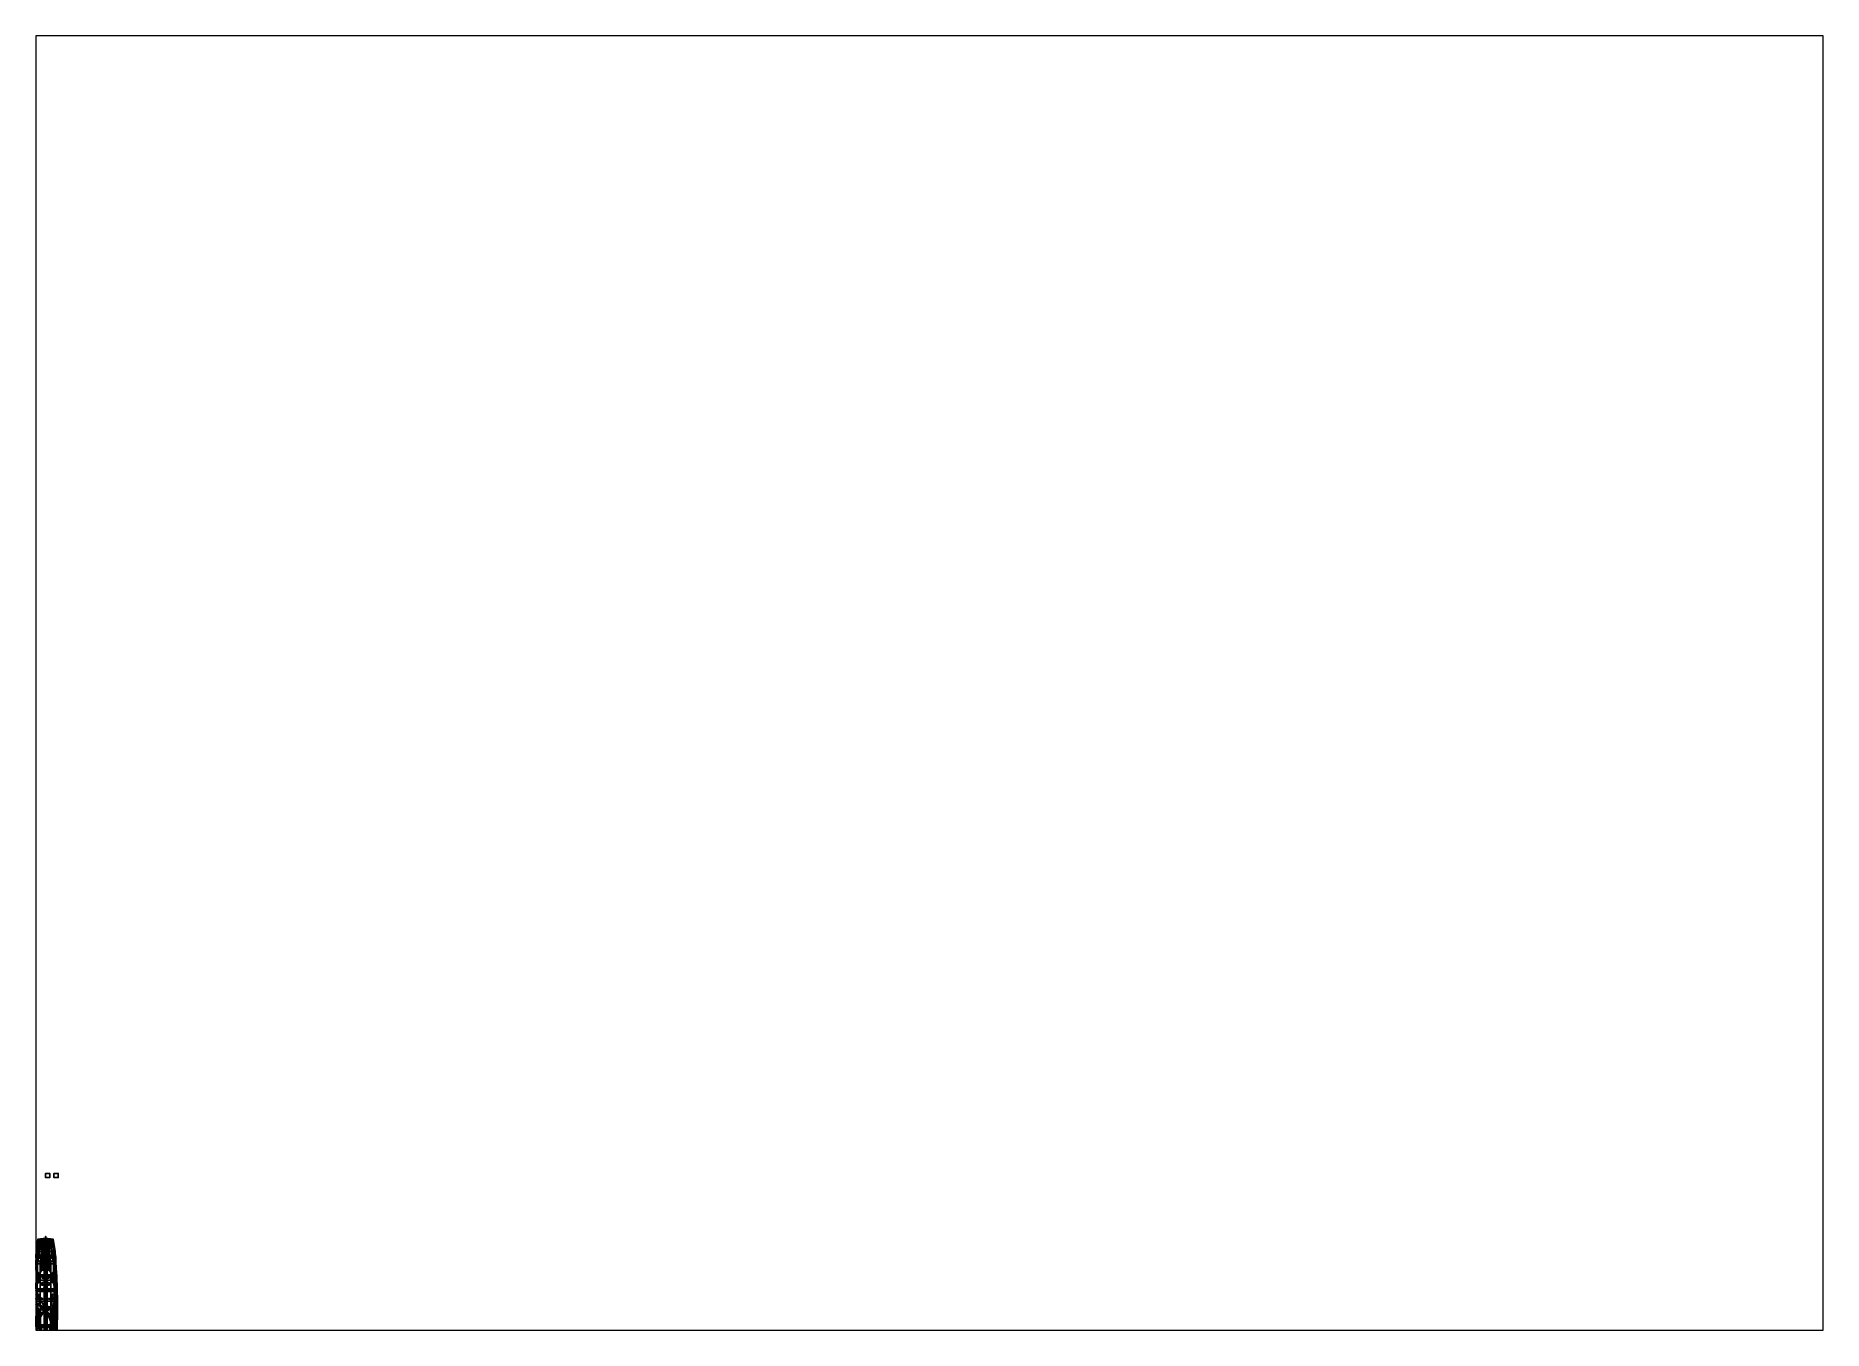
# Paper-space layout 'Layout1' of a CAD drawing. Header units: millimetres. Extents: x 28 to 251, y 20 to 181.
# The model-space entities are those that its viewports show. They can reach past a viewport. Long polylines and large blocks are cut down to what shows.
import ezdxf

# ---------------------------------------------------------------- set-up
doc = ezdxf.new("R2010")
doc.units = ezdxf.units.MM
for name, color, linetype in [('boat', 1, 'Continuous'), ('gun', 1, 'Continuous'), ('prop', 1, 'Continuous'), ('r2', 4, 'Continuous'), ('railings', 6, 'Continuous'), ('sleeve', 5, 'Continuous'), ('superstructure', 3, 'Continuous'), ('turret', 2, 'Continuous')]:
    doc.layers.add(name, color=color, linetype=linetype)

msp = doc.modelspace()

# ---------------------------------------------------------------- linework, layer by layer
for points in [[(1, 32, 1), (1, 32), (0, 32), (0, 32, 1)], [(1, 32), (1, 31), (0, 31), (0, 32)], [(0, 32), (0, 31), (0, 31, 1), (0, 32, 1)], [(0, 32, 1), (0, 31, 1), (1, 31, 1), (1, 32, 1)], [(0, 31, 1), (0, 31), (1, 31), (1, 31, 1)], [(1, 31, 1), (1, 31), (1, 32), (1, 32, 1)], [(3, 32), (3, 31), (2, 31), (2, 32)], [(2, 32), (2, 31), (3, 31), (3, 32)], [(0, 16.6, 1.53), (-0.05, 16.55, 1.53), (-0.05, 17, 3.99), (0, 17.05, 3.99)], [(0, 17.05, 3.99), (-0.05, 17, 3.99), (0, 16.95, 3.99), (0.05, 17, 3.99)], [(-0.05, 16.55, 1.53), (0, 16.5, 1.53), (0, 16.95, 3.99), (-0.05, 17, 3.99)], [(0.05, 16.55, 1.53), (0, 16.6, 1.53), (0, 17.05, 3.99), (0.05, 17, 3.99)], [(0, 16.5, 1.53), (0.05, 16.55, 1.53), (0.05, 17, 3.99), (0, 16.95, 3.99)], [(-2.26, 13.43, 1.49), (-2.25, 13.43, 1.05), (-2.45, 10.52, 1.05), (-2.46, 10.52, 1.5)], [(2.26, 13.43, 1.49), (-2.26, 13.43, 1.49), (-2.46, 10.52, 1.5), (2.46, 10.52, 1.5)], [(-2.25, 13.43, 1.05), (-2.18, 13.43, 0.44), (-2.36, 10.52, 0.44), (-2.45, 10.52, 1.05)], [(-2.18, 13.43, 0.44), (-2.01, 13.43), (-2.23, 10.52), (-2.36, 10.52, 0.44)], [(-1.75, 16.42, 1.53), (-1.8, 16.42, 0.92), (-2.25, 13.43, 1.05), (-2.26, 13.43, 1.49)], [(-2.26, 13.43, 1.49), (2.26, 13.43, 1.49), (1.75, 16.42, 1.53), (-1.75, 16.42, 1.53)], [(-1.8, 16.42, 0.92), (-1.74, 16.42, 0.36), (-2.18, 13.43, 0.44), (-2.25, 13.43, 1.05)], [(-2.01, 13.43), (-1.85, 13.43, -0.22), (-2.06, 10.52, -0.26), (-2.23, 10.52)], [(-1.74, 16.42, 0.36), (-1.57, 16.42), (-2.01, 13.43), (-2.18, 13.43, 0.44)], [(-2.12, 13.25, 1.67), (-2.07, 13.25, 1.78), (-2.07, 13.95, 1.78), (-2.12, 13.95, 1.67)], [(-2.07, 13.95, 1.78), (-1.8, 13.95, 1.67), (-1.85, 13.95, 1.56), (-2.12, 13.95, 1.67)], [(-2.07, 13.25, 1.56), (-2.12, 13.25, 1.67), (-2.12, 13.95, 1.67), (-2.07, 13.95, 1.56)], [(-2.12, 13.95, 1.67), (-1.85, 13.95, 1.56), (-1.96, 13.95, 1.51), (-2.07, 13.95, 1.56)], [(-2.12, 13.25, 1.67), (-1.85, 13.25, 1.56), (-1.8, 13.25, 1.67), (-2.07, 13.25, 1.78)], [(-2.07, 13.25, 1.56), (-1.96, 13.25, 1.51), (-1.85, 13.25, 1.56), (-2.12, 13.25, 1.67)], [(-1.96, 13.95, 1.83), (-1.85, 13.95, 1.78), (-1.8, 13.95, 1.67), (-2.07, 13.95, 1.78)], [(-2.07, 13.25, 1.78), (-1.96, 13.25, 1.83), (-1.96, 13.95, 1.83), (-2.07, 13.95, 1.78)], [(-1.96, 13.25, 1.51), (-2.07, 13.25, 1.56), (-2.07, 13.95, 1.56), (-1.96, 13.95, 1.51)], [(-2.07, 13.25, 1.78), (-1.8, 13.25, 1.67), (-1.85, 13.25, 1.78), (-1.96, 13.25, 1.83)], [(-1.85, 13.43, -0.22), (-1.41, 13.43, -0.33), (-1.88, 10.52, -0.33), (-2.06, 10.52, -0.26)], [(-1.57, 16.42), (-1.41, 16.42, -0.18), (-1.85, 13.43, -0.22), (-2.01, 13.43)], [(-1.96, 13.25, 1.83), (-1.85, 13.25, 1.78), (-1.85, 13.95, 1.78), (-1.96, 13.95, 1.83)], [(-1.85, 13.25, 1.56), (-1.96, 13.25, 1.51), (-1.96, 13.95, 1.51), (-1.85, 13.95, 1.56)], [(-1.41, 13.43, -0.33), (-0.95, 13.43, -0.45), (-1.29, 10.52, -0.57), (-1.88, 10.52, -0.33)], [(-1.41, 16.42, -0.18), (-1.15, 16.42, -0.21), (-1.41, 13.43, -0.33), (-1.85, 13.43, -0.22)], [(-1.85, 13.25, 1.78), (-1.8, 13.25, 1.67), (-1.8, 13.95, 1.67), (-1.85, 13.95, 1.78)], [(-1.8, 13.25, 1.67), (-1.85, 13.25, 1.56), (-1.85, 13.95, 1.56), (-1.8, 13.95, 1.67)], [(0, 16.64, 1.58), (0, 16.57, 0.92), (-1.8, 16.42, 0.92), (-1.75, 16.42, 1.53)], [(0, 16.57, 0.92), (0, 16.49, 0.36), (-1.74, 16.42, 0.36), (-1.8, 16.42, 0.92)], [(0, 16.64, 1.58), (0, 16.64, 1.58), (-1.75, 16.42, 1.53), (1.75, 16.42, 1.53)], [(0, 16.49, 0.36), (0, 16.49, 0.36), (-1.57, 16.42), (-1.74, 16.42, 0.36)], [(0, 16.49, 0.36), (1.57, 16.42), (-1.57, 16.42)], [(1.57, 16.42), (1.41, 16.42, -0.18), (-1.41, 16.42, -0.18), (-1.57, 16.42)], [(-1.15, 16.42, -0.21), (-0.95, 16.42, -0.23), (-0.95, 13.43, -0.45), (-1.41, 13.43, -0.33)], [(1.41, 16.42, -0.18), (1.15, 16.42, -0.21), (-1.15, 16.42, -0.21), (-1.41, 16.42, -0.18)], [(-0.95, 13.43, -0.45), (-0.35, 13.43, -0.59), (-0.35, 10.52, -0.85), (-1.29, 10.52, -0.57)], [(1.15, 16.42, -0.21), (0.95, 16.42, -0.23), (-0.95, 16.42, -0.23), (-1.15, 16.42, -0.21)], [(-0.95, 16.42, -0.23), (-0.35, 16.42, -0.29), (-0.35, 13.43, -0.59), (-0.95, 13.43, -0.45)], [(0.95, 16.42, -0.23), (0.35, 16.42, -0.29), (-0.35, 16.42, -0.29), (-0.95, 16.42, -0.23)], [(-0.9, 14.24, -1.11), (-0.93, 14.24, -1.17), (-0.93, 9.01, -0.77), (-0.9, 9.01, -0.71)], [(-0.93, 14.24, -1.17), (-0.9, 14.24, -1.23), (-0.9, 9.01, -0.83), (-0.93, 9.01, -0.77)], [(-0.84, 14.24, -1.08), (-0.9, 14.24, -1.11), (-0.9, 9.01, -0.71), (-0.84, 9.01, -0.68)], [(-0.9, 14.24, -1.23), (-0.84, 14.24, -1.26), (-0.84, 9.01, -0.86), (-0.9, 9.01, -0.83)], [(-0.89, 16.14, -1.46), (-0.89, 15.62, -0.63), (-0.89, 15.62, -0.32), (-0.89, 16.23, -0.32)], [(-0.89, 16.23, -0.32), (-0.89, 15.62, -0.32), (-0.79, 15.62, -0.32), (-0.79, 16.23, -0.32)], [(-0.79, 16.23, -0.32), (-0.79, 16.14, -1.46), (-0.89, 16.14, -1.46), (-0.89, 16.23, -0.32)], [(-0.89, 15.92, -1.59), (-0.89, 15.53, -1.59), (-0.89, 15.62, -0.63), (-0.89, 16.14, -1.46)], [(-0.79, 16.14, -1.46), (-0.79, 15.92, -1.59), (-0.89, 15.92, -1.59), (-0.89, 16.14, -1.46)], [(-0.79, 15.92, -1.59), (-0.79, 15.53, -1.59), (-0.89, 15.53, -1.59), (-0.89, 15.92, -1.59)], [(-0.89, 15.53, -1.59), (-0.89, 15.48, -1.52), (-0.89, 15.39, -0.63), (-0.89, 15.62, -0.63)], [(-0.89, 15.62, -0.63), (-0.89, 15.39, -0.63), (-0.79, 15.39, -0.63), (-0.79, 15.62, -0.63)], [(-0.89, 15.62, -0.32), (-0.89, 15.62, -0.63), (-0.79, 15.62, -0.63), (-0.79, 15.62, -0.32)], [(-0.79, 15.53, -1.59), (-0.79, 15.48, -1.52), (-0.89, 15.48, -1.52), (-0.89, 15.53, -1.59)], [(-0.89, 15.39, -0.63), (-0.89, 15.48, -1.52), (-0.79, 15.48, -1.52), (-0.79, 15.39, -0.63)], [(-0.78, 14.24, -1.11), (-0.84, 14.24, -1.08), (-0.84, 9.01, -0.68), (-0.78, 9.01, -0.71)], [(-0.84, 14.24, -1.26), (-0.78, 14.24, -1.23), (-0.78, 9.01, -0.83), (-0.84, 9.01, -0.86)], [(-0.79, 15.62, -0.32), (-0.79, 15.62, -0.63), (-0.79, 16.14, -1.46), (-0.79, 16.23, -0.32)], [(-0.79, 15.62, -0.63), (-0.79, 15.53, -1.59), (-0.79, 15.92, -1.59), (-0.79, 16.14, -1.46)], [(-0.79, 15.39, -0.63), (-0.79, 15.48, -1.52), (-0.79, 15.53, -1.59), (-0.79, 15.62, -0.63)], [(-0.75, 14.24, -1.17), (-0.78, 14.24, -1.11), (-0.78, 9.01, -0.71), (-0.75, 9.01, -0.77)], [(-0.78, 14.24, -1.23), (-0.75, 14.24, -1.17), (-0.75, 9.01, -0.77), (-0.78, 9.01, -0.83)], [(-0.35, 16.42, -0.29), (-0.11, 16.42, -0.31), (-0.11, 13.43, -0.65), (-0.35, 13.43, -0.59)], [(0.35, 16.42, -0.29), (0.11, 16.42, -0.31), (-0.11, 16.42, -0.31), (-0.35, 16.42, -0.29)], [(-0.35, 13.43, -0.59), (-0.11, 13.43, -0.65), (-0.11, 10.52, -0.92), (-0.35, 10.52, -0.85)], [(-0.11, 16.42, -0.31), (0.11, 16.42, -0.31), (0.11, 13.43, -0.65), (-0.11, 13.43, -0.65)], [(-0.11, 13.43, -0.65), (-0.11, 13.43, -0.65), (-0.11, 11.34, -1.71), (-0.11, 10.52, -0.92)], [(-0.11, 13.43, -0.65), (0.11, 13.43, -0.65), (0.11, 11.34, -1.71), (-0.11, 11.34, -1.71)], [(1.75, 16.42, 1.53), (1.8, 16.42, 0.92), (0, 16.57, 0.92), (0, 16.64, 1.58)], [(1.8, 16.42, 0.92), (1.74, 16.42, 0.36), (0, 16.49, 0.36), (0, 16.57, 0.92)], [(1.74, 16.42, 0.36), (1.57, 16.42), (0, 16.49, 0.36)], [(0.35, 13.43, -0.59), (0.11, 13.43, -0.65), (0.11, 16.42, -0.31), (0.35, 16.42, -0.29)], [(0.11, 10.52, -0.92), (0.11, 11.34, -1.71), (0.11, 13.43, -0.65)], [(0.35, 10.52, -0.85), (0.11, 10.52, -0.92), (0.11, 13.43, -0.65), (0.35, 13.43, -0.59)], [(0.95, 13.43, -0.45), (0.35, 13.43, -0.59), (0.35, 16.42, -0.29), (0.95, 16.42, -0.23)], [(1.29, 10.52, -0.57), (0.35, 10.52, -0.85), (0.35, 13.43, -0.59), (0.95, 13.43, -0.45)], [(0.78, 14.24, -1.11), (0.75, 14.24, -1.17), (0.75, 9.01, -0.77), (0.78, 9.01, -0.71)], [(0.75, 14.24, -1.17), (0.78, 14.24, -1.23), (0.78, 9.01, -0.83), (0.75, 9.01, -0.77)], [(0.84, 14.24, -1.08), (0.78, 14.24, -1.11), (0.78, 9.01, -0.71), (0.84, 9.01, -0.68)], [(0.78, 14.24, -1.23), (0.84, 14.24, -1.26), (0.84, 9.01, -0.86), (0.78, 9.01, -0.83)], [(0.79, 16.23, -0.32), (0.79, 15.62, -0.32), (0.89, 15.62, -0.32), (0.89, 16.23, -0.32)], [(0.79, 16.14, -1.46), (0.79, 15.62, -0.63), (0.79, 15.62, -0.32), (0.79, 16.23, -0.32)], [(0.89, 16.23, -0.32), (0.89, 16.14, -1.46), (0.79, 16.14, -1.46), (0.79, 16.23, -0.32)], [(0.79, 15.92, -1.59), (0.79, 15.53, -1.59), (0.79, 15.62, -0.63), (0.79, 16.14, -1.46)], [(0.89, 16.14, -1.46), (0.89, 15.92, -1.59), (0.79, 15.92, -1.59), (0.79, 16.14, -1.46)], [(0.89, 15.92, -1.59), (0.89, 15.53, -1.59), (0.79, 15.53, -1.59), (0.79, 15.92, -1.59)], [(0.79, 15.53, -1.59), (0.79, 15.48, -1.52), (0.79, 15.39, -0.63), (0.79, 15.62, -0.63)], [(0.79, 15.62, -0.63), (0.79, 15.39, -0.63), (0.89, 15.39, -0.63), (0.89, 15.62, -0.63)], [(0.79, 15.62, -0.32), (0.79, 15.62, -0.63), (0.89, 15.62, -0.63), (0.89, 15.62, -0.32)], [(0.89, 15.53, -1.59), (0.89, 15.48, -1.52), (0.79, 15.48, -1.52), (0.79, 15.53, -1.59)], [(0.79, 15.39, -0.63), (0.79, 15.48, -1.52), (0.89, 15.48, -1.52), (0.89, 15.39, -0.63)], [(0.9, 14.24, -1.11), (0.84, 14.24, -1.08), (0.84, 9.01, -0.68), (0.9, 9.01, -0.71)], [(0.84, 14.24, -1.26), (0.9, 14.24, -1.23), (0.9, 9.01, -0.83), (0.84, 9.01, -0.86)], [(0.89, 15.62, -0.32), (0.89, 15.62, -0.63), (0.89, 16.14, -1.46), (0.89, 16.23, -0.32)], [(0.89, 15.62, -0.63), (0.89, 15.53, -1.59), (0.89, 15.92, -1.59), (0.89, 16.14, -1.46)], [(0.89, 15.39, -0.63), (0.89, 15.48, -1.52), (0.89, 15.53, -1.59), (0.89, 15.62, -0.63)], [(0.93, 14.24, -1.17), (0.9, 14.24, -1.11), (0.9, 9.01, -0.71), (0.93, 9.01, -0.77)], [(0.9, 14.24, -1.23), (0.93, 14.24, -1.17), (0.93, 9.01, -0.77), (0.9, 9.01, -0.83)], [(1.41, 13.43, -0.33), (0.95, 13.43, -0.45), (0.95, 16.42, -0.23), (1.15, 16.42, -0.21)], [(1.88, 10.52, -0.33), (1.29, 10.52, -0.57), (0.95, 13.43, -0.45), (1.41, 13.43, -0.33)], [(1.85, 13.43, -0.22), (1.41, 13.43, -0.33), (1.15, 16.42, -0.21), (1.41, 16.42, -0.18)], [(2.01, 13.43), (1.85, 13.43, -0.22), (1.41, 16.42, -0.18), (1.57, 16.42)], [(2.06, 10.52, -0.26), (1.88, 10.52, -0.33), (1.41, 13.43, -0.33), (1.85, 13.43, -0.22)], [(2.18, 13.43, 0.44), (2.01, 13.43), (1.57, 16.42), (1.74, 16.42, 0.36)], [(2.25, 13.43, 1.05), (2.18, 13.43, 0.44), (1.74, 16.42, 0.36), (1.8, 16.42, 0.92)], [(2.26, 13.43, 1.49), (2.25, 13.43, 1.05), (1.8, 16.42, 0.92), (1.75, 16.42, 1.53)], [(2.07, 13.95, 1.78), (1.8, 13.95, 1.67), (1.85, 13.95, 1.78), (1.96, 13.95, 1.83)], [(2.12, 13.95, 1.67), (1.85, 13.95, 1.56), (1.8, 13.95, 1.67), (2.07, 13.95, 1.78)], [(1.85, 13.95, 1.78), (1.8, 13.95, 1.67), (1.8, 13.25, 1.67), (1.85, 13.25, 1.78)], [(1.8, 13.95, 1.67), (1.85, 13.95, 1.56), (1.85, 13.25, 1.56), (1.8, 13.25, 1.67)], [(1.96, 13.25, 1.83), (1.85, 13.25, 1.78), (1.8, 13.25, 1.67), (2.07, 13.25, 1.78)], [(2.07, 13.25, 1.78), (1.8, 13.25, 1.67), (1.85, 13.25, 1.56), (2.12, 13.25, 1.67)], [(1.96, 13.95, 1.83), (1.85, 13.95, 1.78), (1.85, 13.25, 1.78), (1.96, 13.25, 1.83)], [(1.85, 13.95, 1.56), (1.96, 13.95, 1.51), (1.96, 13.25, 1.51), (1.85, 13.25, 1.56)], [(2.07, 13.95, 1.56), (1.96, 13.95, 1.51), (1.85, 13.95, 1.56), (2.12, 13.95, 1.67)], [(2.23, 10.52), (2.06, 10.52, -0.26), (1.85, 13.43, -0.22), (2.01, 13.43)], [(2.12, 13.25, 1.67), (1.85, 13.25, 1.56), (1.96, 13.25, 1.51), (2.07, 13.25, 1.56)], [(2.07, 13.95, 1.78), (1.96, 13.95, 1.83), (1.96, 13.25, 1.83), (2.07, 13.25, 1.78)], [(1.96, 13.95, 1.51), (2.07, 13.95, 1.56), (2.07, 13.25, 1.56), (1.96, 13.25, 1.51)], [(2.36, 10.52, 0.44), (2.23, 10.52), (2.01, 13.43), (2.18, 13.43, 0.44)], [(2.12, 13.95, 1.67), (2.07, 13.95, 1.78), (2.07, 13.25, 1.78), (2.12, 13.25, 1.67)], [(2.07, 13.95, 1.56), (2.12, 13.95, 1.67), (2.12, 13.25, 1.67), (2.07, 13.25, 1.56)], [(2.45, 10.52, 1.05), (2.36, 10.52, 0.44), (2.18, 13.43, 0.44), (2.25, 13.43, 1.05)], [(2.46, 10.52, 1.5), (2.45, 10.52, 1.05), (2.25, 13.43, 1.05), (2.26, 13.43, 1.49)], [(-2.46, 10.52, 1.5), (-2.45, 10.52, 1.05), (-2.68, 7.54, 1.18), (-2.69, 7.54, 1.56)], [(2.46, 10.52, 1.5), (-2.46, 10.52, 1.5), (-2.69, 7.54, 1.56), (2.69, 7.54, 1.56)], [(-2.45, 10.52, 1.05), (-2.36, 10.52, 0.44), (-2.58, 7.54, 0.44), (-2.68, 7.54, 1.18)], [(-2.36, 10.52, 0.44), (-2.23, 10.52), (-2.45, 7.54), (-2.58, 7.54, 0.44)], [(-2.23, 10.52), (-2.06, 10.52, -0.26), (-2.21, 7.54, -0.41), (-2.45, 7.54)], [(-2.34, 10.92, 1.67), (-2.07, 10.92, 1.56), (-2.18, 10.92, 1.51), (-2.29, 10.92, 1.56)], [(-2.29, 10.22, 1.56), (-2.34, 10.22, 1.67), (-2.34, 10.92, 1.67), (-2.29, 10.92, 1.56)], [(-2.29, 10.92, 1.78), (-2.02, 10.92, 1.67), (-2.07, 10.92, 1.56), (-2.34, 10.92, 1.67)], [(-2.34, 10.22, 1.67), (-2.29, 10.22, 1.78), (-2.29, 10.92, 1.78), (-2.34, 10.92, 1.67)], [(-2.29, 10.22, 1.56), (-2.18, 10.22, 1.51), (-2.07, 10.22, 1.56), (-2.34, 10.22, 1.67)], [(-2.34, 10.22, 1.67), (-2.07, 10.22, 1.56), (-2.02, 10.22, 1.67), (-2.29, 10.22, 1.78)], [(-2.34, 10.03, 1.69), (-2.07, 10.03, 1.58), (-2.18, 10.03, 1.53), (-2.29, 10.03, 1.58)], [(-2.29, 9.33, 1.58), (-2.34, 9.33, 1.69), (-2.34, 10.03, 1.69), (-2.29, 10.03, 1.58)], [(-2.29, 10.03, 1.8), (-2.02, 10.03, 1.69), (-2.07, 10.03, 1.58), (-2.34, 10.03, 1.69)], [(-2.34, 9.33, 1.69), (-2.29, 9.33, 1.8), (-2.29, 10.03, 1.8), (-2.34, 10.03, 1.69)], [(-2.29, 9.33, 1.58), (-2.18, 9.33, 1.53), (-2.07, 9.33, 1.58), (-2.34, 9.33, 1.69)], [(-2.34, 9.33, 1.69), (-2.07, 9.33, 1.58), (-2.02, 9.33, 1.69), (-2.29, 9.33, 1.8)], [(-2.18, 10.22, 1.51), (-2.29, 10.22, 1.56), (-2.29, 10.92, 1.56), (-2.18, 10.92, 1.51)], [(-2.29, 10.22, 1.78), (-2.18, 10.22, 1.83), (-2.18, 10.92, 1.83), (-2.29, 10.92, 1.78)], [(-2.18, 10.92, 1.83), (-2.07, 10.92, 1.78), (-2.02, 10.92, 1.67), (-2.29, 10.92, 1.78)], [(-2.29, 10.22, 1.78), (-2.02, 10.22, 1.67), (-2.07, 10.22, 1.78), (-2.18, 10.22, 1.83)], [(-2.18, 9.33, 1.53), (-2.29, 9.33, 1.58), (-2.29, 10.03, 1.58), (-2.18, 10.03, 1.53)], [(-2.29, 9.33, 1.8), (-2.18, 9.33, 1.85), (-2.18, 10.03, 1.85), (-2.29, 10.03, 1.8)], [(-2.18, 10.03, 1.85), (-2.07, 10.03, 1.8), (-2.02, 10.03, 1.69), (-2.29, 10.03, 1.8)], [(-2.29, 9.33, 1.8), (-2.02, 9.33, 1.69), (-2.07, 9.33, 1.8), (-2.18, 9.33, 1.85)], [(-2.06, 10.52, -0.26), (-1.88, 10.52, -0.33), (-1.88, 7.54, -0.66), (-2.21, 7.54, -0.41)], [(-2.07, 10.22, 1.56), (-2.18, 10.22, 1.51), (-2.18, 10.92, 1.51), (-2.07, 10.92, 1.56)], [(-2.18, 10.22, 1.83), (-2.07, 10.22, 1.78), (-2.07, 10.92, 1.78), (-2.18, 10.92, 1.83)], [(-2.07, 9.33, 1.58), (-2.18, 9.33, 1.53), (-2.18, 10.03, 1.53), (-2.07, 10.03, 1.58)], [(-2.18, 9.33, 1.85), (-2.07, 9.33, 1.8), (-2.07, 10.03, 1.8), (-2.18, 10.03, 1.85)], [(-2.02, 10.22, 1.67), (-2.07, 10.22, 1.56), (-2.07, 10.92, 1.56), (-2.02, 10.92, 1.67)], [(-2.07, 10.22, 1.78), (-2.02, 10.22, 1.67), (-2.02, 10.92, 1.67), (-2.07, 10.92, 1.78)], [(-2.02, 9.33, 1.69), (-2.07, 9.33, 1.58), (-2.07, 10.03, 1.58), (-2.02, 10.03, 1.69)], [(-2.07, 9.33, 1.8), (-2.02, 9.33, 1.69), (-2.02, 10.03, 1.69), (-2.07, 10.03, 1.8)], [(-1.88, 10.52, -0.33), (-1.29, 10.52, -0.57), (-1.29, 7.54, -0.91), (-1.88, 7.54, -0.66)], [(-1.84, 12.73, 2.38), (-1.57, 12.73, 2.27), (-1.68, 12.73, 2.22), (-1.79, 12.73, 2.27)], [(-1.79, 12.03, 2.27), (-1.84, 12.03, 2.38), (-1.84, 12.73, 2.38), (-1.79, 12.73, 2.27)], [(-1.79, 12.73, 2.49), (-1.52, 12.73, 2.38), (-1.57, 12.73, 2.27), (-1.84, 12.73, 2.38)], [(-1.84, 12.03, 2.38), (-1.79, 12.03, 2.49), (-1.79, 12.73, 2.49), (-1.84, 12.73, 2.38)], [(-1.79, 12.03, 2.27), (-1.68, 12.03, 2.22), (-1.57, 12.03, 2.27), (-1.84, 12.03, 2.38)], [(-1.84, 12.03, 2.38), (-1.57, 12.03, 2.27), (-1.52, 12.03, 2.38), (-1.79, 12.03, 2.49)], [(-1.68, 12.03, 2.22), (-1.79, 12.03, 2.27), (-1.79, 12.73, 2.27), (-1.68, 12.73, 2.22)], [(-1.79, 12.03, 2.49), (-1.68, 12.03, 2.54), (-1.68, 12.73, 2.54), (-1.79, 12.73, 2.49)], [(-1.68, 12.73, 2.54), (-1.57, 12.73, 2.49), (-1.52, 12.73, 2.38), (-1.79, 12.73, 2.49)], [(-1.79, 12.03, 2.49), (-1.52, 12.03, 2.38), (-1.57, 12.03, 2.49), (-1.68, 12.03, 2.54)], [(-1.42, 12.48, 1.62), (-1.47, 12.38, 1.62), (-1.73, 12.38, 2.24), (-1.68, 12.48, 2.27)], [(-1.47, 12.38, 1.62), (-1.42, 12.28, 1.62), (-1.68, 12.28, 2.27), (-1.73, 12.38, 2.24)], [(-1.57, 12.03, 2.27), (-1.68, 12.03, 2.22), (-1.68, 12.73, 2.22), (-1.57, 12.73, 2.27)], [(-1.68, 12.03, 2.54), (-1.57, 12.03, 2.49), (-1.57, 12.73, 2.49), (-1.68, 12.73, 2.54)], [(-1.3, 12.48, 1.62), (-1.42, 12.48, 1.62), (-1.68, 12.48, 2.27), (-1.58, 12.48, 2.33)], [(-1.42, 12.28, 1.62), (-1.3, 12.28, 1.62), (-1.58, 12.28, 2.33), (-1.68, 12.28, 2.27)], [(-1.25, 12.38, 1.62), (-1.3, 12.48, 1.62), (-1.58, 12.48, 2.33), (-1.53, 12.38, 2.35)], [(-1.3, 12.28, 1.62), (-1.25, 12.38, 1.62), (-1.53, 12.38, 2.35), (-1.58, 12.28, 2.33)], [(-1.52, 12.03, 2.38), (-1.57, 12.03, 2.27), (-1.57, 12.73, 2.27), (-1.52, 12.73, 2.38)], [(-1.57, 12.03, 2.49), (-1.52, 12.03, 2.38), (-1.52, 12.73, 2.38), (-1.57, 12.73, 2.49)], [(-1.49, 12.51, 1.62), (-1.54, 12.38, 1.62), (-1.49, 12.25, 1.62), (-1.36, 12.56, 1.62)], [(-1.54, 12.38, 1.62), (-1.49, 12.51, 1.62), (-1.49, 12.51, 1.49), (-1.54, 12.38, 1.49)], [(-1.49, 12.25, 1.62), (-1.54, 12.38, 1.62), (-1.54, 12.38, 1.49), (-1.49, 12.25, 1.49)], [(-1.49, 12.51, 1.62), (-1.36, 12.56, 1.62), (-1.36, 12.56, 1.49), (-1.49, 12.51, 1.49)], [(-1.36, 12.56, 1.62), (-1.49, 12.25, 1.62), (-1.36, 12.2, 1.62), (-1.23, 12.51, 1.62)], [(-1.36, 12.2, 1.62), (-1.49, 12.25, 1.62), (-1.49, 12.25, 1.49), (-1.36, 12.2, 1.49)], [(-1.36, 12.56, 1.62), (-1.23, 12.51, 1.62), (-1.23, 12.51, 1.49), (-1.36, 12.56, 1.49)], [(-1.23, 12.51, 1.62), (-1.36, 12.2, 1.62), (-1.23, 12.25, 1.62), (-1.18, 12.38, 1.62)], [(-1.23, 12.25, 1.62), (-1.36, 12.2, 1.62), (-1.36, 12.2, 1.49), (-1.23, 12.25, 1.49)], [(-1.29, 10.52, -0.57), (-0.35, 10.52, -0.85), (-0.35, 7.54, -1.16), (-1.29, 7.54, -0.91)], [(-1.23, 12.51, 1.62), (-1.18, 12.38, 1.62), (-1.18, 12.38, 1.49), (-1.23, 12.51, 1.49)], [(-1.18, 12.38, 1.62), (-1.23, 12.25, 1.62), (-1.23, 12.25, 1.49), (-1.18, 12.38, 1.49)], [(-0.35, 10.52, -0.85), (-0.11, 10.52, -0.92), (-0.11, 7.54, -1.21), (-0.35, 7.54, -1.16)], [(-0.11, 10.52, -0.92), (-0.11, 11.34, -1.71), (-0.11, 7.54, -1.71), (-0.11, 7.54, -1.21)], [(-0.11, 11.34, -1.71), (0.11, 11.34, -1.71), (0.11, 7.54, -1.71), (-0.11, 7.54, -1.71)], [(0.11, 7.54, -1.21), (0.11, 7.54, -1.71), (0.11, 11.34, -1.71), (0.11, 10.52, -0.92)], [(0.35, 7.54, -1.16), (0.11, 7.54, -1.21), (0.11, 10.52, -0.92), (0.35, 10.52, -0.85)], [(1.29, 7.54, -0.91), (0.35, 7.54, -1.16), (0.35, 10.52, -0.85), (1.29, 10.52, -0.57)], [(1.23, 12.25, 1.62), (1.36, 12.56, 1.62), (1.23, 12.51, 1.62), (1.18, 12.38, 1.62)], [(1.18, 12.38, 1.62), (1.23, 12.51, 1.62), (1.23, 12.51, 1.49), (1.18, 12.38, 1.49)], [(1.23, 12.25, 1.62), (1.18, 12.38, 1.62), (1.18, 12.38, 1.49), (1.23, 12.25, 1.49)], [(1.23, 12.51, 1.62), (1.36, 12.56, 1.62), (1.36, 12.56, 1.49), (1.23, 12.51, 1.49)], [(1.36, 12.2, 1.62), (1.49, 12.51, 1.62), (1.36, 12.56, 1.62), (1.23, 12.25, 1.62)], [(1.36, 12.2, 1.62), (1.23, 12.25, 1.62), (1.23, 12.25, 1.49), (1.36, 12.2, 1.49)], [(1.3, 12.48, 1.62), (1.25, 12.38, 1.62), (1.53, 12.38, 2.35), (1.58, 12.48, 2.33)], [(1.25, 12.38, 1.62), (1.3, 12.28, 1.62), (1.58, 12.28, 2.33), (1.53, 12.38, 2.35)], [(1.88, 7.54, -0.66), (1.29, 7.54, -0.91), (1.29, 10.52, -0.57), (1.88, 10.52, -0.33)], [(1.42, 12.48, 1.62), (1.3, 12.48, 1.62), (1.58, 12.48, 2.33), (1.68, 12.48, 2.27)], [(1.3, 12.28, 1.62), (1.42, 12.28, 1.62), (1.68, 12.28, 2.27), (1.58, 12.28, 2.33)], [(1.36, 12.56, 1.62), (1.49, 12.51, 1.62), (1.49, 12.51, 1.49), (1.36, 12.56, 1.49)], [(1.49, 12.25, 1.62), (1.54, 12.38, 1.62), (1.49, 12.51, 1.62), (1.36, 12.2, 1.62)], [(1.49, 12.25, 1.62), (1.36, 12.2, 1.62), (1.36, 12.2, 1.49), (1.49, 12.25, 1.49)], [(1.47, 12.38, 1.62), (1.42, 12.48, 1.62), (1.68, 12.48, 2.27), (1.73, 12.38, 2.24)], [(1.42, 12.28, 1.62), (1.47, 12.38, 1.62), (1.73, 12.38, 2.24), (1.68, 12.28, 2.27)], [(1.49, 12.51, 1.62), (1.54, 12.38, 1.62), (1.54, 12.38, 1.49), (1.49, 12.51, 1.49)], [(1.54, 12.38, 1.62), (1.49, 12.25, 1.62), (1.49, 12.25, 1.49), (1.54, 12.38, 1.49)], [(1.52, 12.73, 2.38), (1.57, 12.73, 2.27), (1.57, 12.03, 2.27), (1.52, 12.03, 2.38)], [(1.84, 12.73, 2.38), (1.57, 12.73, 2.27), (1.52, 12.73, 2.38), (1.79, 12.73, 2.49)], [(1.57, 12.73, 2.49), (1.52, 12.73, 2.38), (1.52, 12.03, 2.38), (1.57, 12.03, 2.49)], [(1.79, 12.73, 2.49), (1.52, 12.73, 2.38), (1.57, 12.73, 2.49), (1.68, 12.73, 2.54)], [(1.79, 12.03, 2.49), (1.52, 12.03, 2.38), (1.57, 12.03, 2.27), (1.84, 12.03, 2.38)], [(1.68, 12.03, 2.54), (1.57, 12.03, 2.49), (1.52, 12.03, 2.38), (1.79, 12.03, 2.49)], [(1.79, 12.73, 2.27), (1.68, 12.73, 2.22), (1.57, 12.73, 2.27), (1.84, 12.73, 2.38)], [(1.57, 12.73, 2.27), (1.68, 12.73, 2.22), (1.68, 12.03, 2.22), (1.57, 12.03, 2.27)], [(1.68, 12.73, 2.54), (1.57, 12.73, 2.49), (1.57, 12.03, 2.49), (1.68, 12.03, 2.54)], [(1.84, 12.03, 2.38), (1.57, 12.03, 2.27), (1.68, 12.03, 2.22), (1.79, 12.03, 2.27)], [(1.68, 12.73, 2.22), (1.79, 12.73, 2.27), (1.79, 12.03, 2.27), (1.68, 12.03, 2.22)], [(1.79, 12.73, 2.49), (1.68, 12.73, 2.54), (1.68, 12.03, 2.54), (1.79, 12.03, 2.49)], [(1.79, 12.73, 2.27), (1.84, 12.73, 2.38), (1.84, 12.03, 2.38), (1.79, 12.03, 2.27)], [(1.84, 12.73, 2.38), (1.79, 12.73, 2.49), (1.79, 12.03, 2.49), (1.84, 12.03, 2.38)], [(2.21, 7.54, -0.41), (1.88, 7.54, -0.66), (1.88, 10.52, -0.33), (2.06, 10.52, -0.26)], [(2.02, 10.92, 1.67), (2.07, 10.92, 1.56), (2.07, 10.22, 1.56), (2.02, 10.22, 1.67)], [(2.34, 10.92, 1.67), (2.07, 10.92, 1.56), (2.02, 10.92, 1.67), (2.29, 10.92, 1.78)], [(2.07, 10.92, 1.78), (2.02, 10.92, 1.67), (2.02, 10.22, 1.67), (2.07, 10.22, 1.78)], [(2.29, 10.92, 1.78), (2.02, 10.92, 1.67), (2.07, 10.92, 1.78), (2.18, 10.92, 1.83)], [(2.29, 10.22, 1.78), (2.02, 10.22, 1.67), (2.07, 10.22, 1.56), (2.34, 10.22, 1.67)], [(2.18, 10.22, 1.83), (2.07, 10.22, 1.78), (2.02, 10.22, 1.67), (2.29, 10.22, 1.78)], [(2.02, 10.03, 1.69), (2.07, 10.03, 1.58), (2.07, 9.33, 1.58), (2.02, 9.33, 1.69)], [(2.34, 10.03, 1.69), (2.07, 10.03, 1.58), (2.02, 10.03, 1.69), (2.29, 10.03, 1.8)], [(2.07, 10.03, 1.8), (2.02, 10.03, 1.69), (2.02, 9.33, 1.69), (2.07, 9.33, 1.8)], [(2.29, 10.03, 1.8), (2.02, 10.03, 1.69), (2.07, 10.03, 1.8), (2.18, 10.03, 1.85)], [(2.29, 9.33, 1.8), (2.02, 9.33, 1.69), (2.07, 9.33, 1.58), (2.34, 9.33, 1.69)], [(2.18, 9.33, 1.85), (2.07, 9.33, 1.8), (2.02, 9.33, 1.69), (2.29, 9.33, 1.8)], [(2.45, 7.54), (2.21, 7.54, -0.41), (2.06, 10.52, -0.26), (2.23, 10.52)], [(2.29, 10.92, 1.56), (2.18, 10.92, 1.51), (2.07, 10.92, 1.56), (2.34, 10.92, 1.67)], [(2.07, 10.92, 1.56), (2.18, 10.92, 1.51), (2.18, 10.22, 1.51), (2.07, 10.22, 1.56)], [(2.18, 10.92, 1.83), (2.07, 10.92, 1.78), (2.07, 10.22, 1.78), (2.18, 10.22, 1.83)], [(2.34, 10.22, 1.67), (2.07, 10.22, 1.56), (2.18, 10.22, 1.51), (2.29, 10.22, 1.56)], [(2.29, 10.03, 1.58), (2.18, 10.03, 1.53), (2.07, 10.03, 1.58), (2.34, 10.03, 1.69)], [(2.07, 10.03, 1.58), (2.18, 10.03, 1.53), (2.18, 9.33, 1.53), (2.07, 9.33, 1.58)], [(2.18, 10.03, 1.85), (2.07, 10.03, 1.8), (2.07, 9.33, 1.8), (2.18, 9.33, 1.85)], [(2.34, 9.33, 1.69), (2.07, 9.33, 1.58), (2.18, 9.33, 1.53), (2.29, 9.33, 1.58)], [(2.18, 10.92, 1.51), (2.29, 10.92, 1.56), (2.29, 10.22, 1.56), (2.18, 10.22, 1.51)], [(2.29, 10.92, 1.78), (2.18, 10.92, 1.83), (2.18, 10.22, 1.83), (2.29, 10.22, 1.78)], [(2.18, 10.03, 1.53), (2.29, 10.03, 1.58), (2.29, 9.33, 1.58), (2.18, 9.33, 1.53)], [(2.29, 10.03, 1.8), (2.18, 10.03, 1.85), (2.18, 9.33, 1.85), (2.29, 9.33, 1.8)], [(2.58, 7.54, 0.44), (2.45, 7.54), (2.23, 10.52), (2.36, 10.52, 0.44)], [(2.29, 10.92, 1.56), (2.34, 10.92, 1.67), (2.34, 10.22, 1.67), (2.29, 10.22, 1.56)], [(2.34, 10.92, 1.67), (2.29, 10.92, 1.78), (2.29, 10.22, 1.78), (2.34, 10.22, 1.67)], [(2.29, 10.03, 1.58), (2.34, 10.03, 1.69), (2.34, 9.33, 1.69), (2.29, 9.33, 1.58)], [(2.34, 10.03, 1.69), (2.29, 10.03, 1.8), (2.29, 9.33, 1.8), (2.34, 9.33, 1.69)], [(2.68, 7.54, 1.18), (2.58, 7.54, 0.44), (2.36, 10.52, 0.44), (2.45, 10.52, 1.05)], [(2.69, 7.54, 1.56), (2.68, 7.54, 1.18), (2.45, 10.52, 1.05), (2.46, 10.52, 1.5)], [(-2.76, 4.55, 1.62), (-2.75, 4.55, 1.18), (-2.82, 1.63, 1.18), (-2.83, 1.63, 1.73)], [(2.76, 4.55, 1.62), (-2.76, 4.55, 1.62), (-2.83, 1.63, 1.73), (2.83, 1.63, 1.73)], [(-2.75, 4.55, 1.18), (-2.66, 4.55, 0.44), (-2.74, 1.63, 0.44), (-2.82, 1.63, 1.18)], [(-2.69, 7.54, 1.56), (-2.68, 7.54, 1.18), (-2.75, 4.55, 1.18), (-2.76, 4.55, 1.62)], [(2.69, 7.54, 1.56), (-2.69, 7.54, 1.56), (-2.76, 4.55, 1.62), (2.76, 4.55, 1.62)], [(-2.68, 7.54, 1.18), (-2.58, 7.54, 0.44), (-2.66, 4.55, 0.44), (-2.75, 4.55, 1.18)], [(-2.66, 4.55, 0.44), (-2.55, 4.55), (-2.62, 1.63), (-2.74, 1.63, 0.44)], [(-2.58, 7.54, 0.44), (-2.45, 7.54), (-2.55, 4.55), (-2.66, 4.55, 0.44)], [(-2.55, 4.55), (-2.34, 4.55, -0.47), (-2.4, 1.63, -0.53), (-2.62, 1.63)], [(-2.45, 7.54), (-2.21, 7.54, -0.41), (-2.34, 4.55, -0.47), (-2.55, 4.55)], [(-2.34, 4.55, -0.47), (-2.01, 4.55, -0.78), (-2.08, 1.63, -0.86), (-2.4, 1.63, -0.53)], [(-2.21, 7.54, -0.41), (-1.88, 7.54, -0.66), (-2.01, 4.55, -0.78), (-2.34, 4.55, -0.47)], [(-2.01, 4.55, -0.78), (-1.29, 4.55, -1.1), (-1.29, 1.63, -1.19), (-2.08, 1.63, -0.86)], [(-1.88, 7.54, -0.66), (-1.29, 7.54, -0.91), (-1.29, 4.55, -1.1), (-2.01, 4.55, -0.78)], [(-1.29, 7.54, -0.91), (-0.35, 7.54, -1.16), (-0.35, 4.55, -1.36), (-1.29, 4.55, -1.1)], [(-1.29, 4.55, -1.1), (-0.35, 4.55, -1.36), (-0.35, 1.63, -1.39), (-1.29, 1.63, -1.19)], [(-0.35, 7.54, -1.16), (-0.11, 7.54, -1.21), (-0.11, 4.55, -1.43), (-0.35, 4.55, -1.36)], [(-0.35, 4.55, -1.36), (-0.11, 4.55, -1.43), (-0.11, 1.63, -1.43), (-0.35, 1.63, -1.39)], [(-0.1, 7.32, 3.98), (0, 7.39, 3.98), (0, 7.59, 2.74), (-0.28, 7.43, 2.74)], [(-0.1, 7.21, 3.98), (-0.1, 7.32, 3.98), (-0.28, 7.43, 2.74), (-0.28, 7.11, 2.74)], [(0, 7.15, 3.98), (-0.1, 7.21, 3.98), (-0.28, 7.11, 2.74), (0, 6.95, 2.74)], [(-0.11, 7.54, -1.21), (-0.11, 7.54, -1.71), (-0.11, 4.55, -1.71), (-0.11, 4.55, -1.43)], [(-0.11, 7.54, -1.71), (0.11, 7.54, -1.71), (0.11, 4.55, -1.71), (-0.11, 4.55, -1.71)], [(-0.11, 4.55, -1.43), (-0.11, 4.55, -1.71), (-0.11, 1.63, -1.71), (-0.11, 1.63, -1.43)], [(-0.11, 4.55, -1.71), (0.11, 4.55, -1.71), (0.11, 1.63, -1.71), (-0.11, 1.63, -1.71)], [(0, 7.39, 3.98), (0.1, 7.32, 3.98), (0.28, 7.43, 2.74), (0, 7.59, 2.74)], [(0.1, 7.21, 3.98), (0, 7.15, 3.98), (0, 6.95, 2.74), (0.28, 7.11, 2.74)], [(0.1, 7.32, 3.98), (0.1, 7.21, 3.98), (0.28, 7.11, 2.74), (0.28, 7.43, 2.74)], [(0.11, 4.55, -1.43), (0.11, 4.55, -1.71), (0.11, 7.54, -1.71), (0.11, 7.54, -1.21)], [(0.35, 4.55, -1.36), (0.11, 4.55, -1.43), (0.11, 7.54, -1.21), (0.35, 7.54, -1.16)], [(0.11, 1.63, -1.43), (0.11, 1.63, -1.71), (0.11, 4.55, -1.71), (0.11, 4.55, -1.43)], [(0.35, 1.63, -1.39), (0.11, 1.63, -1.43), (0.11, 4.55, -1.43), (0.35, 4.55, -1.36)], [(1.29, 4.55, -1.1), (0.35, 4.55, -1.36), (0.35, 7.54, -1.16), (1.29, 7.54, -0.91)], [(1.29, 1.63, -1.19), (0.35, 1.63, -1.39), (0.35, 4.55, -1.36), (1.29, 4.55, -1.1)], [(2.01, 4.55, -0.78), (1.29, 4.55, -1.1), (1.29, 7.54, -0.91), (1.88, 7.54, -0.66)], [(2.08, 1.63, -0.86), (1.29, 1.63, -1.19), (1.29, 4.55, -1.1), (2.01, 4.55, -0.78)], [(2.34, 4.55, -0.47), (2.01, 4.55, -0.78), (1.88, 7.54, -0.66), (2.21, 7.54, -0.41)], [(2.4, 1.63, -0.53), (2.08, 1.63, -0.86), (2.01, 4.55, -0.78), (2.34, 4.55, -0.47)], [(2.55, 4.55), (2.34, 4.55, -0.47), (2.21, 7.54, -0.41), (2.45, 7.54)], [(2.62, 1.63), (2.4, 1.63, -0.53), (2.34, 4.55, -0.47), (2.55, 4.55)], [(2.66, 4.55, 0.44), (2.55, 4.55), (2.45, 7.54), (2.58, 7.54, 0.44)], [(2.74, 1.63, 0.44), (2.62, 1.63), (2.55, 4.55), (2.66, 4.55, 0.44)], [(2.75, 4.55, 1.18), (2.66, 4.55, 0.44), (2.58, 7.54, 0.44), (2.68, 7.54, 1.18)], [(2.82, 1.63, 1.18), (2.74, 1.63, 0.44), (2.66, 4.55, 0.44), (2.75, 4.55, 1.18)], [(2.76, 4.55, 1.62), (2.75, 4.55, 1.18), (2.68, 7.54, 1.18), (2.69, 7.54, 1.56)], [(2.83, 1.63, 1.73), (2.82, 1.63, 1.18), (2.75, 4.55, 1.18), (2.76, 4.55, 1.62)], [(-2.82, 1.63, 1.18), (-2.74, 1.63, 0.44), (-2.74, -1.35, 0.44), (-2.83, -1.35, 1.18)], [(-2.83, 1.63, 1.73), (-2.82, 1.63, 1.18), (-2.83, -1.35, 1.18), (-2.83, -1.35, 2.04)], [(-1.62, -0.34, 1.93), (-2.83, 1.63, 1.73), (-2.83, -1.35, 2.04), (-1.62, -1.35, 2.04)], [(0.1, 0.02, 1.9), (-2.83, 1.63, 1.73), (-1.62, -0.34, 1.93), (0.1, -0.34, 1.93)], [(2.83, 1.63, 1.73), (-2.83, 1.63, 1.73), (0.1, 0.02, 1.9), (1.62, 0.02, 1.9)], [(-2.74, 1.63, 0.44), (-2.62, 1.63), (-2.62, -1.35), (-2.74, -1.35, 0.44)], [(-2.62, 1.63), (-2.4, 1.63, -0.53), (-2.37, -1.35, -0.53), (-2.62, -1.35)], [(-2.4, 1.63, -0.53), (-2.08, 1.63, -0.86), (-2.01, -1.35, -0.86), (-2.37, -1.35, -0.53)], [(-2.08, 1.63, -0.86), (-1.29, 1.63, -1.19), (-1.18, -1.35, -1.19), (-2.01, -1.35, -0.86)], [(-1.6, 2.34, 3.5), (-1.5, 2.4, 3.5), (-1.5, 2.61, 2.26), (-1.78, 2.45, 2.26)], [(-1.6, 2.23, 3.5), (-1.6, 2.34, 3.5), (-1.78, 2.45, 2.26), (-1.78, 2.12, 2.26)], [(-1.5, 2.17, 3.5), (-1.6, 2.23, 3.5), (-1.78, 2.12, 2.26), (-1.5, 1.97, 2.26)], [(-1.5, 2.4, 3.5), (-1.4, 2.34, 3.5), (-1.22, 2.45, 2.26), (-1.5, 2.61, 2.26)], [(-1.4, 2.23, 3.5), (-1.5, 2.17, 3.5), (-1.5, 1.97, 2.26), (-1.22, 2.12, 2.26)], [(-1.4, 2.34, 3.5), (-1.4, 2.23, 3.5), (-1.22, 2.12, 2.26), (-1.22, 2.45, 2.26)], [(-1.29, 1.63, -1.19), (-0.35, 1.63, -1.39), (-0.35, -1.35, -1.39), (-1.18, -1.35, -1.19)], [(-0.35, 1.63, -1.39), (-0.11, 1.63, -1.43), (-0.11, -1.35, -1.43), (-0.35, -1.35, -1.39)], [(-0.11, 1.63, -1.71), (0.11, 1.63, -1.71), (0.11, -1.35, -1.71), (-0.11, -1.35, -1.71)], [(-0.11, 1.63, -1.43), (-0.11, 1.63, -1.71), (-0.11, -1.35, -1.71), (-0.11, -1.35, -1.43)], [(0.11, -1.35, -1.43), (0.11, -1.35, -1.71), (0.11, 1.63, -1.71), (0.11, 1.63, -1.43)], [(0.35, -1.35, -1.39), (0.11, -1.35, -1.43), (0.11, 1.63, -1.43), (0.35, 1.63, -1.39)], [(1.18, -1.35, -1.19), (0.35, -1.35, -1.39), (0.35, 1.63, -1.39), (1.29, 1.63, -1.19)], [(2.01, -1.35, -0.86), (1.18, -1.35, -1.19), (1.29, 1.63, -1.19), (2.08, 1.63, -0.86)], [(1.4, 2.34, 3.5), (1.5, 2.4, 3.5), (1.5, 2.61, 2.26), (1.22, 2.45, 2.26)], [(1.4, 2.23, 3.5), (1.4, 2.34, 3.5), (1.22, 2.45, 2.26), (1.22, 2.12, 2.26)], [(1.5, 2.17, 3.5), (1.4, 2.23, 3.5), (1.22, 2.12, 2.26), (1.5, 1.97, 2.26)], [(1.5, 2.4, 3.5), (1.6, 2.34, 3.5), (1.78, 2.45, 2.26), (1.5, 2.61, 2.26)], [(1.6, 2.23, 3.5), (1.5, 2.17, 3.5), (1.5, 1.97, 2.26), (1.78, 2.12, 2.26)], [(1.6, 2.34, 3.5), (1.6, 2.23, 3.5), (1.78, 2.12, 2.26), (1.78, 2.45, 2.26)], [(1.62, -1.35, 2.04), (2.83, -1.35, 2.04), (2.83, 1.63, 1.73), (1.62, 0.02, 1.9)], [(2.37, -1.35, -0.53), (2.01, -1.35, -0.86), (2.08, 1.63, -0.86), (2.4, 1.63, -0.53)], [(2.62, -1.35), (2.37, -1.35, -0.53), (2.4, 1.63, -0.53), (2.62, 1.63)], [(2.74, -1.35, 0.44), (2.62, -1.35), (2.62, 1.63), (2.74, 1.63, 0.44)], [(2.83, -1.35, 1.18), (2.74, -1.35, 0.44), (2.74, 1.63, 0.44), (2.82, 1.63, 1.18)], [(2.83, -1.35, 2.04), (2.83, -1.35, 1.18), (2.82, 1.63, 1.18), (2.83, 1.63, 1.73)], [(-2.83, -1.35, 2.04), (-2.83, -1.35, 1.18), (-2.74, -4.29, 1.18), (-2.76, -4.29, 2.15)], [(-2.83, -1.35, 1.18), (-2.74, -1.35, 0.44), (-2.65, -4.29, 0.44), (-2.74, -4.29, 1.18)], [(-2.28, -1.96, 2.06), (-2.83, -1.35, 2.04), (-2.76, -4.29, 2.15), (-2.28, -3.15, 2.11)], [(-1.62, -1.35, 2.04), (-2.83, -1.35, 2.04), (-2.28, -1.96, 2.06), (-1.62, -1.96, 2.06)], [(-1.62, -3.15, 2.11), (-2.28, -3.15, 2.11), (-2.76, -4.29, 2.15), (-1.62, -4.29, 2.15)], [(-2.74, -1.35, 0.44), (-2.62, -1.35), (-2.53, -4.29), (-2.65, -4.29, 0.44)], [(-2.62, -1.35), (-2.37, -1.35, -0.53), (-2.28, -4.29, -0.5), (-2.53, -4.29)], [(-2.37, -1.35, -0.53), (-2.01, -1.35, -0.86), (-1.93, -4.29, -0.81), (-2.28, -4.29, -0.5)], [(-2.01, -1.35, -0.86), (-1.18, -1.35, -1.19), (-1.18, -4.29, -1.13), (-1.93, -4.29, -0.81)], [(-1.18, -1.35, -1.19), (-0.35, -1.35, -1.39), (-0.35, -4.29, -1.34), (-1.18, -4.29, -1.13)], [(-0.8, -0.98, 6.64), (-0.75, -0.98, 6.75), (-0.64, -0.92, 6.64)], [(-0.75, -0.98, 6.53), (-0.8, -0.98, 6.64), (-0.64, -0.92, 6.64)], [(-0.75, -0.98, 6.75), (-0.8, -0.98, 6.64), (-0.8, -1.18, 6.64), (-0.75, -1.18, 6.75)], [(-0.8, -0.98, 6.64), (-0.75, -0.98, 6.53), (-0.75, -1.18, 6.53), (-0.8, -1.18, 6.64)], [(-0.64, -1.18, 6.8), (-0.75, -1.18, 6.75), (-0.8, -1.18, 6.64), (-0.53, -1.18, 6.75)], [(-0.53, -1.18, 6.75), (-0.8, -1.18, 6.64), (-0.75, -1.18, 6.53), (-0.48, -1.18, 6.64)], [(-0.75, -0.98, 6.75), (-0.64, -0.98, 6.8), (-0.64, -0.92, 6.64)], [(-0.64, -0.98, 6.48), (-0.75, -0.98, 6.53), (-0.64, -0.92, 6.64)], [(-0.75, -0.98, 6.53), (-0.64, -0.98, 6.48), (-0.64, -1.18, 6.48), (-0.75, -1.18, 6.53)], [(-0.71, -1.09, 5.06), (-0.64, -1.02, 5.06), (-0.64, -0.98, 4.85), (-0.75, -1.09, 4.85)], [(-0.64, -0.98, 4.43), (-0.75, -1.09, 4.44), (-0.75, -1.09, 4.85), (-0.64, -0.98, 4.85)], [(-0.64, -0.98, 6.8), (-0.75, -0.98, 6.75), (-0.75, -1.18, 6.75), (-0.64, -1.18, 6.8)], [(-0.64, -1.16, 5.06), (-0.71, -1.09, 5.06), (-0.75, -1.09, 4.85), (-0.64, -1.2, 4.85)], [(-0.75, -1.09, 4.44), (-0.64, -1.2, 4.44), (-0.64, -1.2, 4.85), (-0.75, -1.09, 4.85)], [(-0.48, -1.18, 6.64), (-0.75, -1.18, 6.53), (-0.64, -1.18, 6.48), (-0.53, -1.18, 6.53)], [(-0.57, -1.09, 5.06), (-0.64, -1.02, 5.06), (-0.71, -1.09, 5.06), (-0.64, -1.16, 5.06)], [(-0.64, -1.05, 5.06), (-0.68, -1.09, 5.06), (-0.68, -1.09, 6.5), (-0.64, -1.05, 6.48)], [(-0.68, -1.09, 5.06), (-0.64, -1.13, 5.06), (-0.64, -1.13, 6.48), (-0.68, -1.09, 6.5)], [(-0.64, -0.98, 6.8), (-0.53, -0.98, 6.75), (-0.64, -0.92, 6.64)], [(-0.53, -0.98, 6.75), (-0.48, -0.98, 6.64), (-0.64, -0.92, 6.64)], [(-0.48, -0.98, 6.64), (-0.53, -0.98, 6.53), (-0.64, -0.92, 6.64)], [(-0.53, -0.98, 6.53), (-0.64, -0.98, 6.48), (-0.64, -0.92, 6.64)], [(-0.64, -0.98, 6.48), (-0.53, -0.98, 6.53), (-0.53, -1.18, 6.53), (-0.64, -1.18, 6.48)], [(-0.64, -1.02, 5.06), (-0.57, -1.09, 5.06), (-0.53, -1.09, 4.85), (-0.64, -0.98, 4.85)], [(-0.53, -1.09, 4.44), (-0.64, -0.98, 4.43), (-0.64, -0.98, 4.85), (-0.53, -1.09, 4.85)], [(-0.53, -0.98, 6.75), (-0.64, -0.98, 6.8), (-0.64, -1.18, 6.8), (-0.53, -1.18, 6.75)], [(-0.6, -1.09, 5.06), (-0.64, -1.05, 5.06), (-0.64, -1.05, 6.48), (-0.6, -1.09, 6.5)], [(-0.57, -1.09, 5.06), (-0.64, -1.16, 5.06), (-0.64, -1.2, 4.85), (-0.53, -1.09, 4.85)], [(-0.64, -1.2, 4.44), (-0.53, -1.09, 4.44), (-0.53, -1.09, 4.85), (-0.64, -1.2, 4.85)], [(-0.64, -1.13, 5.06), (-0.6, -1.09, 5.06), (-0.6, -1.09, 6.5), (-0.64, -1.13, 6.48)], [(-0.48, -0.98, 6.64), (-0.53, -0.98, 6.75), (-0.53, -1.18, 6.75), (-0.48, -1.18, 6.64)], [(-0.53, -0.98, 6.53), (-0.48, -0.98, 6.64), (-0.48, -1.18, 6.64), (-0.53, -1.18, 6.53)], [(-0.35, -1.35, -1.39), (-0.11, -1.35, -1.43), (-0.11, -4.29, -1.4), (-0.35, -4.29, -1.34)], [(-0.18, -2.78, 5.41), (-0.21, -2.89, 5.41), (-0.21, -2.89, 5.41), (-0.18, -2.84, 5.5)], [(-0.18, -2.84, 5.32), (-0.21, -2.89, 5.41), (-0.21, -2.89, 5.41), (-0.18, -2.78, 5.41)], [(-0.18, -2.84, 5.5), (-0.21, -2.89, 5.41), (-0.21, -2.89, 5.41), (-0.18, -2.94, 5.5)], [(-0.18, -2.94, 5.32), (-0.21, -2.89, 5.41), (-0.21, -2.89, 5.41), (-0.18, -2.84, 5.32)], [(-0.18, -2.94, 5.5), (-0.21, -2.89, 5.41), (-0.21, -2.89, 5.41), (-0.18, -3, 5.41)], [(-0.18, -3, 5.41), (-0.21, -2.89, 5.41), (-0.21, -2.89, 5.41), (-0.18, -2.94, 5.32)], [(-0.11, -2.71, 5.41), (-0.18, -2.78, 5.41), (-0.18, -2.84, 5.5), (-0.11, -2.8, 5.57)], [(-0.11, -2.8, 5.25), (-0.18, -2.84, 5.32), (-0.18, -2.78, 5.41), (-0.11, -2.71, 5.41)], [(-0.11, -2.8, 5.57), (-0.18, -2.84, 5.5), (-0.18, -2.94, 5.5), (-0.11, -2.98, 5.57)], [(-0.11, -2.98, 5.25), (-0.18, -2.94, 5.32), (-0.18, -2.84, 5.32), (-0.11, -2.8, 5.25)], [(-0.11, -2.98, 5.57), (-0.18, -2.94, 5.5), (-0.18, -3, 5.41), (-0.11, -3.07, 5.41)], [(-0.11, -3.07, 5.41), (-0.18, -3, 5.41), (-0.18, -2.94, 5.32), (-0.11, -2.98, 5.25)], [(-0.07, -2.75, 4.49), (-0.15, -2.88, 4.5), (-0.15, -2.88, 5.23), (-0.07, -2.75, 5.23)], [(0.08, -2.75, 5.23), (-0.07, -2.75, 5.23), (-0.15, -2.88, 5.23), (0.15, -2.88, 5.23)], [(-0.15, -2.88, 4.5), (-0.07, -3.01, 4.5), (-0.07, -3.01, 5.23), (-0.15, -2.88, 5.23)], [(0.15, -2.88, 5.23), (-0.15, -2.88, 5.23), (-0.07, -3.01, 5.23), (0.08, -3.01, 5.23)], [(-0.11, -1.35, -1.71), (0.11, -1.35, -1.71), (0.11, -4.29, -1.71), (-0.11, -4.29, -1.71)], [(-0.11, -1.35, -1.43), (-0.11, -1.35, -1.71), (-0.11, -4.29, -1.71), (-0.11, -4.29, -1.4)], [(0, -2.68, 5.41), (-0.11, -2.71, 5.41), (-0.11, -2.8, 5.57), (0, -2.78, 5.59)], [(0, -2.78, 5.23), (-0.11, -2.8, 5.25), (-0.11, -2.71, 5.41), (0, -2.68, 5.41)], [(0, -2.78, 5.59), (-0.11, -2.8, 5.57), (-0.11, -2.98, 5.57), (0, -3, 5.59)], [(0, -3, 5.23), (-0.11, -2.98, 5.25), (-0.11, -2.8, 5.25), (0, -2.78, 5.23)], [(0, -3, 5.59), (-0.11, -2.98, 5.57), (-0.11, -3.07, 5.41), (0, -3.1, 5.41)], [(0, -3.1, 5.41), (-0.11, -3.07, 5.41), (-0.11, -2.98, 5.25), (0, -3, 5.23)], [(0.08, -2.75, 4.49), (-0.07, -2.75, 4.49), (-0.07, -2.75, 5.23), (0.08, -2.75, 5.23)], [(-0.07, -3.01, 4.5), (0.08, -3.01, 4.5), (0.08, -3.01, 5.23), (-0.07, -3.01, 5.23)], [(0.1, -2.71, 5.41), (0, -2.68, 5.41), (0, -2.78, 5.59), (0.1, -2.8, 5.57)], [(0.1, -2.8, 5.25), (0, -2.78, 5.23), (0, -2.68, 5.41), (0.1, -2.71, 5.41)], [(0.1, -2.8, 5.57), (0, -2.78, 5.59), (0, -3, 5.59), (0.1, -2.98, 5.57)], [(0.1, -2.98, 5.25), (0, -3, 5.23), (0, -2.78, 5.23), (0.1, -2.8, 5.25)], [(0.1, -2.98, 5.57), (0, -3, 5.59), (0, -3.1, 5.41), (0.1, -3.07, 5.41)], [(0.1, -3.07, 5.41), (0, -3.1, 5.41), (0, -3, 5.23), (0.1, -2.98, 5.25)], [(0.15, -2.88, 4.5), (0.08, -2.75, 4.49), (0.08, -2.75, 5.23), (0.15, -2.88, 5.23)], [(0.08, -3.01, 4.5), (0.15, -2.88, 4.5), (0.15, -2.88, 5.23), (0.08, -3.01, 5.23)], [(0.11, -4.29, -1.4), (0.11, -4.29, -1.71), (0.11, -1.35, -1.71), (0.11, -1.35, -1.43)], [(0.35, -4.29, -1.34), (0.11, -4.29, -1.4), (0.11, -1.35, -1.43), (0.35, -1.35, -1.39)], [(0.18, -2.78, 5.41), (0.1, -2.71, 5.41), (0.1, -2.8, 5.57), (0.18, -2.84, 5.5)], [(0.18, -2.84, 5.32), (0.1, -2.8, 5.25), (0.1, -2.71, 5.41), (0.18, -2.78, 5.41)], [(0.18, -2.84, 5.5), (0.1, -2.8, 5.57), (0.1, -2.98, 5.57), (0.18, -2.94, 5.5)], [(0.18, -2.94, 5.32), (0.1, -2.98, 5.25), (0.1, -2.8, 5.25), (0.18, -2.84, 5.32)], [(0.18, -2.94, 5.5), (0.1, -2.98, 5.57), (0.1, -3.07, 5.41), (0.18, -3, 5.41)], [(0.18, -3, 5.41), (0.1, -3.07, 5.41), (0.1, -2.98, 5.25), (0.18, -2.94, 5.32)], [(0.21, -2.89, 5.41), (0.18, -2.78, 5.41), (0.18, -2.84, 5.5), (0.21, -2.89, 5.41)], [(0.21, -2.89, 5.41), (0.18, -2.84, 5.32), (0.18, -2.78, 5.41), (0.21, -2.89, 5.41)], [(0.21, -2.89, 5.41), (0.18, -2.84, 5.5), (0.18, -2.94, 5.5), (0.21, -2.89, 5.41)], [(0.21, -2.89, 5.41), (0.18, -2.94, 5.32), (0.18, -2.84, 5.32), (0.21, -2.89, 5.41)], [(0.21, -2.89, 5.41), (0.18, -2.94, 5.5), (0.18, -3, 5.41), (0.21, -2.89, 5.41)], [(0.21, -2.89, 5.41), (0.18, -3, 5.41), (0.18, -2.94, 5.32), (0.21, -2.89, 5.41)], [(1.18, -4.29, -1.13), (0.35, -4.29, -1.34), (0.35, -1.35, -1.39), (1.18, -1.35, -1.19)], [(1.93, -4.29, -0.81), (1.18, -4.29, -1.13), (1.18, -1.35, -1.19), (2.01, -1.35, -0.86)], [(1.62, -4.29, 2.15), (2.76, -4.29, 2.15), (2.83, -1.35, 2.04), (1.62, -1.35, 2.04)], [(2.28, -4.29, -0.5), (1.93, -4.29, -0.81), (2.01, -1.35, -0.86), (2.37, -1.35, -0.53)], [(2.53, -4.29), (2.28, -4.29, -0.5), (2.37, -1.35, -0.53), (2.62, -1.35)], [(2.65, -4.29, 0.44), (2.53, -4.29), (2.62, -1.35), (2.74, -1.35, 0.44)], [(2.74, -4.29, 1.18), (2.65, -4.29, 0.44), (2.74, -1.35, 0.44), (2.83, -1.35, 1.18)], [(2.76, -4.29, 2.15), (2.74, -4.29, 1.18), (2.83, -1.35, 1.18), (2.83, -1.35, 2.04)], [(-2.76, -4.29, 2.15), (-2.74, -4.29, 1.18), (-2.62, -7.26, 1.18), (-2.73, -7.26, 2.19)], [(-1.62, -4.57, 2.15), (-2.76, -4.29, 2.15), (-2.73, -7.26, 2.19), (-1, -5.61, 2.17)], [(-1.62, -4.29, 2.15), (-2.76, -4.29, 2.15), (-1.62, -4.57, 2.15)], [(-2.74, -4.29, 1.18), (-2.65, -4.29, 0.44), (-2.42, -7.26, 0.44), (-2.62, -7.26, 1.18)], [(1, -5.61, 2.17), (-1, -5.61, 2.17), (-2.73, -7.26, 2.19), (2.73, -7.26, 2.19)], [(-2.73, -7.26, 2.19), (-2.62, -7.26, 1.18), (-2.14, -10.27, 1.39), (-2.44, -10.27, 2.47)], [(2.73, -7.26, 2.19), (-2.73, -7.26, 2.19), (-2.44, -10.27, 2.47), (2.44, -10.27, 2.47)], [(-2.65, -4.29, 0.44), (-2.53, -4.29), (-2.22, -7.26), (-2.42, -7.26, 0.44)], [(-2.62, -7.26, 1.18), (-2.42, -7.26, 0.44), (-1.87, -10.27, 0.66), (-2.14, -10.27, 1.39)], [(-2.53, -4.29), (-2.28, -4.29, -0.5), (-1.9, -7.26, -0.46), (-2.22, -7.26)], [(-2.42, -7.26, 0.44), (-2.22, -7.26), (-1.53, -10.27), (-1.87, -10.27, 0.66)], [(-2.28, -4.29, -0.5), (-1.93, -4.29, -0.81), (-1.52, -7.26, -0.78), (-1.9, -7.26, -0.46)], [(-2.22, -7.26), (-1.9, -7.26, -0.46), (-1.2, -10.27, -0.46), (-1.53, -10.27)], [(-1.93, -4.29, -0.81), (-1.18, -4.29, -1.13), (-0.85, -7.26, -1.13), (-1.52, -7.26, -0.78)], [(-1.9, -7.26, -0.46), (-1.52, -7.26, -0.78), (-0.9, -10.27, -0.78), (-1.2, -10.27, -0.46)], [(-1.52, -7.26, -0.78), (-0.85, -7.26, -1.13), (-0.51, -10.27, -1.13), (-0.9, -10.27, -0.78)], [(-1.18, -4.29, -1.13), (-0.35, -4.29, -1.34), (-0.35, -7.26, -1.31), (-0.85, -7.26, -1.13)], [(-0.85, -7.26, -1.13), (-0.35, -7.26, -1.31), (-0.21, -10.27, -1.31), (-0.51, -10.27, -1.13)], [(-0.35, -4.29, -1.34), (-0.11, -4.29, -1.4), (-0.11, -7.26, -1.4), (-0.35, -7.26, -1.31)], [(-0.35, -7.26, -1.31), (-0.11, -7.26, -1.4), (-0.11, -10.27, -1.4), (-0.21, -10.27, -1.31)], [(-0.11, -4.29, -1.4), (-0.11, -4.29, -1.71), (-0.11, -7.26, -1.71), (-0.11, -7.26, -1.4)], [(-0.11, -4.29, -1.71), (0.11, -4.29, -1.71), (0.11, -7.26, -1.71), (-0.11, -7.26, -1.71)], [(-0.11, -7.26, -1.4), (-0.11, -7.26, -1.71), (-0.11, -10.27, -1.71), (-0.11, -10.27, -1.4)], [(-0.11, -7.26, -1.71), (0.11, -7.26, -1.71), (0.11, -10.27, -1.71), (-0.11, -10.27, -1.71)], [(0.11, -7.26, -1.4), (0.11, -7.26, -1.71), (0.11, -4.29, -1.71), (0.11, -4.29, -1.4)], [(0.35, -7.26, -1.31), (0.11, -7.26, -1.4), (0.11, -4.29, -1.4), (0.35, -4.29, -1.34)], [(0.11, -10.27, -1.4), (0.11, -10.27, -1.71), (0.11, -7.26, -1.71), (0.11, -7.26, -1.4)], [(0.21, -10.27, -1.31), (0.11, -10.27, -1.4), (0.11, -7.26, -1.4), (0.35, -7.26, -1.31)], [(0.51, -10.27, -1.13), (0.21, -10.27, -1.31), (0.35, -7.26, -1.31), (0.85, -7.26, -1.13)], [(0.85, -7.26, -1.13), (0.35, -7.26, -1.31), (0.35, -4.29, -1.34), (1.18, -4.29, -1.13)], [(0.9, -10.27, -0.78), (0.51, -10.27, -1.13), (0.85, -7.26, -1.13), (1.52, -7.26, -0.78)], [(1.52, -7.26, -0.78), (0.85, -7.26, -1.13), (1.18, -4.29, -1.13), (1.93, -4.29, -0.81)], [(1.2, -10.27, -0.46), (0.9, -10.27, -0.78), (1.52, -7.26, -0.78), (1.9, -7.26, -0.46)], [(1, -5.61, 2.17), (2.73, -7.26, 2.19), (2.76, -4.29, 2.15), (1.62, -4.57, 2.15)], [(1.62, -4.57, 2.15), (1, -4.57, 2.15), (1, -5.61, 2.17)], [(1.53, -10.27), (1.2, -10.27, -0.46), (1.9, -7.26, -0.46), (2.22, -7.26)], [(1.9, -7.26, -0.46), (1.52, -7.26, -0.78), (1.93, -4.29, -0.81), (2.28, -4.29, -0.5)], [(1.87, -10.27, 0.66), (1.53, -10.27), (2.22, -7.26), (2.42, -7.26, 0.44)], [(2.76, -4.29, 2.15), (1.62, -4.29, 2.15), (1.62, -4.57, 2.15)], [(2.14, -10.27, 1.39), (1.87, -10.27, 0.66), (2.42, -7.26, 0.44), (2.62, -7.26, 1.18)], [(2.22, -7.26), (1.9, -7.26, -0.46), (2.28, -4.29, -0.5), (2.53, -4.29)], [(2.44, -10.27, 2.47), (2.14, -10.27, 1.39), (2.62, -7.26, 1.18), (2.73, -7.26, 2.19)], [(2.42, -7.26, 0.44), (2.22, -7.26), (2.53, -4.29), (2.65, -4.29, 0.44)], [(2.62, -7.26, 1.18), (2.42, -7.26, 0.44), (2.65, -4.29, 0.44), (2.74, -4.29, 1.18)], [(2.73, -7.26, 2.19), (2.62, -7.26, 1.18), (2.74, -4.29, 1.18), (2.76, -4.29, 2.15)]]:
    msp.add_3dface(points)
at = {"layer": 'boat'}
for points in [[(-1.24, 15.76, 1.79), (-1.33, 15.63, 1.79), (-1.5, 15.63, 2.29), (-1.34, 15.87, 2.29)], [(-1.5, 15.63, 2.29), (-1.45, 15.63, 2.29), (-1.34, 15.82, 2.29), (-1.34, 15.87, 2.29)], [(-1.34, 15.44, 2.29), (-1.45, 15.63, 2.29), (-1.5, 15.63, 2.29), (-1.34, 15.39, 2.29)], [(-1.34, 15.39, 2.29), (-1.5, 15.63, 2.29), (-1.33, 15.63, 1.79), (-1.24, 15.5, 1.79)], [(-1.34, 15.82, 2.29), (-1.45, 15.63, 2.29), (-1.28, 15.63, 1.79), (-1.24, 15.71, 1.79)], [(-1.24, 15.55, 1.79), (-1.28, 15.63, 1.79), (-1.45, 15.63, 2.29), (-1.34, 15.44, 2.29)], [(-1.07, 15.96, 1.79), (-1.24, 15.76, 1.79), (-1.34, 15.87, 2.29), (-1.07, 16.07, 2.29)], [(-1.34, 15.87, 2.29), (-1.34, 15.82, 2.29), (-1.07, 16.02, 2.29), (-1.07, 16.07, 2.29)], [(-1.07, 16.02, 2.29), (-1.34, 15.82, 2.29), (-1.24, 15.71, 1.79), (-1.07, 15.91, 1.79)], [(-1.07, 15.35, 1.79), (-1.24, 15.55, 1.79), (-1.34, 15.44, 2.29), (-1.07, 15.24, 2.29)], [(-1.07, 15.19, 2.29), (-1.34, 15.39, 2.29), (-1.24, 15.5, 1.79), (-1.07, 15.3, 1.79)], [(-1.07, 15.24, 2.29), (-1.34, 15.44, 2.29), (-1.34, 15.39, 2.29), (-1.07, 15.19, 2.29)], [(-1.24, 15.63, 1.65), (-1.24, 15.63, 1.65), (-1.33, 15.63, 1.79), (-1.24, 15.76, 1.79)], [(-1.24, 15.5, 1.79), (-1.33, 15.63, 1.79), (-1.24, 15.63, 1.65)], [(-1.24, 15.71, 1.79), (-1.28, 15.63, 1.79), (-1.22, 15.63, 1.7)], [(-1.22, 15.63, 1.7), (-1.22, 15.63, 1.7), (-1.28, 15.63, 1.79), (-1.24, 15.55, 1.79)], [(-1.07, 15.63, 1.65), (-1.22, 15.63, 1.7), (-1.24, 15.76, 1.79), (-1.07, 15.96, 1.79)], [(-1.07, 15.91, 1.79), (-1.24, 15.71, 1.79), (-1.24, 15.63, 1.65), (-1.07, 15.63, 1.6)], [(-1.07, 15.63, 1.65), (-1.22, 15.63, 1.7), (-1.24, 15.55, 1.79), (-1.07, 15.35, 1.79)], [(-1.07, 15.3, 1.79), (-1.24, 15.5, 1.79), (-1.24, 15.63, 1.65), (-1.07, 15.63, 1.6)], [(-0.73, 16.12, 1.79), (-1.07, 15.96, 1.79), (-1.07, 16.07, 2.29), (-0.73, 16.23, 2.29)], [(-1.07, 16.07, 2.29), (-1.07, 16.02, 2.29), (-0.73, 16.18, 2.29), (-0.73, 16.23, 2.29)], [(-0.73, 16.18, 2.29), (-1.07, 16.02, 2.29), (-1.07, 15.91, 1.79), (-0.73, 16.07, 1.79)], [(-1.07, 15.63, 1.6), (-1.07, 15.63, 1.6), (-0.73, 16.12, 1.79), (-0.39, 16.18, 1.79)], [(1.25, 15.63, 1.6), (-1.07, 15.63, 1.6), (-0.39, 16.18, 1.79), (0.4, 16.18, 1.79)], [(-0.39, 16.13, 1.79), (-0.73, 16.07, 1.79), (-1.07, 15.63, 1.65)], [(0.4, 16.13, 1.79), (-0.39, 16.13, 1.79), (-1.07, 15.63, 1.65), (1.21, 15.63, 1.65)], [(-1.07, 15.63, 1.6), (-1.07, 15.63, 1.6), (-1.07, 15.96, 1.79), (-0.73, 16.12, 1.79)], [(-0.73, 16.07, 1.79), (-1.07, 15.91, 1.79), (-1.07, 15.63, 1.65)], [(1.21, 15.63, 1.65), (-1.07, 15.63, 1.65), (-0.39, 15.13, 1.79), (0.4, 15.13, 1.79)], [(0.4, 15.08, 1.79), (-0.39, 15.08, 1.79), (-1.07, 15.63, 1.6), (1.25, 15.63, 1.6)], [(-1.07, 15.63, 1.65), (-1.07, 15.63, 1.65), (-0.73, 15.19, 1.79), (-0.39, 15.13, 1.79)], [(-0.39, 15.08, 1.79), (-0.73, 15.14, 1.79), (-1.07, 15.63, 1.6)], [(-1.07, 15.63, 1.65), (-1.07, 15.63, 1.65), (-1.07, 15.35, 1.79), (-0.73, 15.19, 1.79)], [(-0.73, 15.14, 1.79), (-1.07, 15.3, 1.79), (-1.07, 15.63, 1.6)], [(-0.73, 15.19, 1.79), (-1.07, 15.35, 1.79), (-1.07, 15.24, 2.29), (-0.73, 15.08, 2.29)], [(-0.73, 15.03, 2.29), (-1.07, 15.19, 2.29), (-1.07, 15.3, 1.79), (-0.73, 15.14, 1.79)], [(-0.73, 15.08, 2.29), (-1.07, 15.24, 2.29), (-1.07, 15.19, 2.29), (-0.73, 15.03, 2.29)], [(-0.39, 16.18, 1.79), (-0.73, 16.12, 1.79), (-0.73, 16.23, 2.29), (-0.39, 16.29, 2.29)], [(-0.73, 16.23, 2.29), (-0.73, 16.18, 2.29), (-0.39, 16.24, 2.29), (-0.39, 16.29, 2.29)], [(-0.39, 16.24, 2.29), (-0.73, 16.18, 2.29), (-0.73, 16.07, 1.79), (-0.39, 16.13, 1.79)], [(-0.39, 15.13, 1.79), (-0.73, 15.19, 1.79), (-0.73, 15.08, 2.29), (-0.39, 15.02, 2.29)], [(-0.39, 14.97, 2.29), (-0.73, 15.03, 2.29), (-0.73, 15.14, 1.79), (-0.39, 15.08, 1.79)], [(-0.39, 15.02, 2.29), (-0.73, 15.08, 2.29), (-0.73, 15.03, 2.29), (-0.39, 14.97, 2.29)], [(0.4, 16.18, 1.79), (-0.39, 16.18, 1.79), (-0.39, 16.29, 2.29), (0.4, 16.29, 2.29)], [(-0.39, 16.29, 2.29), (-0.39, 16.24, 2.29), (0.4, 16.24, 2.29), (0.4, 16.29, 2.29)], [(0.4, 16.24, 2.29), (-0.39, 16.24, 2.29), (-0.39, 16.13, 1.79), (0.4, 16.13, 1.79)], [(0.4, 15.13, 1.79), (-0.39, 15.13, 1.79), (-0.39, 15.02, 2.29), (0.4, 15.02, 2.29)], [(0.4, 14.97, 2.29), (-0.39, 14.97, 2.29), (-0.39, 15.08, 1.79), (0.4, 15.08, 1.79)], [(0.4, 15.02, 2.29), (-0.39, 15.02, 2.29), (-0.39, 14.97, 2.29), (0.4, 14.97, 2.29)], [(0.96, 16.09, 1.79), (0.4, 16.18, 1.79), (0.4, 16.29, 2.29), (0.96, 16.2, 2.29)], [(0.4, 16.29, 2.29), (0.4, 16.24, 2.29), (0.96, 16.15, 2.29), (0.96, 16.2, 2.29)], [(0.96, 16.15, 2.29), (0.4, 16.24, 2.29), (0.4, 16.13, 1.79), (0.96, 16.04, 1.79)], [(1.25, 15.63, 1.6), (1.25, 15.63, 1.6), (0.4, 16.18, 1.79), (0.96, 16.09, 1.79)], [(0.96, 16.04, 1.79), (0.4, 16.13, 1.79), (1.21, 15.63, 1.65)], [(1.21, 15.63, 1.65), (1.21, 15.63, 1.65), (0.4, 15.13, 1.79), (0.96, 15.22, 1.79)], [(0.96, 15.17, 1.79), (0.4, 15.08, 1.79), (1.25, 15.63, 1.6)], [(0.96, 15.22, 1.79), (0.4, 15.13, 1.79), (0.4, 15.02, 2.29), (0.96, 15.11, 2.29)], [(0.96, 15.06, 2.29), (0.4, 14.97, 2.29), (0.4, 15.08, 1.79), (0.96, 15.17, 1.79)], [(0.96, 15.11, 2.29), (0.4, 15.02, 2.29), (0.4, 14.97, 2.29), (0.96, 15.06, 2.29)], [(1.3, 16, 1.79), (0.96, 16.09, 1.79), (0.96, 16.2, 2.29), (1.3, 16.11, 2.29)], [(0.96, 16.2, 2.29), (0.96, 16.15, 2.29), (1.25, 16.07, 2.29), (1.3, 16.11, 2.29)], [(1.25, 16.07, 2.29), (0.96, 16.15, 2.29), (0.96, 16.04, 1.79), (1.25, 15.96, 1.79)], [(1.25, 15.63, 1.6), (1.25, 15.63, 1.6), (0.96, 16.09, 1.79), (1.3, 16, 1.79)], [(1.25, 15.96, 1.79), (0.96, 16.04, 1.79), (1.21, 15.63, 1.65)], [(1.21, 15.63, 1.65), (1.21, 15.63, 1.65), (0.96, 15.22, 1.79), (1.25, 15.3, 1.79)], [(1.3, 15.26, 1.79), (0.96, 15.17, 1.79), (1.25, 15.63, 1.6)], [(1.25, 15.3, 1.79), (0.96, 15.22, 1.79), (0.96, 15.11, 2.29), (1.25, 15.19, 2.29)], [(1.3, 15.15, 2.29), (0.96, 15.06, 2.29), (0.96, 15.17, 1.79), (1.3, 15.26, 1.79)], [(1.25, 15.19, 2.29), (0.96, 15.11, 2.29), (0.96, 15.06, 2.29), (1.3, 15.15, 2.29)], [(1.25, 15.3, 1.79), (1.25, 15.96, 1.79), (1.21, 15.63, 1.65)], [(1.3, 16.11, 2.29), (1.25, 16.07, 2.29), (1.25, 15.19, 2.29), (1.3, 15.15, 2.29)], [(1.25, 15.19, 2.29), (1.25, 16.07, 2.29), (1.25, 15.96, 1.79), (1.25, 15.3, 1.79)], [(1.25, 15.63, 1.6), (1.25, 15.63, 1.6), (1.3, 16, 1.79), (1.3, 15.26, 1.79)], [(1.3, 15.26, 1.79), (1.3, 16, 1.79), (1.3, 16.11, 2.29), (1.3, 15.15, 2.29)], [(-1.81, 8.33, 2.89), (-1.9, 8.3, 2.92), (-1.9, 8.48, 3.35), (-1.81, 8.52, 3.35)], [(-1.81, 8.52, 3.35), (-1.9, 8.48, 3.35), (-1.9, 8.3, 3.78), (-1.81, 8.33, 3.81)], [(-1.72, 8.3, 2.92), (-1.81, 8.33, 2.89), (-1.81, 8.52, 3.35), (-1.72, 8.48, 3.35)], [(-1.72, 8.48, 3.35), (-1.81, 8.52, 3.35), (-1.81, 8.33, 3.81), (-1.72, 8.3, 3.78)], [(1.72, 8.3, 3.78), (1.81, 8.33, 3.81), (1.81, 8.52, 3.35), (1.72, 8.48, 3.35)], [(1.72, 8.48, 3.35), (1.81, 8.52, 3.35), (1.81, 8.33, 2.89), (1.72, 8.3, 2.92)], [(1.81, 8.33, 3.81), (1.9, 8.3, 3.78), (1.9, 8.48, 3.35), (1.81, 8.52, 3.35)], [(1.81, 8.52, 3.35), (1.9, 8.48, 3.35), (1.9, 8.3, 2.92), (1.81, 8.33, 2.89)], [(-1.9, 8.3, 2.92), (-1.94, 8.24, 2.98), (-1.94, 8.39, 3.35), (-1.9, 8.48, 3.35)], [(-1.9, 8.48, 3.35), (-1.94, 8.39, 3.35), (-1.94, 8.24, 3.72), (-1.9, 8.3, 3.78)], [(-1.94, 8.24, 2.98), (-1.9, 8.17, 3.05), (-1.9, 8.3, 3.35), (-1.94, 8.39, 3.35)], [(-1.94, 8.39, 3.35), (-1.9, 8.3, 3.35), (-1.9, 8.17, 3.65), (-1.94, 8.24, 3.72)], [(-1.9, 7.87, 2.74), (-1.94, 7.87, 2.83), (-1.94, 8.24, 2.98), (-1.9, 8.3, 2.92)], [(-1.9, 8.3, 3.78), (-1.94, 8.24, 3.72), (-1.94, 7.87, 3.87), (-1.9, 7.87, 3.96)], [(-1.94, 7.87, 2.83), (-1.9, 7.87, 2.92), (-1.9, 8.17, 3.05), (-1.94, 8.24, 2.98)], [(-1.94, 8.24, 3.72), (-1.9, 8.17, 3.65), (-1.9, 7.87, 3.78), (-1.94, 7.87, 3.87)], [(-1.94, 7.87, 2.83), (-1.9, 7.87, 2.74), (-1.9, 6.58, 2.74), (-1.94, 6.58, 2.83)], [(-1.9, 7.87, 2.92), (-1.94, 7.87, 2.83), (-1.94, 6.58, 2.83), (-1.9, 6.58, 2.92)], [(-1.9, 7.87, 3.96), (-1.94, 7.87, 3.87), (-1.94, 6.58, 3.87), (-1.9, 6.58, 3.96)], [(-1.94, 7.87, 3.87), (-1.9, 7.87, 3.78), (-1.9, 6.58, 3.78), (-1.94, 6.58, 3.87)], [(-1.9, 6.15, 2.92), (-1.94, 6.21, 2.98), (-1.94, 6.58, 2.83), (-1.9, 6.58, 2.74)], [(-1.94, 6.21, 2.98), (-1.9, 6.28, 3.05), (-1.9, 6.58, 2.92), (-1.94, 6.58, 2.83)], [(-1.9, 6.58, 3.96), (-1.94, 6.58, 3.87), (-1.94, 6.21, 3.72), (-1.9, 6.15, 3.78)], [(-1.94, 6.58, 3.87), (-1.9, 6.58, 3.78), (-1.9, 6.28, 3.65), (-1.94, 6.21, 3.72)], [(-1.94, 6.06, 3.35), (-1.9, 6.15, 3.35), (-1.9, 6.28, 3.05), (-1.94, 6.21, 2.98)], [(-1.94, 6.21, 3.72), (-1.9, 6.28, 3.65), (-1.9, 6.15, 3.35), (-1.94, 6.06, 3.35)], [(-1.9, 5.97, 3.35), (-1.94, 6.06, 3.35), (-1.94, 6.21, 2.98), (-1.9, 6.15, 2.92)], [(-1.9, 6.15, 3.78), (-1.94, 6.21, 3.72), (-1.94, 6.06, 3.35), (-1.9, 5.97, 3.35)], [(-1.81, 7.87, 2.7), (-1.9, 7.87, 2.74), (-1.9, 8.3, 2.92), (-1.81, 8.33, 2.89)], [(-1.81, 8.33, 3.81), (-1.9, 8.3, 3.78), (-1.9, 7.87, 3.96), (-1.81, 7.87, 4)], [(-1.9, 8.17, 3.05), (-1.81, 8.15, 3.07), (-1.81, 8.26, 3.35), (-1.9, 8.3, 3.35)], [(-1.9, 8.3, 3.35), (-1.81, 8.26, 3.35), (-1.81, 8.15, 3.63), (-1.9, 8.17, 3.65)], [(-1.9, 7.87, 2.92), (-1.81, 7.87, 2.96), (-1.81, 8.15, 3.07), (-1.9, 8.17, 3.05)], [(-1.9, 8.17, 3.65), (-1.81, 8.15, 3.63), (-1.81, 7.87, 3.74), (-1.9, 7.87, 3.78)], [(-1.9, 7.87, 2.74), (-1.81, 7.87, 2.7), (-1.81, 6.58, 2.7), (-1.9, 6.58, 2.74)], [(-1.81, 7.87, 2.96), (-1.9, 7.87, 2.92), (-1.9, 6.58, 2.92), (-1.81, 6.58, 2.96)], [(-1.81, 7.87, 4), (-1.9, 7.87, 3.96), (-1.9, 6.58, 3.96), (-1.81, 6.58, 4)], [(-1.9, 7.87, 3.78), (-1.81, 7.87, 3.74), (-1.81, 6.58, 3.74), (-1.9, 6.58, 3.78)], [(-1.81, 6.12, 2.89), (-1.9, 6.15, 2.92), (-1.9, 6.58, 2.74), (-1.81, 6.58, 2.7)], [(-1.9, 6.28, 3.05), (-1.81, 6.3, 3.07), (-1.81, 6.58, 2.96), (-1.9, 6.58, 2.92)], [(-1.81, 6.58, 4), (-1.9, 6.58, 3.96), (-1.9, 6.15, 3.78), (-1.81, 6.12, 3.81)], [(-1.9, 6.58, 3.78), (-1.81, 6.58, 3.74), (-1.81, 6.3, 3.63), (-1.9, 6.28, 3.65)], [(-1.9, 6.15, 3.35), (-1.81, 6.19, 3.35), (-1.81, 6.3, 3.07), (-1.9, 6.28, 3.05)], [(-1.9, 6.28, 3.65), (-1.81, 6.3, 3.63), (-1.81, 6.19, 3.35), (-1.9, 6.15, 3.35)], [(-1.81, 5.93, 3.35), (-1.9, 5.97, 3.35), (-1.9, 6.15, 2.92), (-1.81, 6.12, 2.89)], [(-1.81, 6.12, 3.81), (-1.9, 6.15, 3.78), (-1.9, 5.97, 3.35), (-1.81, 5.93, 3.35)], [(-1.72, 7.87, 2.74), (-1.81, 7.87, 2.7), (-1.81, 8.33, 2.89), (-1.72, 8.3, 2.92)], [(-1.72, 8.3, 3.78), (-1.81, 8.33, 3.81), (-1.81, 7.87, 4), (-1.72, 7.87, 3.96)], [(-1.81, 8.15, 3.07), (-1.72, 8.17, 3.05), (-1.72, 8.3, 3.35), (-1.81, 8.26, 3.35)], [(-1.81, 8.26, 3.35), (-1.72, 8.3, 3.35), (-1.72, 8.17, 3.65), (-1.81, 8.15, 3.63)], [(-1.81, 7.87, 2.96), (-1.72, 7.87, 2.92), (-1.72, 8.17, 3.05), (-1.81, 8.15, 3.07)], [(-1.81, 8.15, 3.63), (-1.72, 8.17, 3.65), (-1.72, 7.87, 3.78), (-1.81, 7.87, 3.74)], [(-1.81, 7.87, 2.7), (-1.72, 7.87, 2.74), (-1.72, 6.58, 2.74), (-1.81, 6.58, 2.7)], [(-1.72, 7.87, 2.92), (-1.81, 7.87, 2.96), (-1.81, 6.58, 2.96), (-1.72, 6.58, 2.92)], [(-1.72, 7.87, 3.96), (-1.81, 7.87, 4), (-1.81, 6.58, 4), (-1.72, 6.58, 3.96)], [(-1.81, 7.87, 3.74), (-1.72, 7.87, 3.78), (-1.72, 6.58, 3.78), (-1.81, 6.58, 3.74)], [(-1.72, 6.15, 2.92), (-1.81, 6.12, 2.89), (-1.81, 6.58, 2.7), (-1.72, 6.58, 2.74)], [(-1.81, 6.3, 3.07), (-1.72, 6.28, 3.05), (-1.72, 6.58, 2.92), (-1.81, 6.58, 2.96)], [(-1.72, 6.58, 3.96), (-1.81, 6.58, 4), (-1.81, 6.12, 3.81), (-1.72, 6.15, 3.78)], [(-1.81, 6.58, 3.74), (-1.72, 6.58, 3.78), (-1.72, 6.28, 3.65), (-1.81, 6.3, 3.63)], [(-1.81, 6.19, 3.35), (-1.72, 6.15, 3.35), (-1.72, 6.28, 3.05), (-1.81, 6.3, 3.07)], [(-1.81, 6.3, 3.63), (-1.72, 6.28, 3.65), (-1.72, 6.15, 3.35), (-1.81, 6.19, 3.35)], [(-1.72, 5.97, 3.35), (-1.81, 5.93, 3.35), (-1.81, 6.12, 2.89), (-1.72, 6.15, 2.92)], [(-1.72, 6.15, 3.78), (-1.81, 6.12, 3.81), (-1.81, 5.93, 3.35), (-1.72, 5.97, 3.35)], [(-1.68, 8.24, 2.98), (-1.72, 8.3, 2.92), (-1.72, 8.48, 3.35), (-1.68, 8.39, 3.35)], [(-1.68, 8.39, 3.35), (-1.72, 8.48, 3.35), (-1.72, 8.3, 3.78), (-1.68, 8.24, 3.72)], [(-1.72, 8.17, 3.05), (-1.68, 8.24, 2.98), (-1.68, 8.39, 3.35), (-1.72, 8.3, 3.35)], [(-1.72, 8.3, 3.35), (-1.68, 8.39, 3.35), (-1.68, 8.24, 3.72), (-1.72, 8.17, 3.65)], [(-1.72, 8.3, 3.35), (-1.72, 8.3, 3.35), (-1.72, 8.17, 3.05), (-1.72, 8.17, 3.65)], [(-1.68, 7.87, 2.83), (-1.72, 7.87, 2.74), (-1.72, 8.3, 2.92), (-1.68, 8.24, 2.98)], [(-1.68, 8.24, 3.72), (-1.72, 8.3, 3.78), (-1.72, 7.87, 3.96), (-1.68, 7.87, 3.87)], [(-1.72, 7.87, 2.92), (-1.68, 7.87, 2.83), (-1.68, 8.24, 2.98), (-1.72, 8.17, 3.05)], [(-1.72, 8.17, 3.65), (-1.68, 8.24, 3.72), (-1.68, 7.87, 3.87), (-1.72, 7.87, 3.78)], [(-1.72, 8.17, 3.65), (-1.72, 8.17, 3.05), (-1.72, 7.87, 2.92), (-1.72, 7.87, 3.78)], [(-1.72, 7.87, 3.78), (-1.72, 7.87, 2.92), (-1.72, 6.58, 2.92), (-1.72, 6.58, 3.78)], [(-1.68, 7.87, 2.83), (-1.72, 7.87, 2.92), (-1.72, 6.58, 2.92), (-1.68, 6.58, 2.83)], [(-1.72, 7.87, 2.74), (-1.68, 7.87, 2.83), (-1.68, 6.58, 2.83), (-1.72, 6.58, 2.74)], [(-1.72, 7.87, 3.78), (-1.68, 7.87, 3.87), (-1.68, 6.58, 3.87), (-1.72, 6.58, 3.78)], [(-1.68, 7.87, 3.87), (-1.72, 7.87, 3.96), (-1.72, 6.58, 3.96), (-1.68, 6.58, 3.87)], [(-1.72, 6.58, 3.78), (-1.72, 6.58, 2.92), (-1.72, 6.28, 3.05), (-1.72, 6.28, 3.65)], [(-1.72, 6.28, 3.05), (-1.68, 6.21, 2.98), (-1.68, 6.58, 2.83), (-1.72, 6.58, 2.92)], [(-1.68, 6.21, 2.98), (-1.72, 6.15, 2.92), (-1.72, 6.58, 2.74), (-1.68, 6.58, 2.83)], [(-1.72, 6.58, 3.78), (-1.68, 6.58, 3.87), (-1.68, 6.21, 3.72), (-1.72, 6.28, 3.65)], [(-1.68, 6.58, 3.87), (-1.72, 6.58, 3.96), (-1.72, 6.15, 3.78), (-1.68, 6.21, 3.72)], [(-1.72, 6.15, 3.35), (-1.68, 6.06, 3.35), (-1.68, 6.21, 2.98), (-1.72, 6.28, 3.05)], [(-1.72, 6.28, 3.65), (-1.72, 6.28, 3.05), (-1.72, 6.15, 3.35)], [(-1.72, 6.28, 3.65), (-1.68, 6.21, 3.72), (-1.68, 6.06, 3.35), (-1.72, 6.15, 3.35)], [(-1.68, 6.06, 3.35), (-1.72, 5.97, 3.35), (-1.72, 6.15, 2.92), (-1.68, 6.21, 2.98)], [(-1.68, 6.21, 3.72), (-1.72, 6.15, 3.78), (-1.72, 5.97, 3.35), (-1.68, 6.06, 3.35)], [(1.68, 8.24, 3.72), (1.72, 8.3, 3.78), (1.72, 8.48, 3.35), (1.68, 8.39, 3.35)], [(1.68, 8.39, 3.35), (1.72, 8.48, 3.35), (1.72, 8.3, 2.92), (1.68, 8.24, 2.98)], [(1.72, 8.17, 3.65), (1.68, 8.24, 3.72), (1.68, 8.39, 3.35), (1.72, 8.3, 3.35)], [(1.72, 8.3, 3.35), (1.68, 8.39, 3.35), (1.68, 8.24, 2.98), (1.72, 8.17, 3.05)], [(1.68, 7.87, 3.87), (1.72, 7.87, 3.96), (1.72, 8.3, 3.78), (1.68, 8.24, 3.72)], [(1.68, 8.24, 2.98), (1.72, 8.3, 2.92), (1.72, 7.87, 2.74), (1.68, 7.87, 2.83)], [(1.72, 7.87, 3.78), (1.68, 7.87, 3.87), (1.68, 8.24, 3.72), (1.72, 8.17, 3.65)], [(1.72, 8.17, 3.05), (1.68, 8.24, 2.98), (1.68, 7.87, 2.83), (1.72, 7.87, 2.92)], [(1.68, 7.87, 2.83), (1.72, 7.87, 2.74), (1.72, 6.58, 2.74), (1.68, 6.58, 2.83)], [(1.72, 7.87, 2.92), (1.68, 7.87, 2.83), (1.68, 6.58, 2.83), (1.72, 6.58, 2.92)], [(1.72, 7.87, 3.96), (1.68, 7.87, 3.87), (1.68, 6.58, 3.87), (1.72, 6.58, 3.96)], [(1.68, 7.87, 3.87), (1.72, 7.87, 3.78), (1.72, 6.58, 3.78), (1.68, 6.58, 3.87)], [(1.72, 6.28, 3.65), (1.68, 6.21, 3.72), (1.68, 6.58, 3.87), (1.72, 6.58, 3.78)], [(1.68, 6.21, 3.72), (1.72, 6.15, 3.78), (1.72, 6.58, 3.96), (1.68, 6.58, 3.87)], [(1.72, 6.58, 2.92), (1.68, 6.58, 2.83), (1.68, 6.21, 2.98), (1.72, 6.28, 3.05)], [(1.68, 6.58, 2.83), (1.72, 6.58, 2.74), (1.72, 6.15, 2.92), (1.68, 6.21, 2.98)], [(1.72, 6.15, 3.35), (1.68, 6.06, 3.35), (1.68, 6.21, 3.72), (1.72, 6.28, 3.65)], [(1.72, 6.28, 3.05), (1.68, 6.21, 2.98), (1.68, 6.06, 3.35), (1.72, 6.15, 3.35)], [(1.68, 6.06, 3.35), (1.72, 5.97, 3.35), (1.72, 6.15, 3.78), (1.68, 6.21, 3.72)], [(1.68, 6.21, 2.98), (1.72, 6.15, 2.92), (1.72, 5.97, 3.35), (1.68, 6.06, 3.35)], [(1.72, 7.87, 3.96), (1.81, 7.87, 4), (1.81, 8.33, 3.81), (1.72, 8.3, 3.78)], [(1.72, 8.3, 2.92), (1.81, 8.33, 2.89), (1.81, 7.87, 2.7), (1.72, 7.87, 2.74)], [(1.81, 8.15, 3.63), (1.72, 8.17, 3.65), (1.72, 8.3, 3.35), (1.81, 8.26, 3.35)], [(1.81, 8.26, 3.35), (1.72, 8.3, 3.35), (1.72, 8.17, 3.05), (1.81, 8.15, 3.07)], [(1.72, 8.3, 3.35), (1.72, 8.3, 3.35), (1.72, 8.17, 3.65), (1.72, 8.17, 3.05)], [(1.81, 7.87, 3.74), (1.72, 7.87, 3.78), (1.72, 8.17, 3.65), (1.81, 8.15, 3.63)], [(1.81, 8.15, 3.07), (1.72, 8.17, 3.05), (1.72, 7.87, 2.92), (1.81, 7.87, 2.96)], [(1.72, 8.17, 3.05), (1.72, 8.17, 3.65), (1.72, 7.87, 3.78), (1.72, 7.87, 2.92)], [(1.72, 7.87, 2.74), (1.81, 7.87, 2.7), (1.81, 6.58, 2.7), (1.72, 6.58, 2.74)], [(1.81, 7.87, 2.96), (1.72, 7.87, 2.92), (1.72, 6.58, 2.92), (1.81, 6.58, 2.96)], [(1.81, 7.87, 4), (1.72, 7.87, 3.96), (1.72, 6.58, 3.96), (1.81, 6.58, 4)], [(1.72, 7.87, 3.78), (1.81, 7.87, 3.74), (1.81, 6.58, 3.74), (1.72, 6.58, 3.78)], [(1.72, 7.87, 2.92), (1.72, 7.87, 3.78), (1.72, 6.58, 3.78), (1.72, 6.58, 2.92)], [(1.81, 6.3, 3.63), (1.72, 6.28, 3.65), (1.72, 6.58, 3.78), (1.81, 6.58, 3.74)], [(1.72, 6.15, 3.78), (1.81, 6.12, 3.81), (1.81, 6.58, 4), (1.72, 6.58, 3.96)], [(1.81, 6.58, 2.96), (1.72, 6.58, 2.92), (1.72, 6.28, 3.05), (1.81, 6.3, 3.07)], [(1.72, 6.58, 2.74), (1.81, 6.58, 2.7), (1.81, 6.12, 2.89), (1.72, 6.15, 2.92)], [(1.72, 6.58, 2.92), (1.72, 6.58, 3.78), (1.72, 6.28, 3.65), (1.72, 6.28, 3.05)], [(1.81, 6.19, 3.35), (1.72, 6.15, 3.35), (1.72, 6.28, 3.65), (1.81, 6.3, 3.63)], [(1.81, 6.3, 3.07), (1.72, 6.28, 3.05), (1.72, 6.15, 3.35), (1.81, 6.19, 3.35)], [(1.72, 6.28, 3.05), (1.72, 6.28, 3.65), (1.72, 6.15, 3.35)], [(1.72, 5.97, 3.35), (1.81, 5.93, 3.35), (1.81, 6.12, 3.81), (1.72, 6.15, 3.78)], [(1.72, 6.15, 2.92), (1.81, 6.12, 2.89), (1.81, 5.93, 3.35), (1.72, 5.97, 3.35)], [(1.81, 7.87, 4), (1.9, 7.87, 3.96), (1.9, 8.3, 3.78), (1.81, 8.33, 3.81)], [(1.81, 8.33, 2.89), (1.9, 8.3, 2.92), (1.9, 7.87, 2.74), (1.81, 7.87, 2.7)], [(1.9, 8.17, 3.65), (1.81, 8.15, 3.63), (1.81, 8.26, 3.35), (1.9, 8.3, 3.35)], [(1.9, 8.3, 3.35), (1.81, 8.26, 3.35), (1.81, 8.15, 3.07), (1.9, 8.17, 3.05)], [(1.9, 7.87, 3.78), (1.81, 7.87, 3.74), (1.81, 8.15, 3.63), (1.9, 8.17, 3.65)], [(1.9, 8.17, 3.05), (1.81, 8.15, 3.07), (1.81, 7.87, 2.96), (1.9, 7.87, 2.92)], [(1.81, 7.87, 2.7), (1.9, 7.87, 2.74), (1.9, 6.58, 2.74), (1.81, 6.58, 2.7)], [(1.9, 7.87, 2.92), (1.81, 7.87, 2.96), (1.81, 6.58, 2.96), (1.9, 6.58, 2.92)], [(1.9, 7.87, 3.96), (1.81, 7.87, 4), (1.81, 6.58, 4), (1.9, 6.58, 3.96)], [(1.81, 7.87, 3.74), (1.9, 7.87, 3.78), (1.9, 6.58, 3.78), (1.81, 6.58, 3.74)], [(1.9, 6.28, 3.65), (1.81, 6.3, 3.63), (1.81, 6.58, 3.74), (1.9, 6.58, 3.78)], [(1.81, 6.12, 3.81), (1.9, 6.15, 3.78), (1.9, 6.58, 3.96), (1.81, 6.58, 4)], [(1.9, 6.58, 2.92), (1.81, 6.58, 2.96), (1.81, 6.3, 3.07), (1.9, 6.28, 3.05)], [(1.81, 6.58, 2.7), (1.9, 6.58, 2.74), (1.9, 6.15, 2.92), (1.81, 6.12, 2.89)], [(1.9, 6.15, 3.35), (1.81, 6.19, 3.35), (1.81, 6.3, 3.63), (1.9, 6.28, 3.65)], [(1.9, 6.28, 3.05), (1.81, 6.3, 3.07), (1.81, 6.19, 3.35), (1.9, 6.15, 3.35)], [(1.81, 5.93, 3.35), (1.9, 5.97, 3.35), (1.9, 6.15, 3.78), (1.81, 6.12, 3.81)], [(1.81, 6.12, 2.89), (1.9, 6.15, 2.92), (1.9, 5.97, 3.35), (1.81, 5.93, 3.35)], [(1.9, 8.3, 3.78), (1.94, 8.24, 3.72), (1.94, 8.39, 3.35), (1.9, 8.48, 3.35)], [(1.9, 8.48, 3.35), (1.94, 8.39, 3.35), (1.94, 8.24, 2.98), (1.9, 8.3, 2.92)], [(1.94, 8.24, 3.72), (1.9, 8.17, 3.65), (1.9, 8.3, 3.35), (1.94, 8.39, 3.35)], [(1.94, 8.39, 3.35), (1.9, 8.3, 3.35), (1.9, 8.17, 3.05), (1.94, 8.24, 2.98)], [(1.9, 7.87, 3.96), (1.94, 7.87, 3.87), (1.94, 8.24, 3.72), (1.9, 8.3, 3.78)], [(1.9, 8.3, 2.92), (1.94, 8.24, 2.98), (1.94, 7.87, 2.83), (1.9, 7.87, 2.74)], [(1.94, 7.87, 3.87), (1.9, 7.87, 3.78), (1.9, 8.17, 3.65), (1.94, 8.24, 3.72)], [(1.94, 8.24, 2.98), (1.9, 8.17, 3.05), (1.9, 7.87, 2.92), (1.94, 7.87, 2.83)], [(1.9, 7.87, 2.74), (1.94, 7.87, 2.83), (1.94, 6.58, 2.83), (1.9, 6.58, 2.74)], [(1.94, 7.87, 2.83), (1.9, 7.87, 2.92), (1.9, 6.58, 2.92), (1.94, 6.58, 2.83)], [(1.94, 7.87, 3.87), (1.9, 7.87, 3.96), (1.9, 6.58, 3.96), (1.94, 6.58, 3.87)], [(1.9, 7.87, 3.78), (1.94, 7.87, 3.87), (1.94, 6.58, 3.87), (1.9, 6.58, 3.78)], [(1.94, 6.21, 3.72), (1.9, 6.28, 3.65), (1.9, 6.58, 3.78), (1.94, 6.58, 3.87)], [(1.9, 6.15, 3.78), (1.94, 6.21, 3.72), (1.94, 6.58, 3.87), (1.9, 6.58, 3.96)], [(1.94, 6.58, 2.83), (1.9, 6.58, 2.92), (1.9, 6.28, 3.05), (1.94, 6.21, 2.98)], [(1.9, 6.58, 2.74), (1.94, 6.58, 2.83), (1.94, 6.21, 2.98), (1.9, 6.15, 2.92)], [(1.94, 6.06, 3.35), (1.9, 6.15, 3.35), (1.9, 6.28, 3.65), (1.94, 6.21, 3.72)], [(1.94, 6.21, 2.98), (1.9, 6.28, 3.05), (1.9, 6.15, 3.35), (1.94, 6.06, 3.35)], [(1.9, 5.97, 3.35), (1.94, 6.06, 3.35), (1.94, 6.21, 3.72), (1.9, 6.15, 3.78)], [(1.9, 6.15, 2.92), (1.94, 6.21, 2.98), (1.94, 6.06, 3.35), (1.9, 5.97, 3.35)]]:
    msp.add_3dface(points, dxfattribs=at)
at = {"layer": 'gun'}
for points in [[(-0.02, 5.9, 4.21), (0, 5.9, 4.23), (0, 6.39, 4.23), (-0.02, 6.39, 4.21)], [(0, 5.9, 4.19), (-0.02, 5.9, 4.21), (-0.02, 6.39, 4.21), (0, 6.39, 4.19)], [(-0.02, 5.9, 4.21), (0, 5.9, 4.19), (0.02, 5.9, 4.21), (0, 5.9, 4.23)], [(0, 5.9, 4.23), (0.02, 5.9, 4.21), (0.02, 6.39, 4.21), (0, 6.39, 4.23)], [(0.02, 5.9, 4.21), (0, 5.9, 4.19), (0, 6.39, 4.19), (0.02, 6.39, 4.21)], [(-1.5, 0.92, 3.71), (-1.52, 0.92, 3.73), (-1.52, 1.41, 3.73), (-1.5, 1.41, 3.71)], [(-1.52, 0.92, 3.73), (-1.5, 0.92, 3.75), (-1.5, 1.41, 3.75), (-1.52, 1.41, 3.73)], [(-1.52, 0.92, 3.73), (-1.5, 0.92, 3.71), (-1.48, 0.92, 3.73), (-1.5, 0.92, 3.75)], [(-1.48, 0.92, 3.73), (-1.5, 0.92, 3.71), (-1.5, 1.41, 3.71), (-1.48, 1.41, 3.73)], [(-1.5, 0.92, 3.75), (-1.48, 0.92, 3.73), (-1.48, 1.41, 3.73), (-1.5, 1.41, 3.75)], [(1.5, 0.92, 3.71), (1.48, 0.92, 3.73), (1.48, 1.41, 3.73), (1.5, 1.41, 3.71)], [(1.48, 0.92, 3.73), (1.5, 0.92, 3.75), (1.5, 1.41, 3.75), (1.48, 1.41, 3.73)], [(1.48, 0.92, 3.73), (1.5, 0.92, 3.71), (1.52, 0.92, 3.73), (1.5, 0.92, 3.75)], [(1.52, 0.92, 3.73), (1.5, 0.92, 3.71), (1.5, 1.41, 3.71), (1.52, 1.41, 3.73)], [(1.5, 0.92, 3.75), (1.52, 0.92, 3.73), (1.52, 1.41, 3.73), (1.5, 1.41, 3.75)], [(-0.05, -6.64, 3.73), (-0.15, -6.64, 3.73), (-0.15, -6.64, 4.02), (-0.05, -6.64, 4.02)], [(-0.15, -6.71, 4.05), (-0.15, -6.64, 4.02), (-0.15, -6.64, 3.73), (-0.15, -6.71, 3.73)], [(-0.15, -7.11, 3.73), (-0.15, -6.64, 3.73), (0.17, -6.64, 3.73), (0.17, -7.11, 3.73)], [(-0.05, -6.64, 4.02), (-0.15, -6.64, 4.02), (-0.15, -6.71, 4.05), (-0.05, -6.71, 4.05)], [(-0.15, -7.11, 4.05), (-0.15, -6.71, 4.05), (-0.15, -6.71, 3.73), (-0.15, -7.11, 3.73)], [(0.17, -6.71, 4.05), (-0.15, -6.71, 4.05), (-0.15, -7.11, 4.05), (0.17, -7.11, 4.05)], [(0.17, -7.11, 4.05), (-0.15, -7.11, 4.05), (-0.15, -7.11, 3.73), (0.17, -7.11, 3.73)], [(0, -8.8, 3.79), (-0.09, -8.8, 3.84), (-0.09, -7.11, 3.84), (0, -7.11, 3.79)], [(-0.09, -8.8, 3.84), (-0.09, -8.8, 3.94), (-0.09, -7.11, 3.94), (-0.09, -7.11, 3.84)], [(-0.09, -8.8, 3.94), (0, -8.8, 3.99), (0, -7.11, 3.99), (-0.09, -7.11, 3.94)], [(-0.05, -6.71, 3.77), (-0.05, -6.64, 3.77), (-0.05, -6.64, 4.02), (-0.05, -6.71, 4.05)], [(0.07, -6.64, 3.73), (-0.05, -6.64, 3.73), (-0.05, -6.64, 3.77), (0.07, -6.64, 3.77)], [(0.07, -6.64, 3.77), (-0.05, -6.64, 3.77), (-0.05, -6.71, 3.77), (0.07, -6.71, 3.77)], [(0.07, -6.71, 3.77), (-0.05, -6.71, 3.77), (-0.05, -6.71, 4.05), (0.07, -6.71, 4.05)], [(0.05, -6.94, 3.73), (0.05, -6.94, 3.6), (-0.05, -6.94, 3.6), (-0.05, -6.94, 3.73)], [(-0.05, -6.94, 3.73), (-0.05, -6.94, 3.6), (-0.05, -7.07, 3.6), (-0.05, -7.07, 3.73)], [(-0.05, -7.07, 3.6), (-0.05, -6.94, 3.6), (0.05, -6.94, 3.6), (0.05, -7.07, 3.6)], [(-0.05, -7.07, 3.73), (-0.05, -7.07, 3.6), (0.05, -7.07, 3.6), (0.05, -7.07, 3.73)], [(-0.03, -8.49, 3.66), (0, -8.49, 3.69), (0, -7.07, 3.69), (-0.03, -7.07, 3.66)], [(0, -8.49, 3.64), (-0.03, -8.49, 3.66), (-0.03, -7.07, 3.66), (0, -7.07, 3.64)], [(0, -8.49, 3.69), (0.02, -8.49, 3.66), (0.02, -7.07, 3.66), (0, -7.07, 3.69)], [(0.02, -8.49, 3.66), (0, -8.49, 3.64), (0, -7.07, 3.64), (0.02, -7.07, 3.66)], [(0, -8.8, 3.99), (0.09, -8.8, 3.94), (0.09, -7.11, 3.94), (0, -7.11, 3.99)], [(0.09, -8.8, 3.84), (0, -8.8, 3.79), (0, -7.11, 3.79), (0.09, -7.11, 3.84)], [(0.05, -7.07, 3.6), (0.05, -6.94, 3.6), (0.05, -6.94, 3.73), (0.05, -7.07, 3.73)], [(0.17, -6.64, 3.73), (0.07, -6.64, 3.73), (0.07, -6.64, 4.02), (0.17, -6.64, 4.02)], [(0.07, -6.71, 4.05), (0.07, -6.64, 4.02), (0.07, -6.64, 3.77), (0.07, -6.71, 3.77)], [(0.17, -6.64, 4.02), (0.07, -6.64, 4.02), (0.07, -6.71, 4.05), (0.17, -6.71, 4.05)], [(0.09, -8.8, 3.94), (0.09, -8.8, 3.84), (0.09, -7.11, 3.84), (0.09, -7.11, 3.94)], [(0.17, -6.71, 3.73), (0.17, -6.64, 3.73), (0.17, -6.64, 4.02), (0.17, -6.71, 4.05)], [(0.17, -7.11, 3.73), (0.17, -6.71, 3.73), (0.17, -6.71, 4.05), (0.17, -7.11, 4.05)]]:
    msp.add_3dface(points, dxfattribs=at)
at = {"layer": 'prop'}
for points in [[(-1.19, 14.48, -0.96), (-1.37, 14.63, -1.52), (-1.45, 14.56, -1.26), (-1.36, 14.51, -1.08)], [(-1.19, 14.47, -0.96), (-1.37, 14.62, -1.52), (-1.45, 14.55, -1.26), (-1.36, 14.5, -1.09)], [(-0.95, 14.53, -1.16), (-1.2, 14.67, -1.65), (-1.37, 14.63, -1.52), (-1.19, 14.48, -0.96)], [(-0.95, 14.52, -1.16), (-1.2, 14.66, -1.66), (-1.37, 14.62, -1.52), (-1.19, 14.47, -0.96)], [(-1.21, 14.67, -0.81), (-1.15, 14.67, -0.7), (-1.08, 14.67, -0.62), (-0.78, 14.53, -1.08)], [(-1.19, 14.63, -1.04), (-1.21, 14.67, -0.81), (-0.78, 14.53, -1.08), (-0.97, 14.57, -1.16)], [(-1.21, 14.66, -0.8), (-1.15, 14.66, -0.7), (-1.08, 14.66, -0.62), (-0.78, 14.52, -1.08)], [(-1.19, 14.63, -1.04), (-1.21, 14.66, -0.8), (-0.78, 14.52, -1.08), (-0.97, 14.56, -1.16)], [(-0.97, 14.67, -1.67), (-1.09, 14.67, -1.67), (-1.2, 14.67, -1.65), (-0.95, 14.53, -1.16)], [(-0.97, 14.66, -1.68), (-1.09, 14.66, -1.68), (-1.2, 14.66, -1.66), (-0.95, 14.52, -1.16)], [(-0.78, 14.53, -1.08), (-1.08, 14.67, -0.62), (-0.88, 14.63, -0.54), (-0.48, 14.48, -0.97)], [(-0.78, 14.52, -1.08), (-1.08, 14.66, -0.62), (-0.88, 14.62, -0.54), (-0.48, 14.47, -0.97)], [(-0.78, 14.63, -1.54), (-0.97, 14.67, -1.67), (-0.95, 14.53, -1.16), (-0.78, 14.57, -1.29)], [(-0.78, 14.63, -1.54), (-0.97, 14.66, -1.68), (-0.95, 14.52, -1.16), (-0.78, 14.56, -1.29)], [(-0.92, 15.03, -1.25), (-0.96, 15.03, -1.17), (-0.84, 15.32, -1.17)], [(-0.96, 15.03, -1.17), (-0.92, 15.03, -1.09), (-0.84, 15.32, -1.17)], [(-0.92, 15.03, -1.09), (-0.96, 15.03, -1.17), (-0.96, 14.24, -1.17), (-0.92, 14.24, -1.09)], [(-0.96, 15.03, -1.17), (-0.92, 15.03, -1.25), (-0.92, 14.24, -1.25), (-0.96, 14.24, -1.17)], [(-0.84, 15.03, -1.29), (-0.92, 15.03, -1.25), (-0.84, 15.32, -1.17)], [(-0.92, 15.03, -1.09), (-0.84, 15.03, -1.05), (-0.84, 15.32, -1.17)], [(-0.84, 15.03, -1.05), (-0.92, 15.03, -1.09), (-0.92, 14.24, -1.09), (-0.84, 14.24, -1.05)], [(-0.92, 15.03, -1.25), (-0.84, 15.03, -1.29), (-0.84, 14.24, -1.29), (-0.92, 14.24, -1.25)], [(-0.48, 14.48, -0.97), (-0.88, 14.63, -0.54), (-0.61, 14.56, -0.6), (-0.51, 14.51, -0.76)], [(-0.48, 14.47, -0.97), (-0.88, 14.62, -0.54), (-0.61, 14.55, -0.6), (-0.51, 14.5, -0.76)], [(-0.79, 14.53, -1.27), (-0.24, 14.67, -1.24), (-0.27, 14.63, -1.45), (-0.85, 14.48, -1.58)], [(-0.79, 14.52, -1.27), (-0.24, 14.66, -1.24), (-0.27, 14.62, -1.45), (-0.85, 14.47, -1.58)], [(-0.85, 14.48, -1.58), (-0.27, 14.63, -1.45), (-0.46, 14.56, -1.65), (-0.65, 14.51, -1.66)], [(-0.85, 14.47, -1.58), (-0.27, 14.62, -1.45), (-0.46, 14.55, -1.65), (-0.65, 14.5, -1.66)], [(-0.72, 15.03, -1.17), (-0.76, 15.03, -1.25), (-0.84, 15.32, -1.17)], [(-0.76, 15.03, -1.25), (-0.84, 15.03, -1.29), (-0.84, 15.32, -1.17)], [(-0.84, 15.03, -1.05), (-0.76, 15.03, -1.09), (-0.84, 15.32, -1.17)], [(-0.76, 15.03, -1.09), (-0.72, 15.03, -1.17), (-0.84, 15.32, -1.17)], [(-0.76, 15.03, -1.09), (-0.84, 15.03, -1.05), (-0.84, 14.24, -1.05), (-0.76, 14.24, -1.09)], [(-0.84, 15.03, -1.29), (-0.76, 15.03, -1.25), (-0.76, 14.24, -1.25), (-0.84, 14.24, -1.29)], [(-0.34, 14.67, -1.03), (-0.28, 14.67, -1.14), (-0.24, 14.67, -1.24), (-0.79, 14.53, -1.27)], [(-0.55, 14.63, -0.93), (-0.34, 14.67, -1.03), (-0.79, 14.53, -1.27), (-0.77, 14.57, -1.06)], [(-0.34, 14.66, -1.03), (-0.28, 14.66, -1.13), (-0.24, 14.66, -1.24), (-0.79, 14.52, -1.27)], [(-0.55, 14.63, -0.93), (-0.34, 14.66, -1.03), (-0.79, 14.52, -1.27), (-0.77, 14.56, -1.06)], [(-0.72, 15.03, -1.17), (-0.76, 15.03, -1.09), (-0.76, 14.24, -1.09), (-0.72, 14.24, -1.17)], [(-0.76, 15.03, -1.25), (-0.72, 15.03, -1.17), (-0.72, 14.24, -1.17), (-0.76, 14.24, -1.25)], [(0.49, 14.48, -0.96), (0.31, 14.63, -1.52), (0.23, 14.56, -1.26), (0.32, 14.51, -1.08)], [(0.49, 14.47, -0.96), (0.31, 14.62, -1.52), (0.23, 14.55, -1.26), (0.32, 14.5, -1.09)], [(0.73, 14.53, -1.16), (0.48, 14.67, -1.65), (0.31, 14.63, -1.52), (0.49, 14.48, -0.96)], [(0.73, 14.52, -1.16), (0.48, 14.66, -1.66), (0.31, 14.62, -1.52), (0.49, 14.47, -0.96)], [(0.49, 14.63, -1.04), (0.47, 14.67, -0.81), (0.9, 14.53, -1.08), (0.71, 14.57, -1.16)], [(0.47, 14.67, -0.81), (0.53, 14.67, -0.7), (0.6, 14.67, -0.62), (0.9, 14.53, -1.08)], [(0.49, 14.63, -1.04), (0.47, 14.66, -0.8), (0.9, 14.52, -1.08), (0.71, 14.56, -1.16)], [(0.47, 14.66, -0.8), (0.53, 14.66, -0.7), (0.6, 14.66, -0.62), (0.9, 14.52, -1.08)], [(0.71, 14.67, -1.67), (0.59, 14.67, -1.67), (0.48, 14.67, -1.65), (0.73, 14.53, -1.16)], [(0.71, 14.66, -1.68), (0.59, 14.66, -1.68), (0.48, 14.66, -1.66), (0.73, 14.52, -1.16)], [(0.9, 14.53, -1.08), (0.6, 14.67, -0.62), (0.8, 14.63, -0.54), (1.2, 14.48, -0.97)], [(0.9, 14.52, -1.08), (0.6, 14.66, -0.62), (0.8, 14.62, -0.54), (1.2, 14.47, -0.97)], [(0.9, 14.63, -1.54), (0.71, 14.67, -1.67), (0.73, 14.53, -1.16), (0.9, 14.57, -1.29)], [(0.9, 14.63, -1.54), (0.71, 14.66, -1.68), (0.73, 14.52, -1.16), (0.9, 14.56, -1.29)], [(0.76, 15.03, -1.25), (0.72, 15.03, -1.17), (0.84, 15.32, -1.17)], [(0.72, 15.03, -1.17), (0.76, 15.03, -1.09), (0.84, 15.32, -1.17)], [(0.76, 15.03, -1.09), (0.72, 15.03, -1.17), (0.72, 14.24, -1.17), (0.76, 14.24, -1.09)], [(0.72, 15.03, -1.17), (0.76, 15.03, -1.25), (0.76, 14.24, -1.25), (0.72, 14.24, -1.17)], [(0.84, 15.03, -1.29), (0.76, 15.03, -1.25), (0.84, 15.32, -1.17)], [(0.76, 15.03, -1.09), (0.84, 15.03, -1.05), (0.84, 15.32, -1.17)], [(0.84, 15.03, -1.05), (0.76, 15.03, -1.09), (0.76, 14.24, -1.09), (0.84, 14.24, -1.05)], [(0.76, 15.03, -1.25), (0.84, 15.03, -1.29), (0.84, 14.24, -1.29), (0.76, 14.24, -1.25)], [(1.2, 14.48, -0.97), (0.8, 14.63, -0.54), (1.07, 14.56, -0.6), (1.17, 14.51, -0.76)], [(1.2, 14.47, -0.97), (0.8, 14.62, -0.54), (1.07, 14.55, -0.6), (1.17, 14.5, -0.76)], [(0.89, 14.53, -1.27), (1.44, 14.67, -1.24), (1.41, 14.63, -1.45), (0.83, 14.48, -1.58)], [(0.89, 14.52, -1.27), (1.44, 14.66, -1.24), (1.41, 14.62, -1.45), (0.83, 14.47, -1.58)], [(0.83, 14.48, -1.58), (1.41, 14.63, -1.45), (1.22, 14.56, -1.65), (1.03, 14.51, -1.66)], [(0.83, 14.47, -1.58), (1.41, 14.62, -1.45), (1.22, 14.55, -1.65), (1.03, 14.5, -1.66)], [(0.96, 15.03, -1.17), (0.92, 15.03, -1.25), (0.84, 15.32, -1.17)], [(0.92, 15.03, -1.25), (0.84, 15.03, -1.29), (0.84, 15.32, -1.17)], [(0.84, 15.03, -1.05), (0.92, 15.03, -1.09), (0.84, 15.32, -1.17)], [(0.92, 15.03, -1.09), (0.96, 15.03, -1.17), (0.84, 15.32, -1.17)], [(0.92, 15.03, -1.09), (0.84, 15.03, -1.05), (0.84, 14.24, -1.05), (0.92, 14.24, -1.09)], [(0.84, 15.03, -1.29), (0.92, 15.03, -1.25), (0.92, 14.24, -1.25), (0.84, 14.24, -1.29)], [(1.13, 14.63, -0.93), (1.34, 14.67, -1.03), (0.89, 14.53, -1.27), (0.91, 14.57, -1.06)], [(1.34, 14.67, -1.03), (1.4, 14.67, -1.14), (1.44, 14.67, -1.24), (0.89, 14.53, -1.27)], [(1.13, 14.63, -0.93), (1.34, 14.66, -1.03), (0.89, 14.52, -1.27), (0.91, 14.56, -1.06)], [(1.34, 14.66, -1.03), (1.4, 14.66, -1.13), (1.44, 14.66, -1.24), (0.89, 14.52, -1.27)], [(0.96, 15.03, -1.17), (0.92, 15.03, -1.09), (0.92, 14.24, -1.09), (0.96, 14.24, -1.17)], [(0.92, 15.03, -1.25), (0.96, 15.03, -1.17), (0.96, 14.24, -1.17), (0.92, 14.24, -1.25)]]:
    msp.add_3dface(points, dxfattribs=at)
at = {"layer": 'r2'}
for points in [[(2.01, 14.88, 2.01), (1.96, 14.88, 2.01), (1.7, 16.41, 2.03), (1.75, 16.41, 2.03)], [(2.01, 14.88, 2.53), (1.96, 14.88, 2.53), (1.7, 16.41, 2.55), (1.75, 16.41, 2.55)], [(1.7, 16.38, 1.52), (1.75, 16.41, 1.52), (1.75, 16.41, 2.55), (1.7, 16.38, 2.55)], [(1.75, 16.35, 1.52), (1.7, 16.38, 1.52), (1.7, 16.38, 2.55), (1.75, 16.35, 2.55)], [(1.75, 16.41, 1.52), (1.75, 16.35, 1.52), (1.75, 16.35, 2.55), (1.75, 16.41, 2.55)], [(1.96, 14.88, 1.5), (2, 14.91, 1.5), (2, 14.91, 2.53), (1.96, 14.88, 2.53)], [(2, 14.85, 1.5), (1.96, 14.88, 1.5), (1.96, 14.88, 2.53), (2, 14.85, 2.53)], [(2.27, 13.05, 2), (2.22, 13.05, 2), (1.96, 14.88, 2.01), (2.01, 14.88, 2.01)], [(2.27, 13.05, 2.52), (2.22, 13.05, 2.52), (1.96, 14.88, 2.53), (2.01, 14.88, 2.53)], [(2, 14.91, 1.5), (2, 14.85, 1.5), (2, 14.85, 2.53), (2, 14.91, 2.53)], [(2.22, 13.05, 1.49), (2.27, 13.08, 1.49), (2.27, 13.08, 2.52), (2.22, 13.05, 2.52)], [(2.27, 13.02, 1.49), (2.22, 13.05, 1.49), (2.22, 13.05, 2.52), (2.27, 13.02, 2.52)], [(2.41, 12, 2), (2.36, 12, 2), (2.22, 13.05, 2), (2.27, 13.05, 2)], [(2.41, 12, 2.52), (2.36, 12, 2.52), (2.22, 13.05, 2.52), (2.27, 13.05, 2.52)], [(2.27, 13.08, 1.49), (2.27, 13.02, 1.49), (2.27, 13.02, 2.52), (2.27, 13.08, 2.52)], [(2.41, 10.96, 2), (2.36, 10.96, 2), (2.36, 12, 2), (2.41, 12, 2)], [(2.41, 10.96, 2.52), (2.36, 10.96, 2.52), (2.36, 12, 2.52), (2.41, 12, 2.52)], [(2.36, 10.96, 1.49), (2.4, 10.99, 1.49), (2.4, 10.99, 2.52), (2.36, 10.96, 2.52)], [(2.52, 9.46, 2.03), (2.47, 9.46, 2.03), (2.36, 10.96, 2), (2.41, 10.96, 2)], [(2.52, 9.46, 2.55), (2.47, 9.46, 2.55), (2.36, 10.96, 2.52), (2.41, 10.96, 2.52)], [(2.4, 10.93, 1.49), (2.36, 10.96, 1.49), (2.36, 10.96, 2.52), (2.4, 10.93, 2.52)], [(2.4, 10.99, 1.49), (2.4, 10.93, 1.49), (2.4, 10.93, 2.52), (2.4, 10.99, 2.52)], [(2.47, 9.46, 1.52), (2.52, 9.49, 1.52), (2.52, 9.49, 2.55), (2.47, 9.46, 2.55)], [(2.52, 9.43, 1.52), (2.47, 9.46, 1.52), (2.47, 9.46, 2.55), (2.52, 9.43, 2.55)], [(2.52, 7.91, 2.1), (2.47, 7.91, 2.1), (2.47, 9.46, 2.03), (2.52, 9.46, 2.03)], [(2.52, 7.91, 2.62), (2.47, 7.91, 2.62), (2.47, 9.46, 2.55), (2.52, 9.46, 2.55)], [(2.52, 9.49, 1.52), (2.52, 9.43, 1.52), (2.52, 9.43, 2.55), (2.52, 9.49, 2.55)], [(1.91, 4.29, 2.76), (1.89, 4.24, 2.76), (0.44, 4.24, 2.76), (0.44, 4.29, 2.76)], [(1.91, 4.29, 3.28), (1.89, 4.24, 3.28), (0.44, 4.24, 3.28), (0.44, 4.29, 3.28)], [(1.87, 4.26, 2.25), (1.92, 4.29, 2.25), (1.92, 4.29, 3.28), (1.87, 4.26, 3.28)], [(1.92, 4.23, 2.25), (1.87, 4.26, 2.25), (1.87, 4.26, 3.28), (1.92, 4.23, 3.28)], [(2.73, 3.93, 2.77), (2.68, 3.91, 2.77), (1.89, 4.24, 2.76), (1.91, 4.29, 2.76)], [(2.73, 3.93, 3.29), (2.68, 3.91, 3.29), (1.89, 4.24, 3.28), (1.91, 4.29, 3.28)], [(1.92, 4.29, 2.25), (1.92, 4.23, 2.25), (1.92, 4.23, 3.28), (1.92, 4.29, 3.28)], [(2.7, 5.2, 2.11), (2.65, 5.2, 2.11), (2.65, 6.7, 2.11), (2.7, 6.7, 2.11)], [(2.7, 5.2, 2.63), (2.65, 5.2, 2.63), (2.65, 6.7, 2.63), (2.7, 6.7, 2.63)], [(2.65, 5.2, 1.6), (2.69, 5.23, 1.6), (2.69, 5.23, 2.63), (2.65, 5.2, 2.63)], [(2.69, 5.17, 1.6), (2.65, 5.2, 1.6), (2.65, 5.2, 2.63), (2.69, 5.17, 2.63)], [(2.73, 3.8, 2.11), (2.68, 3.77, 2.11), (2.65, 5.2, 2.11), (2.7, 5.2, 2.11)], [(2.73, 3.8, 2.63), (2.68, 3.77, 2.63), (2.65, 5.2, 2.63), (2.7, 5.2, 2.63)], [(2.69, 5.23, 1.6), (2.69, 5.17, 1.6), (2.69, 5.17, 2.63), (2.69, 5.23, 2.63)], [(2.73, -0.34, 2.88), (2.68, -0.28, 2.88), (2.68, 3.91, 2.77), (2.73, 3.93, 2.77)], [(2.73, -0.34, 3.4), (2.68, -0.28, 3.4), (2.68, 3.91, 3.29), (2.73, 3.93, 3.29)], [(2.68, 3.77, 2.25), (2.73, 3.8, 2.25), (2.73, 3.8, 3.28), (2.68, 3.77, 3.28)], [(2.73, 3.74, 2.25), (2.68, 3.77, 2.25), (2.68, 3.77, 3.28), (2.73, 3.74, 3.28)], [(2.68, 2.75, 2.29), (2.73, 2.78, 2.29), (2.73, 2.78, 3.32), (2.68, 2.75, 3.32)], [(2.73, 2.72, 2.29), (2.68, 2.75, 2.29), (2.68, 2.75, 3.32), (2.73, 2.72, 3.32)], [(2.68, 1.69, 2.32), (2.73, 1.72, 2.32), (2.73, 1.72, 3.35), (2.68, 1.69, 3.35)], [(2.73, 1.66, 2.32), (2.68, 1.69, 2.32), (2.68, 1.69, 3.35), (2.73, 1.66, 3.35)], [(2.68, 0.42, 2.37), (2.73, 0.45, 2.37), (2.73, 0.45, 3.4), (2.68, 0.42, 3.4)], [(2.73, 0.39, 2.37), (2.68, 0.42, 2.37), (2.68, 0.42, 3.4), (2.73, 0.39, 3.4)], [(2.73, 3.8, 2.25), (2.73, 3.74, 2.25), (2.73, 3.74, 3.28), (2.73, 3.8, 3.28)], [(2.73, 2.78, 2.29), (2.73, 2.72, 2.29), (2.73, 2.72, 3.32), (2.73, 2.78, 3.32)], [(2.73, 1.72, 2.32), (2.73, 1.66, 2.32), (2.73, 1.66, 3.35), (2.73, 1.72, 3.35)], [(2.73, 0.45, 2.37), (2.73, 0.39, 2.37), (2.73, 0.39, 3.4), (2.73, 0.45, 3.4)], [(1.58, -0.31, 2.37), (1.63, -0.28, 2.37), (1.63, -0.28, 3.4), (1.58, -0.31, 3.4)], [(2.68, -0.28, 2.88), (2.73, -0.34, 2.88), (1.58, -0.34, 2.88), (1.58, -0.28, 2.88)], [(2.68, -0.28, 3.4), (2.73, -0.34, 3.4), (1.58, -0.34, 3.4), (1.58, -0.28, 3.4)], [(1.63, -0.34, 2.37), (1.58, -0.31, 2.37), (1.58, -0.31, 3.4), (1.63, -0.34, 3.4)], [(1.63, -0.28, 2.37), (1.63, -0.34, 2.37), (1.63, -0.34, 3.4), (1.63, -0.28, 3.4)], [(2.72, -5.96, 2.68), (2.67, -5.96, 2.68), (2.68, -3.98, 2.64), (2.73, -3.98, 2.64)], [(2.72, -5.96, 3.2), (2.67, -5.96, 3.2), (2.68, -3.98, 3.16), (2.73, -3.98, 3.16)], [(2.73, -3.98, 2.64), (2.68, -3.98, 2.64), (2.73, -2.06, 2.57), (2.78, -2.06, 2.57)], [(2.73, -3.98, 3.16), (2.68, -3.98, 3.16), (2.73, -2.06, 3.09), (2.78, -2.06, 3.09)], [(2.68, -3.98, 2.13), (2.73, -3.95, 2.13), (2.73, -3.95, 3.16), (2.68, -3.98, 3.16)], [(2.73, -4.01, 2.13), (2.68, -3.98, 2.13), (2.68, -3.98, 3.16), (2.73, -4.01, 3.16)], [(2.78, -2.06, 2.57), (2.73, -2.06, 2.57), (2.76, -0.41, 2.45), (2.81, -0.39, 2.45)], [(2.78, -2.06, 3.09), (2.73, -2.06, 3.09), (2.76, -0.41, 2.97), (2.81, -0.39, 2.97)], [(2.73, -2.06, 2.06), (2.77, -2.03, 2.06), (2.77, -2.03, 3.09), (2.73, -2.06, 3.09)], [(2.77, -2.09, 2.06), (2.73, -2.06, 2.06), (2.73, -2.06, 3.09), (2.77, -2.09, 3.09)], [(2.73, -3.95, 2.13), (2.73, -4.01, 2.13), (2.73, -4.01, 3.16), (2.73, -3.95, 3.16)], [(2.76, -0.44, 1.94), (2.81, -0.41, 1.94), (2.81, -0.41, 2.97), (2.76, -0.44, 2.97)], [(2.81, -0.47, 1.94), (2.76, -0.44, 1.94), (2.76, -0.44, 2.97), (2.81, -0.47, 2.97)], [(2.77, -2.03, 2.06), (2.77, -2.09, 2.06), (2.77, -2.09, 3.09), (2.77, -2.03, 3.09)], [(2.81, -0.41, 1.94), (2.81, -0.47, 1.94), (2.81, -0.47, 2.97), (2.81, -0.41, 2.97)], [(2.64, -7.88, 2.75), (2.59, -7.88, 2.75), (2.67, -5.96, 2.68), (2.72, -5.96, 2.68)], [(2.64, -7.88, 3.27), (2.59, -7.88, 3.27), (2.67, -5.96, 3.2), (2.72, -5.96, 3.2)], [(2.67, -5.96, 2.17), (2.71, -5.93, 2.17), (2.71, -5.93, 3.2), (2.67, -5.96, 3.2)], [(2.71, -5.99, 2.17), (2.67, -5.96, 2.17), (2.67, -5.96, 3.2), (2.71, -5.99, 3.2)], [(2.71, -5.93, 2.17), (2.71, -5.99, 2.17), (2.71, -5.99, 3.2), (2.71, -5.93, 3.2)]]:
    msp.add_3dface(points, dxfattribs=at)
at = {"layer": 'railings'}
for points in [[(-2.41, 12, 2.52), (-2.36, 12, 2.52), (-2.22, 13.05, 2.52), (-2.27, 13.05, 2.52)], [(-2.41, 12, 2), (-2.36, 12, 2), (-2.22, 13.05, 2), (-2.27, 13.05, 2)], [(-2.27, 13.05, 2.52), (-2.22, 13.05, 2.52), (-1.96, 14.88, 2.53), (-2.01, 14.88, 2.53)], [(-2.27, 13.05, 2), (-2.22, 13.05, 2), (-1.96, 14.88, 2.01), (-2.01, 14.88, 2.01)], [(-2.22, 13.05, 1.49), (-2.27, 13.08, 1.49), (-2.27, 13.08, 2.52), (-2.22, 13.05, 2.52)], [(-2.27, 13.08, 1.49), (-2.27, 13.02, 1.49), (-2.27, 13.02, 2.52), (-2.27, 13.08, 2.52)], [(-2.27, 13.02, 1.49), (-2.22, 13.05, 1.49), (-2.22, 13.05, 2.52), (-2.27, 13.02, 2.52)], [(-2.01, 14.88, 2.53), (-1.96, 14.88, 2.53), (-1.7, 16.41, 2.55), (-1.75, 16.41, 2.55)], [(-2.01, 14.88, 2.01), (-1.96, 14.88, 2.01), (-1.7, 16.41, 2.03), (-1.75, 16.41, 2.03)], [(-1.96, 14.88, 1.5), (-2, 14.91, 1.5), (-2, 14.91, 2.53), (-1.96, 14.88, 2.53)], [(-2, 14.91, 1.5), (-2, 14.85, 1.5), (-2, 14.85, 2.53), (-2, 14.91, 2.53)], [(-2, 14.85, 1.5), (-1.96, 14.88, 1.5), (-1.96, 14.88, 2.53), (-2, 14.85, 2.53)], [(-1.7, 16.38, 1.52), (-1.75, 16.41, 1.52), (-1.75, 16.41, 2.55), (-1.7, 16.38, 2.55)], [(-1.75, 16.41, 1.52), (-1.75, 16.35, 1.52), (-1.75, 16.35, 2.55), (-1.75, 16.41, 2.55)], [(-1.75, 16.35, 1.52), (-1.7, 16.38, 1.52), (-1.7, 16.38, 2.55), (-1.75, 16.35, 2.55)], [(-2.52, 9.46, 2.55), (-2.47, 9.46, 2.55), (-2.36, 10.96, 2.52), (-2.41, 10.96, 2.52)], [(-2.52, 9.46, 2.03), (-2.47, 9.46, 2.03), (-2.36, 10.96, 2), (-2.41, 10.96, 2)], [(-2.47, 9.46, 1.52), (-2.52, 9.49, 1.52), (-2.52, 9.49, 2.55), (-2.47, 9.46, 2.55)], [(-2.52, 9.49, 1.52), (-2.52, 9.43, 1.52), (-2.52, 9.43, 2.55), (-2.52, 9.49, 2.55)], [(-2.52, 7.91, 2.62), (-2.47, 7.91, 2.62), (-2.47, 9.46, 2.55), (-2.52, 9.46, 2.55)], [(-2.52, 9.43, 1.52), (-2.47, 9.46, 1.52), (-2.47, 9.46, 2.55), (-2.52, 9.43, 2.55)], [(-2.52, 7.91, 2.1), (-2.47, 7.91, 2.1), (-2.47, 9.46, 2.03), (-2.52, 9.46, 2.03)], [(-2.41, 10.96, 2.52), (-2.36, 10.96, 2.52), (-2.36, 12, 2.52), (-2.41, 12, 2.52)], [(-2.41, 10.96, 2), (-2.36, 10.96, 2), (-2.36, 12, 2), (-2.41, 12, 2)], [(-2.36, 10.96, 1.49), (-2.4, 10.99, 1.49), (-2.4, 10.99, 2.52), (-2.36, 10.96, 2.52)], [(-2.4, 10.99, 1.49), (-2.4, 10.93, 1.49), (-2.4, 10.93, 2.52), (-2.4, 10.99, 2.52)], [(-2.4, 10.93, 1.49), (-2.36, 10.96, 1.49), (-2.36, 10.96, 2.52), (-2.4, 10.93, 2.52)], [(-2.73, 3.8, 2.63), (-2.68, 3.77, 2.63), (-2.65, 5.2, 2.63), (-2.7, 5.2, 2.63)], [(-2.73, 3.8, 2.11), (-2.68, 3.77, 2.11), (-2.65, 5.2, 2.11), (-2.7, 5.2, 2.11)], [(-2.73, 3.93, 3.29), (-2.68, 3.91, 3.29), (-1.89, 4.24, 3.28), (-1.91, 4.29, 3.28)], [(-2.73, 3.93, 2.77), (-2.68, 3.91, 2.77), (-1.89, 4.24, 2.76), (-1.91, 4.29, 2.76)], [(-2.7, 5.2, 2.63), (-2.65, 5.2, 2.63), (-2.65, 6.7, 2.63), (-2.7, 6.7, 2.63)], [(-2.7, 5.2, 2.11), (-2.65, 5.2, 2.11), (-2.65, 6.7, 2.11), (-2.7, 6.7, 2.11)], [(-2.65, 5.2, 1.6), (-2.69, 5.23, 1.6), (-2.69, 5.23, 2.63), (-2.65, 5.2, 2.63)], [(-2.69, 5.23, 1.6), (-2.69, 5.17, 1.6), (-2.69, 5.17, 2.63), (-2.69, 5.23, 2.63)], [(-2.69, 5.17, 1.6), (-2.65, 5.2, 1.6), (-2.65, 5.2, 2.63), (-2.69, 5.17, 2.63)], [(-1.87, 4.26, 2.25), (-1.92, 4.29, 2.25), (-1.92, 4.29, 3.28), (-1.87, 4.26, 3.28)], [(-1.92, 4.29, 2.25), (-1.92, 4.23, 2.25), (-1.92, 4.23, 3.28), (-1.92, 4.29, 3.28)], [(-1.92, 4.23, 2.25), (-1.87, 4.26, 2.25), (-1.87, 4.26, 3.28), (-1.92, 4.23, 3.28)], [(-1.91, 4.29, 3.28), (-1.89, 4.24, 3.28), (-0.44, 4.24, 3.28), (-0.44, 4.29, 3.28)], [(-1.91, 4.29, 2.76), (-1.89, 4.24, 2.76), (-0.44, 4.24, 2.76), (-0.44, 4.29, 2.76)], [(-2.73, -0.34, 3.4), (-2.68, -0.28, 3.4), (-2.68, 3.91, 3.29), (-2.73, 3.93, 3.29)], [(-2.73, -0.34, 2.88), (-2.68, -0.28, 2.88), (-2.68, 3.91, 2.77), (-2.73, 3.93, 2.77)], [(-2.68, 3.77, 2.25), (-2.73, 3.8, 2.25), (-2.73, 3.8, 3.28), (-2.68, 3.77, 3.28)], [(-2.73, 3.8, 2.25), (-2.73, 3.74, 2.25), (-2.73, 3.74, 3.28), (-2.73, 3.8, 3.28)], [(-2.73, 3.74, 2.25), (-2.68, 3.77, 2.25), (-2.68, 3.77, 3.28), (-2.73, 3.74, 3.28)], [(-2.68, 2.75, 2.29), (-2.73, 2.78, 2.29), (-2.73, 2.78, 3.32), (-2.68, 2.75, 3.32)], [(-2.73, 2.78, 2.29), (-2.73, 2.72, 2.29), (-2.73, 2.72, 3.32), (-2.73, 2.78, 3.32)], [(-2.73, 2.72, 2.29), (-2.68, 2.75, 2.29), (-2.68, 2.75, 3.32), (-2.73, 2.72, 3.32)], [(-2.68, 1.69, 2.32), (-2.73, 1.72, 2.32), (-2.73, 1.72, 3.35), (-2.68, 1.69, 3.35)], [(-2.73, 1.72, 2.32), (-2.73, 1.66, 2.32), (-2.73, 1.66, 3.35), (-2.73, 1.72, 3.35)], [(-2.73, 1.66, 2.32), (-2.68, 1.69, 2.32), (-2.68, 1.69, 3.35), (-2.73, 1.66, 3.35)], [(-2.68, 0.42, 2.37), (-2.73, 0.45, 2.37), (-2.73, 0.45, 3.4), (-2.68, 0.42, 3.4)], [(-2.73, 0.45, 2.37), (-2.73, 0.39, 2.37), (-2.73, 0.39, 3.4), (-2.73, 0.45, 3.4)], [(-2.73, 0.39, 2.37), (-2.68, 0.42, 2.37), (-2.68, 0.42, 3.4), (-2.73, 0.39, 3.4)], [(-2.78, -2.06, 3.09), (-2.73, -2.06, 3.09), (-2.76, -0.41, 2.97), (-2.81, -0.39, 2.97)], [(-2.78, -2.06, 2.57), (-2.73, -2.06, 2.57), (-2.76, -0.41, 2.45), (-2.81, -0.39, 2.45)], [(-2.76, -0.44, 1.94), (-2.81, -0.41, 1.94), (-2.81, -0.41, 2.97), (-2.76, -0.44, 2.97)], [(-2.81, -0.41, 1.94), (-2.81, -0.47, 1.94), (-2.81, -0.47, 2.97), (-2.81, -0.41, 2.97)], [(-2.81, -0.47, 1.94), (-2.76, -0.44, 1.94), (-2.76, -0.44, 2.97), (-2.81, -0.47, 2.97)], [(-2.73, -3.98, 3.16), (-2.68, -3.98, 3.16), (-2.73, -2.06, 3.09), (-2.78, -2.06, 3.09)], [(-2.73, -3.98, 2.64), (-2.68, -3.98, 2.64), (-2.73, -2.06, 2.57), (-2.78, -2.06, 2.57)], [(-2.73, -2.06, 2.06), (-2.77, -2.03, 2.06), (-2.77, -2.03, 3.09), (-2.73, -2.06, 3.09)], [(-2.77, -2.03, 2.06), (-2.77, -2.09, 2.06), (-2.77, -2.09, 3.09), (-2.77, -2.03, 3.09)], [(-2.77, -2.09, 2.06), (-2.73, -2.06, 2.06), (-2.73, -2.06, 3.09), (-2.77, -2.09, 3.09)], [(-2.68, -0.28, 3.4), (-2.73, -0.34, 3.4), (-1.58, -0.34, 3.4), (-1.58, -0.28, 3.4)], [(-2.68, -0.28, 2.88), (-2.73, -0.34, 2.88), (-1.58, -0.34, 2.88), (-1.58, -0.28, 2.88)], [(-2.68, -3.98, 2.13), (-2.73, -3.95, 2.13), (-2.73, -3.95, 3.16), (-2.68, -3.98, 3.16)], [(-2.73, -3.95, 2.13), (-2.73, -4.01, 2.13), (-2.73, -4.01, 3.16), (-2.73, -3.95, 3.16)], [(-2.72, -5.96, 3.2), (-2.67, -5.96, 3.2), (-2.68, -3.98, 3.16), (-2.73, -3.98, 3.16)], [(-2.73, -4.01, 2.13), (-2.68, -3.98, 2.13), (-2.68, -3.98, 3.16), (-2.73, -4.01, 3.16)], [(-2.72, -5.96, 2.68), (-2.67, -5.96, 2.68), (-2.68, -3.98, 2.64), (-2.73, -3.98, 2.64)], [(-1.58, -0.31, 2.37), (-1.63, -0.28, 2.37), (-1.63, -0.28, 3.4), (-1.58, -0.31, 3.4)], [(-1.63, -0.28, 2.37), (-1.63, -0.34, 2.37), (-1.63, -0.34, 3.4), (-1.63, -0.28, 3.4)], [(-1.63, -0.34, 2.37), (-1.58, -0.31, 2.37), (-1.58, -0.31, 3.4), (-1.63, -0.34, 3.4)], [(-2.64, -7.88, 3.27), (-2.59, -7.88, 3.27), (-2.67, -5.96, 3.2), (-2.72, -5.96, 3.2)], [(-2.64, -7.88, 2.75), (-2.59, -7.88, 2.75), (-2.67, -5.96, 2.68), (-2.72, -5.96, 2.68)], [(-2.67, -5.96, 2.17), (-2.71, -5.93, 2.17), (-2.71, -5.93, 3.2), (-2.67, -5.96, 3.2)], [(-2.71, -5.93, 2.17), (-2.71, -5.99, 2.17), (-2.71, -5.99, 3.2), (-2.71, -5.93, 3.2)], [(-2.71, -5.99, 2.17), (-2.67, -5.96, 2.17), (-2.67, -5.96, 3.2), (-2.71, -5.99, 3.2)]]:
    msp.add_3dface(points, dxfattribs=at)
at = {"layer": 'sleeve'}
for points in [[(-0.17, 8.32, 4.48), (-0.15, 8.32, 4.46), (-0.15, 8.26, 4.46), (-0.17, 8.24, 4.48)], [(-0.15, 8.32, 4.5), (-0.17, 8.32, 4.48), (-0.17, 8.24, 4.48), (-0.15, 8.21, 4.5)], [(-0.15, 8.32, 4.46), (-0.17, 8.32, 4.48), (-0.15, 8.32, 4.5), (-0.13, 8.32, 4.48)], [(-0.15, 8.23, 4.24), (-0.17, 8.25, 4.27), (-0.15, 8.26, 4.29), (-0.13, 8.25, 4.27)], [(-0.15, 8.26, 4.29), (-0.17, 8.25, 4.27), (-0.17, 8.17, 4.32), (-0.15, 8.19, 4.34)], [(-0.15, 8.19, 4.41), (-0.17, 8.17, 4.43), (-0.17, 8.24, 4.48), (-0.15, 8.26, 4.46)], [(-0.17, 8.25, 4.27), (-0.15, 8.23, 4.24), (-0.15, 8.15, 4.3), (-0.17, 8.17, 4.32)], [(-0.17, 8.17, 4.43), (-0.15, 8.15, 4.45), (-0.15, 8.21, 4.5), (-0.17, 8.24, 4.48)], [(-0.15, 8.19, 4.34), (-0.17, 8.17, 4.32), (-0.17, 8.17, 4.43), (-0.15, 8.19, 4.41)], [(-0.17, 8.07, 4.38), (-0.15, 8.07, 4.4), (-0.15, 8.15, 4.4), (-0.17, 8.17, 4.38)], [(-0.15, 8.07, 4.36), (-0.17, 8.07, 4.38), (-0.17, 8.17, 4.38), (-0.15, 8.15, 4.36)], [(-0.17, 8.17, 4.32), (-0.15, 8.15, 4.3), (-0.15, 8.15, 4.45), (-0.17, 8.17, 4.43)], [(-0.17, 8.01, 4.32), (-0.15, 7.99, 4.34), (-0.15, 8.07, 4.4), (-0.17, 8.07, 4.38)], [(-0.15, 8.03, 4.3), (-0.17, 8.01, 4.32), (-0.17, 8.07, 4.38), (-0.15, 8.07, 4.36)], [(-0.15, 8.03, 4.14), (-0.17, 8.01, 4.12), (-0.17, 8.01, 4.32), (-0.15, 8.03, 4.3)], [(-0.17, 8.01, 4.12), (-0.15, 7.99, 4.14), (-0.15, 7.99, 4.34), (-0.17, 8.01, 4.32)], [(-0.15, 8.32, 4.46), (-0.13, 8.32, 4.48), (-0.13, 8.24, 4.48), (-0.15, 8.26, 4.46)], [(-0.13, 8.32, 4.48), (-0.15, 8.32, 4.5), (-0.15, 8.21, 4.5), (-0.13, 8.24, 4.48)], [(-0.13, 8.25, 4.27), (-0.15, 8.26, 4.29), (-0.15, 8.19, 4.34), (-0.13, 8.17, 4.32)], [(-0.13, 8.17, 4.43), (-0.15, 8.19, 4.41), (-0.15, 8.26, 4.46), (-0.13, 8.24, 4.48)], [(-0.15, 8.23, 4.24), (-0.13, 8.25, 4.27), (-0.13, 8.17, 4.32), (-0.15, 8.15, 4.3)], [(-0.15, 8.15, 4.45), (-0.13, 8.17, 4.43), (-0.13, 8.24, 4.48), (-0.15, 8.21, 4.5)], [(-0.13, 8.17, 4.32), (-0.15, 8.19, 4.34), (-0.15, 8.19, 4.41), (-0.13, 8.17, 4.43)], [(-0.15, 8.07, 4.4), (-0.13, 8.07, 4.38), (-0.13, 8.17, 4.38), (-0.15, 8.15, 4.4)], [(-0.13, 8.07, 4.38), (-0.15, 8.07, 4.36), (-0.15, 8.15, 4.36), (-0.13, 8.17, 4.38)], [(-0.15, 8.15, 4.3), (-0.13, 8.17, 4.32), (-0.13, 8.17, 4.43), (-0.15, 8.15, 4.45)], [(-0.15, 7.99, 4.34), (-0.13, 8.01, 4.32), (-0.13, 8.07, 4.38), (-0.15, 8.07, 4.4)], [(-0.13, 8.01, 4.32), (-0.15, 8.03, 4.3), (-0.15, 8.07, 4.36), (-0.13, 8.07, 4.38)], [(-0.13, 8.01, 4.12), (-0.15, 8.03, 4.14), (-0.15, 8.03, 4.3), (-0.13, 8.01, 4.32)], [(0.13, 8.01, 4.16), (0.15, 8.03, 4.14), (-0.15, 8.03, 4.14), (-0.13, 8.01, 4.16)], [(0.15, 8.03, 4.14), (0.13, 8.01, 4.12), (-0.13, 8.01, 4.12), (-0.15, 8.03, 4.14)], [(0.15, 7.99, 4.14), (0.13, 8.01, 4.16), (-0.13, 8.01, 4.16), (-0.15, 7.99, 4.14)], [(0.13, 8.01, 4.12), (0.15, 7.99, 4.14), (-0.15, 7.99, 4.14), (-0.13, 8.01, 4.12)], [(-0.15, 7.99, 4.14), (-0.13, 8.01, 4.12), (-0.13, 8.01, 4.32), (-0.15, 7.99, 4.34)], [(-0.1, 7.6, 4.2), (-0.1, 7.58, 4.23), (0.1, 7.58, 4.23), (0.1, 7.6, 4.2)], [(-0.1, 7.58, 4.17), (-0.1, 7.6, 4.2), (0.1, 7.6, 4.2), (0.1, 7.58, 4.17)], [(-0.1, 7.6, 4.2), (-0.1, 7.54, 4.2), (-0.1, 7.55, 4.23), (-0.1, 7.58, 4.23)], [(-0.1, 7.58, 4.17), (-0.1, 7.55, 4.17), (-0.1, 7.54, 4.2), (-0.1, 7.6, 4.2)], [(-0.1, 7.58, 4.23), (-0.1, 7.55, 4.23), (0.1, 7.55, 4.23), (0.1, 7.58, 4.23)], [(-0.1, 7.55, 4.17), (-0.1, 7.58, 4.17), (0.1, 7.58, 4.17), (0.1, 7.55, 4.17)], [(-0.1, 7.55, 4.23), (-0.1, 7.54, 4.2), (0.1, 7.54, 4.2), (0.1, 7.55, 4.23)], [(-0.1, 7.54, 4.2), (-0.1, 7.55, 4.17), (0.1, 7.55, 4.17), (0.1, 7.54, 4.2)], [(-0.04, 7.67, 4.56), (-0.08, 7.67, 4.63), (0.08, 7.67, 4.63), (0.04, 7.67, 4.56)], [(0.04, 7.67, 4.56), (0.08, 7.67, 4.63), (-0.08, 7.67, 4.63), (-0.04, 7.67, 4.56)], [(0.08, 7.67, 4.63), (0.04, 7.67, 4.7), (-0.04, 7.67, 4.7), (-0.08, 7.67, 4.63)], [(-0.08, 7.67, 4.63), (-0.04, 7.67, 4.7), (0.04, 7.67, 4.7), (0.08, 7.67, 4.63)], [(0.06, 7.95, 4.28), (-0.06, 7.95, 4.28), (-0.06, 7.14, 4.28), (0.06, 7.14, 4.28)], [(0.06, 7.14, 4.16), (-0.06, 7.14, 4.16), (-0.06, 7.95, 4.16), (0.06, 7.95, 4.16)], [(-0.06, 7.95, 4.28), (-0.06, 7.95, 4.16), (-0.06, 7.14, 4.16), (-0.06, 7.14, 4.28)], [(0.06, 7.95, 4.16), (-0.06, 7.95, 4.16), (-0.06, 7.95, 4.28), (0.06, 7.95, 4.28)], [(-0.06, 7.14, 4.28), (-0.06, 7.14, 4.16), (0.06, 7.14, 4.16), (0.06, 7.14, 4.28)], [(-0.05, 6.69, 4.21), (-0.02, 6.69, 4.25), (-0.02, 7.14, 4.25), (-0.05, 7.14, 4.21)], [(-0.02, 6.69, 4.17), (-0.05, 6.69, 4.21), (-0.05, 7.14, 4.21), (-0.02, 7.14, 4.17)], [(-0.05, 6.69, 4.21), (0.04, 6.69, 4.21), (0.02, 6.69, 4.25), (-0.02, 6.69, 4.25)], [(-0.02, 6.69, 4.17), (0.02, 6.69, 4.17), (0.04, 6.69, 4.21), (-0.05, 6.69, 4.21)], [(-0.04, 6.42, 4.21), (-0.02, 6.42, 4.24), (-0.02, 6.69, 4.24), (-0.04, 6.69, 4.21)], [(-0.02, 6.42, 4.18), (-0.04, 6.42, 4.21), (-0.04, 6.69, 4.21), (-0.02, 6.69, 4.18)], [(-0.02, 6.39, 4.21), (0, 6.39, 4.23), (-0.02, 6.42, 4.24), (-0.04, 6.42, 4.21)], [(0, 6.39, 4.19), (-0.02, 6.39, 4.21), (-0.04, 6.42, 4.21), (-0.02, 6.42, 4.18)], [(-0.02, 7.66, 4.53), (0, 7.66, 4.55), (0, 8.16, 4.55), (-0.02, 8.16, 4.53)], [(0, 7.66, 4.51), (-0.02, 7.66, 4.53), (-0.02, 8.16, 4.53), (0, 8.16, 4.51)], [(0, 8.16, 4.55), (0.02, 8.16, 4.53), (0, 8.16, 4.51), (-0.02, 8.16, 4.53)], [(-0.02, 7.56, 4.14), (0, 7.56, 4.16), (0, 8.01, 4.16), (-0.02, 7.99, 4.14)], [(0, 7.56, 4.12), (-0.02, 7.56, 4.14), (-0.02, 7.99, 4.14), (0, 8.01, 4.12)], [(-0.02, 7.66, 4.53), (0, 7.66, 4.51), (0.02, 7.66, 4.53), (0, 7.66, 4.55)], [(-0.02, 6.69, 4.25), (0.02, 6.69, 4.25), (0.02, 7.14, 4.25), (-0.02, 7.14, 4.25)], [(0.02, 6.69, 4.17), (-0.02, 6.69, 4.17), (-0.02, 7.14, 4.17), (0.02, 7.14, 4.17)], [(-0.02, 6.42, 4.24), (0.02, 6.42, 4.24), (0.02, 6.69, 4.24), (-0.02, 6.69, 4.24)], [(0.02, 6.42, 4.18), (-0.02, 6.42, 4.18), (-0.02, 6.69, 4.18), (0.02, 6.69, 4.18)], [(0, 6.39, 4.23), (0, 6.39, 4.23), (0.02, 6.42, 4.24), (-0.02, 6.42, 4.24)], [(0, 6.39, 4.19), (0, 6.39, 4.19), (-0.02, 6.42, 4.18), (0.02, 6.42, 4.18)], [(0, 7.66, 4.55), (0.02, 7.66, 4.53), (0.02, 8.16, 4.53), (0, 8.16, 4.55)], [(0.02, 7.66, 4.53), (0, 7.66, 4.51), (0, 8.16, 4.51), (0.02, 8.16, 4.53)], [(0, 7.56, 4.16), (0.02, 7.56, 4.14), (0.02, 7.99, 4.14), (0, 8.01, 4.16)], [(0.02, 7.56, 4.14), (0, 7.56, 4.12), (0, 8.01, 4.12), (0.02, 7.99, 4.14)], [(0, 7.67, 4.28), (0, 7.81, 4.52), (0, 7.91, 4.52), (0, 7.76, 4.28)], [(0, 7.76, 4.28), (0, 7.91, 4.52), (0, 7.81, 4.52), (0, 7.67, 4.28)], [(0, 6.39, 4.23), (0.02, 6.39, 4.21), (0.03, 6.42, 4.21), (0.02, 6.42, 4.24)], [(0.02, 6.39, 4.21), (0, 6.39, 4.19), (0.02, 6.42, 4.18), (0.03, 6.42, 4.21)], [(0.1, 7.32, 4.19), (0.02, 7.32, 4.34), (0.02, 7.55, 4.34), (0.1, 7.55, 4.19)], [(0.27, 7.55, 4.19), (0.1, 7.55, 4.19), (0.02, 7.55, 4.34), (0.36, 7.55, 4.34)], [(0.02, 7.32, 4.34), (0.1, 7.32, 4.49), (0.1, 7.55, 4.49), (0.02, 7.55, 4.34)], [(0.36, 7.55, 4.34), (0.02, 7.55, 4.34), (0.1, 7.55, 4.49), (0.27, 7.55, 4.49)], [(0.1, 7.32, 4.19), (0.27, 7.32, 4.19), (0.36, 7.32, 4.34), (0.02, 7.32, 4.34)], [(0.02, 7.32, 4.34), (0.36, 7.32, 4.34), (0.27, 7.32, 4.49), (0.1, 7.32, 4.49)], [(0.02, 6.69, 4.25), (0.04, 6.69, 4.21), (0.04, 7.14, 4.21), (0.02, 7.14, 4.25)], [(0.04, 6.69, 4.21), (0.02, 6.69, 4.17), (0.02, 7.14, 4.17), (0.04, 7.14, 4.21)], [(0.02, 6.42, 4.24), (0.03, 6.42, 4.21), (0.03, 6.69, 4.21), (0.02, 6.69, 4.24)], [(0.03, 6.42, 4.21), (0.02, 6.42, 4.18), (0.02, 6.69, 4.18), (0.03, 6.69, 4.21)], [(0.06, 7.14, 4.28), (0.06, 7.14, 4.16), (0.06, 7.95, 4.16), (0.06, 7.95, 4.28)], [(0.1, 7.58, 4.23), (0.1, 7.55, 4.23), (0.1, 7.54, 4.2), (0.1, 7.6, 4.2)], [(0.1, 7.6, 4.2), (0.1, 7.54, 4.2), (0.1, 7.55, 4.17), (0.1, 7.58, 4.17)], [(0.1, 7.32, 4.49), (0.27, 7.32, 4.49), (0.27, 7.55, 4.49), (0.1, 7.55, 4.49)], [(0.27, 7.32, 4.19), (0.1, 7.32, 4.19), (0.1, 7.55, 4.19), (0.27, 7.55, 4.19)], [(0.15, 8.32, 4.46), (0.13, 8.32, 4.48), (0.15, 8.32, 4.5), (0.17, 8.32, 4.48)], [(0.13, 8.32, 4.48), (0.15, 8.32, 4.46), (0.15, 8.26, 4.46), (0.13, 8.24, 4.48)], [(0.15, 8.32, 4.5), (0.13, 8.32, 4.48), (0.13, 8.24, 4.48), (0.15, 8.21, 4.5)], [(0.15, 8.23, 4.24), (0.13, 8.25, 4.27), (0.15, 8.26, 4.29), (0.17, 8.25, 4.27)], [(0.15, 8.26, 4.29), (0.13, 8.25, 4.27), (0.13, 8.17, 4.32), (0.15, 8.19, 4.34)], [(0.15, 8.19, 4.41), (0.13, 8.17, 4.43), (0.13, 8.24, 4.48), (0.15, 8.26, 4.46)], [(0.13, 8.25, 4.27), (0.15, 8.23, 4.24), (0.15, 8.15, 4.3), (0.13, 8.17, 4.32)], [(0.13, 8.17, 4.43), (0.15, 8.15, 4.45), (0.15, 8.21, 4.5), (0.13, 8.24, 4.48)], [(0.15, 8.19, 4.34), (0.13, 8.17, 4.32), (0.13, 8.17, 4.43), (0.15, 8.19, 4.41)], [(0.13, 8.07, 4.38), (0.15, 8.07, 4.4), (0.15, 8.15, 4.4), (0.13, 8.17, 4.38)], [(0.15, 8.07, 4.36), (0.13, 8.07, 4.38), (0.13, 8.17, 4.38), (0.15, 8.15, 4.36)], [(0.13, 8.17, 4.32), (0.15, 8.15, 4.3), (0.15, 8.15, 4.45), (0.13, 8.17, 4.43)], [(0.13, 8.01, 4.32), (0.15, 7.99, 4.34), (0.15, 8.07, 4.4), (0.13, 8.07, 4.38)], [(0.15, 8.03, 4.3), (0.13, 8.01, 4.32), (0.13, 8.07, 4.38), (0.15, 8.07, 4.36)], [(0.15, 8.03, 4.14), (0.13, 8.01, 4.12), (0.13, 8.01, 4.32), (0.15, 8.03, 4.3)], [(0.13, 8.01, 4.12), (0.15, 7.99, 4.14), (0.15, 7.99, 4.34), (0.13, 8.01, 4.32)], [(0.15, 8.32, 4.46), (0.17, 8.32, 4.48), (0.17, 8.24, 4.48), (0.15, 8.26, 4.46)], [(0.17, 8.32, 4.48), (0.15, 8.32, 4.5), (0.15, 8.21, 4.5), (0.17, 8.24, 4.48)], [(0.17, 8.25, 4.27), (0.15, 8.26, 4.29), (0.15, 8.19, 4.34), (0.17, 8.17, 4.32)], [(0.17, 8.17, 4.43), (0.15, 8.19, 4.41), (0.15, 8.26, 4.46), (0.17, 8.24, 4.48)], [(0.15, 8.23, 4.24), (0.17, 8.25, 4.27), (0.17, 8.17, 4.32), (0.15, 8.15, 4.3)], [(0.15, 8.15, 4.45), (0.17, 8.17, 4.43), (0.17, 8.24, 4.48), (0.15, 8.21, 4.5)], [(0.17, 8.17, 4.32), (0.15, 8.19, 4.34), (0.15, 8.19, 4.41), (0.17, 8.17, 4.43)], [(0.15, 8.07, 4.4), (0.17, 8.07, 4.38), (0.17, 8.17, 4.38), (0.15, 8.15, 4.4)], [(0.17, 8.07, 4.38), (0.15, 8.07, 4.36), (0.15, 8.15, 4.36), (0.17, 8.17, 4.38)], [(0.15, 8.15, 4.3), (0.17, 8.17, 4.32), (0.17, 8.17, 4.43), (0.15, 8.15, 4.45)], [(0.15, 7.99, 4.34), (0.17, 8.01, 4.32), (0.17, 8.07, 4.38), (0.15, 8.07, 4.4)], [(0.17, 8.01, 4.32), (0.15, 8.03, 4.3), (0.15, 8.07, 4.36), (0.17, 8.07, 4.38)], [(0.17, 8.01, 4.12), (0.15, 8.03, 4.14), (0.15, 8.03, 4.3), (0.17, 8.01, 4.32)], [(0.15, 7.99, 4.14), (0.17, 8.01, 4.12), (0.17, 8.01, 4.32), (0.15, 7.99, 4.34)], [(0.36, 7.32, 4.34), (0.27, 7.32, 4.19), (0.27, 7.55, 4.19), (0.36, 7.55, 4.34)], [(0.27, 7.32, 4.49), (0.36, 7.32, 4.34), (0.36, 7.55, 4.34), (0.27, 7.55, 4.49)], [(-1.67, 3.34, 4), (-1.65, 3.34, 3.98), (-1.65, 3.28, 3.98), (-1.67, 3.26, 4)], [(-1.65, 3.34, 4.02), (-1.67, 3.34, 4), (-1.67, 3.26, 4), (-1.65, 3.23, 4.02)], [(-1.65, 3.34, 3.98), (-1.67, 3.34, 4), (-1.65, 3.34, 4.02), (-1.63, 3.34, 4)], [(-1.65, 3.25, 3.76), (-1.67, 3.27, 3.79), (-1.65, 3.28, 3.81), (-1.63, 3.27, 3.79)], [(-1.65, 3.28, 3.81), (-1.67, 3.27, 3.79), (-1.67, 3.19, 3.84), (-1.65, 3.21, 3.86)], [(-1.65, 3.21, 3.93), (-1.67, 3.19, 3.95), (-1.67, 3.26, 4), (-1.65, 3.28, 3.98)], [(-1.67, 3.27, 3.79), (-1.65, 3.25, 3.76), (-1.65, 3.17, 3.82), (-1.67, 3.19, 3.84)], [(-1.67, 3.19, 3.95), (-1.65, 3.17, 3.97), (-1.65, 3.23, 4.02), (-1.67, 3.26, 4)], [(-1.65, 3.21, 3.86), (-1.67, 3.19, 3.84), (-1.67, 3.19, 3.95), (-1.65, 3.21, 3.93)], [(-1.67, 3.09, 3.9), (-1.65, 3.09, 3.92), (-1.65, 3.17, 3.92), (-1.67, 3.19, 3.9)], [(-1.65, 3.09, 3.88), (-1.67, 3.09, 3.9), (-1.67, 3.19, 3.9), (-1.65, 3.17, 3.88)], [(-1.67, 3.19, 3.84), (-1.65, 3.17, 3.82), (-1.65, 3.17, 3.97), (-1.67, 3.19, 3.95)], [(-1.67, 3.03, 3.84), (-1.65, 3.01, 3.86), (-1.65, 3.09, 3.92), (-1.67, 3.09, 3.9)], [(-1.65, 3.05, 3.82), (-1.67, 3.03, 3.84), (-1.67, 3.09, 3.9), (-1.65, 3.09, 3.88)], [(-1.65, 3.05, 3.66), (-1.67, 3.03, 3.64), (-1.67, 3.03, 3.84), (-1.65, 3.05, 3.82)], [(-1.67, 3.03, 3.64), (-1.65, 3.01, 3.66), (-1.65, 3.01, 3.86), (-1.67, 3.03, 3.84)], [(-1.65, 3.34, 3.98), (-1.63, 3.34, 4), (-1.63, 3.26, 4), (-1.65, 3.28, 3.98)], [(-1.63, 3.34, 4), (-1.65, 3.34, 4.02), (-1.65, 3.23, 4.02), (-1.63, 3.26, 4)], [(-1.63, 3.27, 3.79), (-1.65, 3.28, 3.81), (-1.65, 3.21, 3.86), (-1.63, 3.19, 3.84)], [(-1.63, 3.19, 3.95), (-1.65, 3.21, 3.93), (-1.65, 3.28, 3.98), (-1.63, 3.26, 4)], [(-1.65, 3.25, 3.76), (-1.63, 3.27, 3.79), (-1.63, 3.19, 3.84), (-1.65, 3.17, 3.82)], [(-1.65, 3.17, 3.97), (-1.63, 3.19, 3.95), (-1.63, 3.26, 4), (-1.65, 3.23, 4.02)], [(-1.63, 3.19, 3.84), (-1.65, 3.21, 3.86), (-1.65, 3.21, 3.93), (-1.63, 3.19, 3.95)], [(-1.65, 3.09, 3.92), (-1.63, 3.09, 3.9), (-1.63, 3.19, 3.9), (-1.65, 3.17, 3.92)], [(-1.63, 3.09, 3.9), (-1.65, 3.09, 3.88), (-1.65, 3.17, 3.88), (-1.63, 3.19, 3.9)], [(-1.65, 3.17, 3.82), (-1.63, 3.19, 3.84), (-1.63, 3.19, 3.95), (-1.65, 3.17, 3.97)], [(-1.65, 3.01, 3.86), (-1.63, 3.03, 3.84), (-1.63, 3.09, 3.9), (-1.65, 3.09, 3.92)], [(-1.63, 3.03, 3.84), (-1.65, 3.05, 3.82), (-1.65, 3.09, 3.88), (-1.63, 3.09, 3.9)], [(-1.63, 3.03, 3.64), (-1.65, 3.05, 3.66), (-1.65, 3.05, 3.82), (-1.63, 3.03, 3.84)], [(-1.37, 3.03, 3.68), (-1.35, 3.05, 3.66), (-1.65, 3.05, 3.66), (-1.63, 3.03, 3.68)], [(-1.35, 3.05, 3.66), (-1.37, 3.03, 3.64), (-1.63, 3.03, 3.64), (-1.65, 3.05, 3.66)], [(-1.65, 3.01, 3.66), (-1.63, 3.03, 3.64), (-1.63, 3.03, 3.84), (-1.65, 3.01, 3.86)], [(-1.35, 3.01, 3.66), (-1.37, 3.03, 3.68), (-1.63, 3.03, 3.68), (-1.65, 3.01, 3.66)], [(-1.37, 3.03, 3.64), (-1.35, 3.01, 3.66), (-1.65, 3.01, 3.66), (-1.63, 3.03, 3.64)], [(-1.6, 2.6, 3.69), (-1.6, 2.62, 3.72), (-1.4, 2.62, 3.72), (-1.4, 2.6, 3.69)], [(-1.6, 2.6, 3.69), (-1.6, 2.57, 3.69), (-1.6, 2.56, 3.72), (-1.6, 2.62, 3.72)], [(-1.6, 2.62, 3.72), (-1.6, 2.6, 3.75), (-1.4, 2.6, 3.75), (-1.4, 2.62, 3.72)], [(-1.6, 2.62, 3.72), (-1.6, 2.56, 3.72), (-1.6, 2.57, 3.75), (-1.6, 2.6, 3.75)], [(-1.6, 2.57, 3.69), (-1.6, 2.6, 3.69), (-1.4, 2.6, 3.69), (-1.4, 2.57, 3.69)], [(-1.6, 2.6, 3.75), (-1.6, 2.57, 3.75), (-1.4, 2.57, 3.75), (-1.4, 2.6, 3.75)], [(-1.6, 2.56, 3.72), (-1.6, 2.57, 3.69), (-1.4, 2.57, 3.69), (-1.4, 2.56, 3.72)], [(-1.6, 2.57, 3.75), (-1.6, 2.56, 3.72), (-1.4, 2.56, 3.72), (-1.4, 2.57, 3.75)], [(-1.54, 2.69, 4.08), (-1.58, 2.69, 4.15), (-1.42, 2.69, 4.15), (-1.46, 2.69, 4.08)], [(-1.46, 2.69, 4.08), (-1.42, 2.69, 4.15), (-1.58, 2.69, 4.15), (-1.54, 2.69, 4.08)], [(-1.42, 2.69, 4.15), (-1.46, 2.69, 4.22), (-1.54, 2.69, 4.22), (-1.58, 2.69, 4.15)], [(-1.58, 2.69, 4.15), (-1.54, 2.69, 4.22), (-1.46, 2.69, 4.22), (-1.42, 2.69, 4.15)], [(-1.56, 2.97, 3.8), (-1.56, 2.97, 3.68), (-1.56, 2.15, 3.68), (-1.56, 2.15, 3.8)], [(-1.44, 2.97, 3.68), (-1.56, 2.97, 3.68), (-1.56, 2.97, 3.8), (-1.44, 2.97, 3.8)], [(-1.44, 2.15, 3.68), (-1.56, 2.15, 3.68), (-1.56, 2.97, 3.68), (-1.44, 2.97, 3.68)], [(-1.44, 2.97, 3.8), (-1.56, 2.97, 3.8), (-1.56, 2.15, 3.8), (-1.44, 2.15, 3.8)], [(-1.56, 2.15, 3.8), (-1.56, 2.15, 3.68), (-1.44, 2.15, 3.68), (-1.44, 2.15, 3.8)], [(-1.52, 1.71, 3.69), (-1.55, 1.71, 3.73), (-1.55, 2.15, 3.73), (-1.52, 2.15, 3.69)], [(-1.55, 1.71, 3.73), (-1.52, 1.71, 3.77), (-1.52, 2.15, 3.77), (-1.55, 2.15, 3.73)], [(-1.52, 1.71, 3.69), (-1.48, 1.71, 3.69), (-1.46, 1.71, 3.73), (-1.55, 1.71, 3.73)], [(-1.55, 1.71, 3.73), (-1.46, 1.71, 3.73), (-1.48, 1.71, 3.77), (-1.52, 1.71, 3.77)], [(-1.52, 1.44, 3.7), (-1.54, 1.44, 3.73), (-1.54, 1.71, 3.73), (-1.52, 1.71, 3.7)], [(-1.54, 1.44, 3.73), (-1.52, 1.44, 3.76), (-1.52, 1.71, 3.76), (-1.54, 1.71, 3.73)], [(-1.5, 1.41, 3.71), (-1.52, 1.41, 3.73), (-1.54, 1.44, 3.73), (-1.52, 1.44, 3.7)], [(-1.52, 1.41, 3.73), (-1.5, 1.41, 3.75), (-1.52, 1.44, 3.76), (-1.54, 1.44, 3.73)], [(-1.52, 2.68, 4.05), (-1.5, 2.68, 4.07), (-1.5, 3.18, 4.07), (-1.52, 3.18, 4.05)], [(-1.5, 2.68, 4.03), (-1.52, 2.68, 4.05), (-1.52, 3.18, 4.05), (-1.5, 3.18, 4.03)], [(-1.5, 3.18, 4.07), (-1.48, 3.18, 4.05), (-1.5, 3.18, 4.03), (-1.52, 3.18, 4.05)], [(-1.52, 2.58, 3.66), (-1.5, 2.58, 3.68), (-1.5, 3.03, 3.68), (-1.52, 3.01, 3.66)], [(-1.5, 2.58, 3.64), (-1.52, 2.58, 3.66), (-1.52, 3.01, 3.66), (-1.5, 3.03, 3.64)], [(-1.52, 2.68, 4.05), (-1.5, 2.68, 4.03), (-1.48, 2.68, 4.05), (-1.5, 2.68, 4.07)], [(-1.48, 1.71, 3.69), (-1.52, 1.71, 3.69), (-1.52, 2.15, 3.69), (-1.48, 2.15, 3.69)], [(-1.52, 1.71, 3.77), (-1.48, 1.71, 3.77), (-1.48, 2.15, 3.77), (-1.52, 2.15, 3.77)], [(-1.48, 1.44, 3.7), (-1.52, 1.44, 3.7), (-1.52, 1.71, 3.7), (-1.48, 1.71, 3.7)], [(-1.52, 1.44, 3.76), (-1.48, 1.44, 3.76), (-1.48, 1.71, 3.76), (-1.52, 1.71, 3.76)], [(-1.5, 1.41, 3.71), (-1.5, 1.41, 3.71), (-1.52, 1.44, 3.7), (-1.48, 1.44, 3.7)], [(-1.5, 1.41, 3.75), (-1.5, 1.41, 3.75), (-1.48, 1.44, 3.76), (-1.52, 1.44, 3.76)], [(-1.5, 2.68, 4.07), (-1.48, 2.68, 4.05), (-1.48, 3.18, 4.05), (-1.5, 3.18, 4.07)], [(-1.48, 2.68, 4.05), (-1.5, 2.68, 4.03), (-1.5, 3.18, 4.03), (-1.48, 3.18, 4.05)], [(-1.5, 2.58, 3.68), (-1.48, 2.58, 3.66), (-1.48, 3.01, 3.66), (-1.5, 3.03, 3.68)], [(-1.48, 2.58, 3.66), (-1.5, 2.58, 3.64), (-1.5, 3.03, 3.64), (-1.48, 3.01, 3.66)], [(-1.5, 2.69, 3.8), (-1.5, 2.83, 4.04), (-1.5, 2.93, 4.04), (-1.5, 2.77, 3.8)], [(-1.5, 2.77, 3.8), (-1.5, 2.93, 4.04), (-1.5, 2.83, 4.04), (-1.5, 2.69, 3.8)], [(-1.48, 1.41, 3.73), (-1.5, 1.41, 3.71), (-1.48, 1.44, 3.7), (-1.47, 1.44, 3.73)], [(-1.5, 1.41, 3.75), (-1.48, 1.41, 3.73), (-1.47, 1.44, 3.73), (-1.48, 1.44, 3.76)], [(-1.4, 2.34, 3.71), (-1.48, 2.34, 3.86), (-1.48, 2.57, 3.86), (-1.4, 2.57, 3.71)], [(-1.23, 2.57, 3.71), (-1.4, 2.57, 3.71), (-1.48, 2.57, 3.86), (-1.14, 2.57, 3.86)], [(-1.48, 2.34, 3.86), (-1.4, 2.34, 4.01), (-1.4, 2.57, 4.01), (-1.48, 2.57, 3.86)], [(-1.14, 2.57, 3.86), (-1.48, 2.57, 3.86), (-1.4, 2.57, 4.01), (-1.23, 2.57, 4.01)], [(-1.4, 2.34, 3.71), (-1.23, 2.34, 3.71), (-1.14, 2.34, 3.86), (-1.48, 2.34, 3.86)], [(-1.48, 2.34, 3.86), (-1.14, 2.34, 3.86), (-1.23, 2.34, 4.01), (-1.4, 2.34, 4.01)], [(-1.46, 1.71, 3.73), (-1.48, 1.71, 3.69), (-1.48, 2.15, 3.69), (-1.46, 2.15, 3.73)], [(-1.48, 1.71, 3.77), (-1.46, 1.71, 3.73), (-1.46, 2.15, 3.73), (-1.48, 2.15, 3.77)], [(-1.47, 1.44, 3.73), (-1.48, 1.44, 3.7), (-1.48, 1.71, 3.7), (-1.47, 1.71, 3.73)], [(-1.48, 1.44, 3.76), (-1.47, 1.44, 3.73), (-1.47, 1.71, 3.73), (-1.48, 1.71, 3.76)], [(-1.44, 2.15, 3.8), (-1.44, 2.15, 3.68), (-1.44, 2.97, 3.68), (-1.44, 2.97, 3.8)], [(-1.4, 2.62, 3.72), (-1.4, 2.56, 3.72), (-1.4, 2.57, 3.69), (-1.4, 2.6, 3.69)], [(-1.4, 2.6, 3.75), (-1.4, 2.57, 3.75), (-1.4, 2.56, 3.72), (-1.4, 2.62, 3.72)], [(-1.23, 2.34, 3.71), (-1.4, 2.34, 3.71), (-1.4, 2.57, 3.71), (-1.23, 2.57, 3.71)], [(-1.4, 2.34, 4.01), (-1.23, 2.34, 4.01), (-1.23, 2.57, 4.01), (-1.4, 2.57, 4.01)], [(-1.35, 3.34, 3.98), (-1.37, 3.34, 4), (-1.35, 3.34, 4.02), (-1.33, 3.34, 4)], [(-1.37, 3.34, 4), (-1.35, 3.34, 3.98), (-1.35, 3.28, 3.98), (-1.37, 3.26, 4)], [(-1.35, 3.34, 4.02), (-1.37, 3.34, 4), (-1.37, 3.26, 4), (-1.35, 3.23, 4.02)], [(-1.35, 3.25, 3.76), (-1.37, 3.27, 3.79), (-1.35, 3.28, 3.81), (-1.33, 3.27, 3.79)], [(-1.35, 3.28, 3.81), (-1.37, 3.27, 3.79), (-1.37, 3.19, 3.84), (-1.35, 3.21, 3.86)], [(-1.35, 3.21, 3.93), (-1.37, 3.19, 3.95), (-1.37, 3.26, 4), (-1.35, 3.28, 3.98)], [(-1.37, 3.27, 3.79), (-1.35, 3.25, 3.76), (-1.35, 3.17, 3.82), (-1.37, 3.19, 3.84)], [(-1.37, 3.19, 3.95), (-1.35, 3.17, 3.97), (-1.35, 3.23, 4.02), (-1.37, 3.26, 4)], [(-1.35, 3.21, 3.86), (-1.37, 3.19, 3.84), (-1.37, 3.19, 3.95), (-1.35, 3.21, 3.93)], [(-1.37, 3.09, 3.9), (-1.35, 3.09, 3.92), (-1.35, 3.17, 3.92), (-1.37, 3.19, 3.9)], [(-1.35, 3.09, 3.88), (-1.37, 3.09, 3.9), (-1.37, 3.19, 3.9), (-1.35, 3.17, 3.88)], [(-1.37, 3.19, 3.84), (-1.35, 3.17, 3.82), (-1.35, 3.17, 3.97), (-1.37, 3.19, 3.95)], [(-1.37, 3.03, 3.84), (-1.35, 3.01, 3.86), (-1.35, 3.09, 3.92), (-1.37, 3.09, 3.9)], [(-1.35, 3.05, 3.82), (-1.37, 3.03, 3.84), (-1.37, 3.09, 3.9), (-1.35, 3.09, 3.88)], [(-1.35, 3.05, 3.66), (-1.37, 3.03, 3.64), (-1.37, 3.03, 3.84), (-1.35, 3.05, 3.82)], [(-1.37, 3.03, 3.64), (-1.35, 3.01, 3.66), (-1.35, 3.01, 3.86), (-1.37, 3.03, 3.84)], [(-1.35, 3.34, 3.98), (-1.33, 3.34, 4), (-1.33, 3.26, 4), (-1.35, 3.28, 3.98)], [(-1.33, 3.34, 4), (-1.35, 3.34, 4.02), (-1.35, 3.23, 4.02), (-1.33, 3.26, 4)], [(-1.33, 3.27, 3.79), (-1.35, 3.28, 3.81), (-1.35, 3.21, 3.86), (-1.33, 3.19, 3.84)], [(-1.33, 3.19, 3.95), (-1.35, 3.21, 3.93), (-1.35, 3.28, 3.98), (-1.33, 3.26, 4)], [(-1.35, 3.25, 3.76), (-1.33, 3.27, 3.79), (-1.33, 3.19, 3.84), (-1.35, 3.17, 3.82)], [(-1.35, 3.17, 3.97), (-1.33, 3.19, 3.95), (-1.33, 3.26, 4), (-1.35, 3.23, 4.02)], [(-1.33, 3.19, 3.84), (-1.35, 3.21, 3.86), (-1.35, 3.21, 3.93), (-1.33, 3.19, 3.95)], [(-1.35, 3.09, 3.92), (-1.33, 3.09, 3.9), (-1.33, 3.19, 3.9), (-1.35, 3.17, 3.92)], [(-1.33, 3.09, 3.9), (-1.35, 3.09, 3.88), (-1.35, 3.17, 3.88), (-1.33, 3.19, 3.9)], [(-1.35, 3.17, 3.82), (-1.33, 3.19, 3.84), (-1.33, 3.19, 3.95), (-1.35, 3.17, 3.97)], [(-1.35, 3.01, 3.86), (-1.33, 3.03, 3.84), (-1.33, 3.09, 3.9), (-1.35, 3.09, 3.92)], [(-1.33, 3.03, 3.84), (-1.35, 3.05, 3.82), (-1.35, 3.09, 3.88), (-1.33, 3.09, 3.9)], [(-1.33, 3.03, 3.64), (-1.35, 3.05, 3.66), (-1.35, 3.05, 3.82), (-1.33, 3.03, 3.84)], [(-1.35, 3.01, 3.66), (-1.33, 3.03, 3.64), (-1.33, 3.03, 3.84), (-1.35, 3.01, 3.86)], [(-1.14, 2.34, 3.86), (-1.23, 2.34, 3.71), (-1.23, 2.57, 3.71), (-1.14, 2.57, 3.86)], [(-1.23, 2.34, 4.01), (-1.14, 2.34, 3.86), (-1.14, 2.57, 3.86), (-1.23, 2.57, 4.01)], [(1.35, 3.34, 3.98), (1.33, 3.34, 4), (1.35, 3.34, 4.02), (1.37, 3.34, 4)], [(1.35, 3.34, 4.02), (1.33, 3.34, 4), (1.33, 3.26, 4), (1.35, 3.23, 4.02)], [(1.33, 3.34, 4), (1.35, 3.34, 3.98), (1.35, 3.28, 3.98), (1.33, 3.26, 4)], [(1.35, 3.21, 3.93), (1.33, 3.19, 3.95), (1.33, 3.26, 4), (1.35, 3.28, 3.98)], [(1.35, 3.28, 3.81), (1.33, 3.27, 3.79), (1.33, 3.19, 3.84), (1.35, 3.21, 3.86)], [(1.35, 3.25, 3.76), (1.33, 3.27, 3.79), (1.35, 3.28, 3.81), (1.37, 3.27, 3.79)], [(1.33, 3.27, 3.79), (1.35, 3.25, 3.76), (1.35, 3.17, 3.82), (1.33, 3.19, 3.84)], [(1.33, 3.19, 3.95), (1.35, 3.17, 3.97), (1.35, 3.23, 4.02), (1.33, 3.26, 4)], [(1.35, 3.21, 3.86), (1.33, 3.19, 3.84), (1.33, 3.19, 3.95), (1.35, 3.21, 3.93)], [(1.33, 3.19, 3.84), (1.35, 3.17, 3.82), (1.35, 3.17, 3.97), (1.33, 3.19, 3.95)], [(1.35, 3.09, 3.88), (1.33, 3.09, 3.9), (1.33, 3.19, 3.9), (1.35, 3.17, 3.88)], [(1.33, 3.09, 3.9), (1.35, 3.09, 3.92), (1.35, 3.17, 3.92), (1.33, 3.19, 3.9)], [(1.35, 3.05, 3.82), (1.33, 3.03, 3.84), (1.33, 3.09, 3.9), (1.35, 3.09, 3.88)], [(1.33, 3.03, 3.84), (1.35, 3.01, 3.86), (1.35, 3.09, 3.92), (1.33, 3.09, 3.9)], [(1.35, 3.05, 3.66), (1.33, 3.03, 3.64), (1.33, 3.03, 3.84), (1.35, 3.05, 3.82)], [(1.33, 3.03, 3.64), (1.35, 3.01, 3.66), (1.35, 3.01, 3.86), (1.33, 3.03, 3.84)], [(1.37, 3.34, 4), (1.35, 3.34, 4.02), (1.35, 3.23, 4.02), (1.37, 3.26, 4)], [(1.35, 3.34, 3.98), (1.37, 3.34, 4), (1.37, 3.26, 4), (1.35, 3.28, 3.98)], [(1.37, 3.19, 3.95), (1.35, 3.21, 3.93), (1.35, 3.28, 3.98), (1.37, 3.26, 4)], [(1.37, 3.27, 3.79), (1.35, 3.28, 3.81), (1.35, 3.21, 3.86), (1.37, 3.19, 3.84)], [(1.35, 3.25, 3.76), (1.37, 3.27, 3.79), (1.37, 3.19, 3.84), (1.35, 3.17, 3.82)], [(1.35, 3.17, 3.97), (1.37, 3.19, 3.95), (1.37, 3.26, 4), (1.35, 3.23, 4.02)], [(1.37, 3.19, 3.84), (1.35, 3.21, 3.86), (1.35, 3.21, 3.93), (1.37, 3.19, 3.95)], [(1.35, 3.17, 3.82), (1.37, 3.19, 3.84), (1.37, 3.19, 3.95), (1.35, 3.17, 3.97)], [(1.37, 3.09, 3.9), (1.35, 3.09, 3.88), (1.35, 3.17, 3.88), (1.37, 3.19, 3.9)], [(1.35, 3.09, 3.92), (1.37, 3.09, 3.9), (1.37, 3.19, 3.9), (1.35, 3.17, 3.92)], [(1.37, 3.03, 3.84), (1.35, 3.05, 3.82), (1.35, 3.09, 3.88), (1.37, 3.09, 3.9)], [(1.35, 3.01, 3.86), (1.37, 3.03, 3.84), (1.37, 3.09, 3.9), (1.35, 3.09, 3.92)], [(1.37, 3.03, 3.64), (1.35, 3.05, 3.66), (1.35, 3.05, 3.82), (1.37, 3.03, 3.84)], [(1.65, 3.05, 3.66), (1.63, 3.03, 3.64), (1.37, 3.03, 3.64), (1.35, 3.05, 3.66)], [(1.63, 3.03, 3.68), (1.65, 3.05, 3.66), (1.35, 3.05, 3.66), (1.37, 3.03, 3.68)], [(1.35, 3.01, 3.66), (1.37, 3.03, 3.64), (1.37, 3.03, 3.84), (1.35, 3.01, 3.86)], [(1.63, 3.03, 3.64), (1.65, 3.01, 3.66), (1.35, 3.01, 3.66), (1.37, 3.03, 3.64)], [(1.65, 3.01, 3.66), (1.63, 3.03, 3.68), (1.37, 3.03, 3.68), (1.35, 3.01, 3.66)], [(1.4, 2.6, 3.69), (1.4, 2.57, 3.69), (1.4, 2.56, 3.72), (1.4, 2.62, 3.72)], [(1.4, 2.6, 3.69), (1.4, 2.62, 3.72), (1.6, 2.62, 3.72), (1.6, 2.6, 3.69)], [(1.4, 2.62, 3.72), (1.4, 2.56, 3.72), (1.4, 2.57, 3.75), (1.4, 2.6, 3.75)], [(1.4, 2.62, 3.72), (1.4, 2.6, 3.75), (1.6, 2.6, 3.75), (1.6, 2.62, 3.72)], [(1.4, 2.57, 3.69), (1.4, 2.6, 3.69), (1.6, 2.6, 3.69), (1.6, 2.57, 3.69)], [(1.4, 2.6, 3.75), (1.4, 2.57, 3.75), (1.6, 2.57, 3.75), (1.6, 2.6, 3.75)], [(1.4, 2.56, 3.72), (1.4, 2.57, 3.69), (1.6, 2.57, 3.69), (1.6, 2.56, 3.72)], [(1.4, 2.57, 3.75), (1.4, 2.56, 3.72), (1.6, 2.56, 3.72), (1.6, 2.57, 3.75)], [(1.42, 2.69, 4.15), (1.46, 2.69, 4.22), (1.54, 2.69, 4.22), (1.58, 2.69, 4.15)], [(1.58, 2.69, 4.15), (1.54, 2.69, 4.22), (1.46, 2.69, 4.22), (1.42, 2.69, 4.15)], [(1.54, 2.69, 4.08), (1.58, 2.69, 4.15), (1.42, 2.69, 4.15), (1.46, 2.69, 4.08)], [(1.46, 2.69, 4.08), (1.42, 2.69, 4.15), (1.58, 2.69, 4.15), (1.54, 2.69, 4.08)], [(1.56, 2.97, 3.68), (1.44, 2.97, 3.68), (1.44, 2.97, 3.8), (1.56, 2.97, 3.8)], [(1.44, 2.97, 3.8), (1.44, 2.97, 3.68), (1.44, 2.15, 3.68), (1.44, 2.15, 3.8)], [(1.56, 2.15, 3.68), (1.44, 2.15, 3.68), (1.44, 2.97, 3.68), (1.56, 2.97, 3.68)], [(1.56, 2.97, 3.8), (1.44, 2.97, 3.8), (1.44, 2.15, 3.8), (1.56, 2.15, 3.8)], [(1.44, 2.15, 3.8), (1.44, 2.15, 3.68), (1.56, 2.15, 3.68), (1.56, 2.15, 3.8)], [(1.48, 1.71, 3.69), (1.45, 1.71, 3.73), (1.45, 2.15, 3.73), (1.48, 2.15, 3.69)], [(1.45, 1.71, 3.73), (1.48, 1.71, 3.77), (1.48, 2.15, 3.77), (1.45, 2.15, 3.73)], [(1.48, 1.71, 3.69), (1.52, 1.71, 3.69), (1.54, 1.71, 3.73), (1.45, 1.71, 3.73)], [(1.45, 1.71, 3.73), (1.54, 1.71, 3.73), (1.52, 1.71, 3.77), (1.48, 1.71, 3.77)], [(1.48, 1.44, 3.7), (1.46, 1.44, 3.73), (1.46, 1.71, 3.73), (1.48, 1.71, 3.7)], [(1.46, 1.44, 3.73), (1.48, 1.44, 3.76), (1.48, 1.71, 3.76), (1.46, 1.71, 3.73)], [(1.5, 1.41, 3.71), (1.48, 1.41, 3.73), (1.46, 1.44, 3.73), (1.48, 1.44, 3.7)], [(1.48, 1.41, 3.73), (1.5, 1.41, 3.75), (1.48, 1.44, 3.76), (1.46, 1.44, 3.73)], [(1.5, 3.18, 4.07), (1.52, 3.18, 4.05), (1.5, 3.18, 4.03), (1.48, 3.18, 4.05)], [(1.5, 2.68, 4.03), (1.48, 2.68, 4.05), (1.48, 3.18, 4.05), (1.5, 3.18, 4.03)], [(1.48, 2.68, 4.05), (1.5, 2.68, 4.07), (1.5, 3.18, 4.07), (1.48, 3.18, 4.05)], [(1.5, 2.58, 3.64), (1.48, 2.58, 3.66), (1.48, 3.01, 3.66), (1.5, 3.03, 3.64)], [(1.48, 2.58, 3.66), (1.5, 2.58, 3.68), (1.5, 3.03, 3.68), (1.48, 3.01, 3.66)], [(1.48, 2.68, 4.05), (1.5, 2.68, 4.03), (1.52, 2.68, 4.05), (1.5, 2.68, 4.07)], [(1.52, 1.71, 3.69), (1.48, 1.71, 3.69), (1.48, 2.15, 3.69), (1.52, 2.15, 3.69)], [(1.48, 1.71, 3.77), (1.52, 1.71, 3.77), (1.52, 2.15, 3.77), (1.48, 2.15, 3.77)], [(1.52, 1.44, 3.7), (1.48, 1.44, 3.7), (1.48, 1.71, 3.7), (1.52, 1.71, 3.7)], [(1.48, 1.44, 3.76), (1.52, 1.44, 3.76), (1.52, 1.71, 3.76), (1.48, 1.71, 3.76)], [(1.5, 1.41, 3.71), (1.5, 1.41, 3.71), (1.48, 1.44, 3.7), (1.52, 1.44, 3.7)], [(1.5, 1.41, 3.75), (1.5, 1.41, 3.75), (1.52, 1.44, 3.76), (1.48, 1.44, 3.76)], [(1.52, 2.68, 4.05), (1.5, 2.68, 4.03), (1.5, 3.18, 4.03), (1.52, 3.18, 4.05)], [(1.5, 2.68, 4.07), (1.52, 2.68, 4.05), (1.52, 3.18, 4.05), (1.5, 3.18, 4.07)], [(1.52, 2.58, 3.66), (1.5, 2.58, 3.64), (1.5, 3.03, 3.64), (1.52, 3.01, 3.66)], [(1.5, 2.58, 3.68), (1.52, 2.58, 3.66), (1.52, 3.01, 3.66), (1.5, 3.03, 3.68)], [(1.5, 2.77, 3.8), (1.5, 2.93, 4.04), (1.5, 2.83, 4.04), (1.5, 2.69, 3.8)], [(1.5, 2.69, 3.8), (1.5, 2.83, 4.04), (1.5, 2.93, 4.04), (1.5, 2.77, 3.8)], [(1.52, 1.41, 3.73), (1.5, 1.41, 3.71), (1.52, 1.44, 3.7), (1.53, 1.44, 3.73)], [(1.5, 1.41, 3.75), (1.52, 1.41, 3.73), (1.53, 1.44, 3.73), (1.52, 1.44, 3.76)], [(1.77, 2.57, 3.71), (1.6, 2.57, 3.71), (1.52, 2.57, 3.86), (1.86, 2.57, 3.86)], [(1.6, 2.34, 3.71), (1.52, 2.34, 3.86), (1.52, 2.57, 3.86), (1.6, 2.57, 3.71)], [(1.86, 2.57, 3.86), (1.52, 2.57, 3.86), (1.6, 2.57, 4.01), (1.77, 2.57, 4.01)], [(1.52, 2.34, 3.86), (1.6, 2.34, 4.01), (1.6, 2.57, 4.01), (1.52, 2.57, 3.86)], [(1.6, 2.34, 3.71), (1.77, 2.34, 3.71), (1.86, 2.34, 3.86), (1.52, 2.34, 3.86)], [(1.52, 2.34, 3.86), (1.86, 2.34, 3.86), (1.77, 2.34, 4.01), (1.6, 2.34, 4.01)], [(1.54, 1.71, 3.73), (1.52, 1.71, 3.69), (1.52, 2.15, 3.69), (1.54, 2.15, 3.73)], [(1.52, 1.71, 3.77), (1.54, 1.71, 3.73), (1.54, 2.15, 3.73), (1.52, 2.15, 3.77)], [(1.53, 1.44, 3.73), (1.52, 1.44, 3.7), (1.52, 1.71, 3.7), (1.53, 1.71, 3.73)], [(1.52, 1.44, 3.76), (1.53, 1.44, 3.73), (1.53, 1.71, 3.73), (1.52, 1.71, 3.76)], [(1.56, 2.15, 3.8), (1.56, 2.15, 3.68), (1.56, 2.97, 3.68), (1.56, 2.97, 3.8)], [(1.6, 2.62, 3.72), (1.6, 2.56, 3.72), (1.6, 2.57, 3.69), (1.6, 2.6, 3.69)], [(1.6, 2.6, 3.75), (1.6, 2.57, 3.75), (1.6, 2.56, 3.72), (1.6, 2.62, 3.72)], [(1.77, 2.34, 3.71), (1.6, 2.34, 3.71), (1.6, 2.57, 3.71), (1.77, 2.57, 3.71)], [(1.6, 2.34, 4.01), (1.77, 2.34, 4.01), (1.77, 2.57, 4.01), (1.6, 2.57, 4.01)], [(1.65, 3.34, 4.02), (1.63, 3.34, 4), (1.63, 3.26, 4), (1.65, 3.23, 4.02)], [(1.63, 3.34, 4), (1.65, 3.34, 3.98), (1.65, 3.28, 3.98), (1.63, 3.26, 4)], [(1.65, 3.34, 3.98), (1.63, 3.34, 4), (1.65, 3.34, 4.02), (1.67, 3.34, 4)], [(1.65, 3.21, 3.93), (1.63, 3.19, 3.95), (1.63, 3.26, 4), (1.65, 3.28, 3.98)], [(1.65, 3.28, 3.81), (1.63, 3.27, 3.79), (1.63, 3.19, 3.84), (1.65, 3.21, 3.86)], [(1.65, 3.25, 3.76), (1.63, 3.27, 3.79), (1.65, 3.28, 3.81), (1.67, 3.27, 3.79)], [(1.63, 3.27, 3.79), (1.65, 3.25, 3.76), (1.65, 3.17, 3.82), (1.63, 3.19, 3.84)], [(1.63, 3.19, 3.95), (1.65, 3.17, 3.97), (1.65, 3.23, 4.02), (1.63, 3.26, 4)], [(1.65, 3.21, 3.86), (1.63, 3.19, 3.84), (1.63, 3.19, 3.95), (1.65, 3.21, 3.93)], [(1.63, 3.19, 3.84), (1.65, 3.17, 3.82), (1.65, 3.17, 3.97), (1.63, 3.19, 3.95)], [(1.65, 3.09, 3.88), (1.63, 3.09, 3.9), (1.63, 3.19, 3.9), (1.65, 3.17, 3.88)], [(1.63, 3.09, 3.9), (1.65, 3.09, 3.92), (1.65, 3.17, 3.92), (1.63, 3.19, 3.9)], [(1.65, 3.05, 3.82), (1.63, 3.03, 3.84), (1.63, 3.09, 3.9), (1.65, 3.09, 3.88)], [(1.63, 3.03, 3.84), (1.65, 3.01, 3.86), (1.65, 3.09, 3.92), (1.63, 3.09, 3.9)], [(1.65, 3.05, 3.66), (1.63, 3.03, 3.64), (1.63, 3.03, 3.84), (1.65, 3.05, 3.82)], [(1.63, 3.03, 3.64), (1.65, 3.01, 3.66), (1.65, 3.01, 3.86), (1.63, 3.03, 3.84)], [(1.67, 3.34, 4), (1.65, 3.34, 4.02), (1.65, 3.23, 4.02), (1.67, 3.26, 4)], [(1.65, 3.34, 3.98), (1.67, 3.34, 4), (1.67, 3.26, 4), (1.65, 3.28, 3.98)], [(1.67, 3.19, 3.95), (1.65, 3.21, 3.93), (1.65, 3.28, 3.98), (1.67, 3.26, 4)], [(1.67, 3.27, 3.79), (1.65, 3.28, 3.81), (1.65, 3.21, 3.86), (1.67, 3.19, 3.84)], [(1.65, 3.25, 3.76), (1.67, 3.27, 3.79), (1.67, 3.19, 3.84), (1.65, 3.17, 3.82)], [(1.65, 3.17, 3.97), (1.67, 3.19, 3.95), (1.67, 3.26, 4), (1.65, 3.23, 4.02)], [(1.67, 3.19, 3.84), (1.65, 3.21, 3.86), (1.65, 3.21, 3.93), (1.67, 3.19, 3.95)], [(1.65, 3.17, 3.82), (1.67, 3.19, 3.84), (1.67, 3.19, 3.95), (1.65, 3.17, 3.97)], [(1.67, 3.09, 3.9), (1.65, 3.09, 3.88), (1.65, 3.17, 3.88), (1.67, 3.19, 3.9)], [(1.65, 3.09, 3.92), (1.67, 3.09, 3.9), (1.67, 3.19, 3.9), (1.65, 3.17, 3.92)], [(1.67, 3.03, 3.84), (1.65, 3.05, 3.82), (1.65, 3.09, 3.88), (1.67, 3.09, 3.9)], [(1.65, 3.01, 3.86), (1.67, 3.03, 3.84), (1.67, 3.09, 3.9), (1.65, 3.09, 3.92)], [(1.67, 3.03, 3.64), (1.65, 3.05, 3.66), (1.65, 3.05, 3.82), (1.67, 3.03, 3.84)], [(1.65, 3.01, 3.66), (1.67, 3.03, 3.64), (1.67, 3.03, 3.84), (1.65, 3.01, 3.86)], [(1.86, 2.34, 3.86), (1.77, 2.34, 3.71), (1.77, 2.57, 3.71), (1.86, 2.57, 3.86)], [(1.77, 2.34, 4.01), (1.86, 2.34, 3.86), (1.86, 2.57, 3.86), (1.77, 2.57, 4.01)], [(0.14, -7.11, 4.03), (0.14, -7.11, 3.7), (-0.14, -7.11, 3.7), (-0.14, -7.11, 4.03)], [(0.14, -7.95, 4.03), (0.14, -7.11, 4.03), (-0.14, -7.11, 4.03), (-0.14, -7.95, 4.03)], [(-0.14, -8.39, 3.7), (-0.14, -7.11, 3.7), (0.14, -7.11, 3.7), (0.14, -8.39, 3.7)], [(-0.14, -7.11, 4.03), (-0.14, -7.11, 3.7), (-0.14, -8.39, 3.7), (-0.14, -8.39, 4.03)], [(-0.06, -7.34, 4.41), (0.06, -7.34, 4.41), (0.03, -7.34, 4.36), (-0.03, -7.34, 4.36)], [(-0.03, -8.32, 4.36), (-0.06, -8.32, 4.41), (-0.06, -7.34, 4.41), (-0.03, -7.34, 4.36)], [(-0.03, -7.34, 4.46), (0.03, -7.34, 4.46), (0.06, -7.34, 4.41), (-0.06, -7.34, 4.41)], [(-0.06, -8.32, 4.41), (-0.03, -8.32, 4.46), (-0.03, -7.34, 4.46), (-0.06, -7.34, 4.41)], [(-0.03, -8.32, 4.46), (0.03, -8.32, 4.46), (0.03, -7.34, 4.46), (-0.03, -7.34, 4.46)], [(0.03, -8.32, 4.36), (-0.03, -8.32, 4.36), (-0.03, -7.34, 4.36), (0.03, -7.34, 4.36)], [(0.06, -8.32, 4.41), (0.03, -8.32, 4.36), (0.03, -7.34, 4.36), (0.06, -7.34, 4.41)], [(0.03, -8.32, 4.46), (0.06, -8.32, 4.41), (0.06, -7.34, 4.41), (0.03, -7.34, 4.46)], [(0.14, -7.2, 4.23), (0.1, -7.28, 4.23), (0.1, -7.28, 4.39), (0.14, -7.2, 4.39)], [(0.28, -7.28, 4.23), (0.1, -7.28, 4.23), (0.14, -7.2, 4.23), (0.23, -7.2, 4.23)], [(0.23, -7.2, 4.39), (0.14, -7.2, 4.39), (0.1, -7.28, 4.39), (0.28, -7.28, 4.39)], [(0.1, -7.28, 4.23), (0.14, -7.36, 4.23), (0.14, -7.36, 4.39), (0.1, -7.28, 4.39)], [(0.23, -7.36, 4.23), (0.14, -7.36, 4.23), (0.1, -7.28, 4.23), (0.28, -7.28, 4.23)], [(0.28, -7.28, 4.39), (0.1, -7.28, 4.39), (0.14, -7.36, 4.39), (0.23, -7.36, 4.39)], [(0.14, -7.05, 4.14), (0.14, -7.05, 3.93), (0.14, -7.45, 3.93), (0.14, -7.45, 4.14)], [(0.14, -7.45, 3.93), (0.14, -7.05, 3.93), (0.24, -7.05, 3.93), (0.24, -7.45, 3.93)], [(0.24, -7.05, 4.14), (0.24, -7.05, 3.93), (0.14, -7.05, 3.93), (0.14, -7.05, 4.14)], [(0.24, -7.45, 4.14), (0.24, -7.05, 4.14), (0.14, -7.05, 4.14), (0.14, -7.45, 4.14)], [(0.14, -8.39, 3.7), (0.14, -7.11, 3.7), (0.14, -7.11, 4.03), (0.14, -8.39, 4.03)], [(0.14, -7.34, 4.35), (0.14, -7.34, 4.24), (0.14, -7.51, 4.22), (0.14, -7.51, 4.29)], [(0.24, -7.51, 4.29), (0.24, -7.34, 4.35), (0.14, -7.34, 4.35), (0.14, -7.51, 4.29)], [(0.14, -7.51, 4.22), (0.14, -7.34, 4.24), (0.24, -7.34, 4.24), (0.24, -7.51, 4.22)], [(0.15, -6.92, 4.09), (0.22, -6.92, 4.21), (0.22, -6.9, 4.21), (0.15, -6.9, 4.09)], [(0.22, -6.92, 3.97), (0.15, -6.92, 4.09), (0.15, -6.9, 4.09), (0.22, -6.9, 3.97)], [(0.22, -6.9, 4.21), (0.36, -6.9, 4.21), (0.43, -6.9, 4.09), (0.15, -6.9, 4.09)], [(0.15, -6.9, 4.09), (0.43, -6.9, 4.09), (0.36, -6.9, 3.97), (0.22, -6.9, 3.97)], [(0.15, -6.92, 4.09), (0.43, -6.92, 4.09), (0.36, -6.92, 4.21), (0.22, -6.92, 4.21)], [(0.22, -6.92, 3.97), (0.36, -6.92, 3.97), (0.43, -6.92, 4.09), (0.15, -6.92, 4.09)], [(0.23, -7.2, 4.23), (0.14, -7.2, 4.23), (0.14, -7.2, 4.39), (0.23, -7.2, 4.39)], [(0.19, -7.24, 4.14), (0.15, -7.28, 4.14), (0.15, -7.28, 4.23), (0.19, -7.24, 4.23)], [(0.15, -7.28, 4.14), (0.19, -7.32, 4.14), (0.19, -7.32, 4.23), (0.15, -7.28, 4.23)], [(0.14, -7.36, 4.23), (0.23, -7.36, 4.23), (0.23, -7.36, 4.39), (0.14, -7.36, 4.39)], [(0.23, -7.28, 4.14), (0.19, -7.24, 4.14), (0.19, -7.24, 4.23), (0.23, -7.28, 4.23)], [(0.19, -7.32, 4.14), (0.23, -7.28, 4.14), (0.23, -7.28, 4.23), (0.19, -7.32, 4.23)], [(0.22, -6.92, 4.21), (0.36, -6.92, 4.21), (0.36, -6.9, 4.21), (0.22, -6.9, 4.21)], [(0.36, -6.92, 3.97), (0.22, -6.92, 3.97), (0.22, -6.9, 3.97), (0.36, -6.9, 3.97)], [(0.24, -7.45, 3.93), (0.24, -7.05, 3.93), (0.24, -7.05, 4.14), (0.24, -7.45, 4.14)], [(0.24, -7.12, 4.03), (0.24, -7.15, 4.06), (0.29, -7.15, 4.06), (0.29, -7.12, 4.03)], [(0.24, -7.15, 4), (0.24, -7.12, 4.03), (0.29, -7.12, 4.03), (0.29, -7.15, 4)], [(0.24, -7.15, 4.06), (0.24, -7.18, 4.03), (0.29, -7.18, 4.03), (0.29, -7.15, 4.06)], [(0.24, -7.18, 4.03), (0.24, -7.15, 4), (0.29, -7.15, 4), (0.29, -7.18, 4.03)], [(0.28, -7.28, 4.23), (0.23, -7.2, 4.23), (0.23, -7.2, 4.39), (0.28, -7.28, 4.39)], [(0.23, -7.36, 4.23), (0.28, -7.28, 4.23), (0.28, -7.28, 4.39), (0.23, -7.36, 4.39)], [(0.24, -7.51, 4.22), (0.24, -7.34, 4.24), (0.24, -7.34, 4.35), (0.24, -7.51, 4.29)], [(0.28, -6.9, 4.19), (0.29, -6.9, 4.2), (0.29, -6.8, 4.2), (0.28, -6.8, 4.19)], [(0.29, -6.9, 4.18), (0.28, -6.9, 4.19), (0.28, -6.8, 4.19), (0.29, -6.8, 4.18)], [(0.29, -6.8, 4.2), (0.3, -6.8, 4.19), (0.29, -6.8, 4.18), (0.28, -6.8, 4.19)], [(0.28, -7.05, 4.09), (0.29, -7.05, 4.1), (0.29, -6.92, 4.1), (0.28, -6.92, 4.09)], [(0.29, -7.05, 4.08), (0.28, -7.05, 4.09), (0.28, -6.92, 4.09), (0.29, -6.92, 4.08)], [(0.29, -6.9, 4.2), (0.3, -6.9, 4.19), (0.3, -6.8, 4.19), (0.29, -6.8, 4.2)], [(0.3, -6.9, 4.19), (0.29, -6.9, 4.18), (0.29, -6.8, 4.18), (0.3, -6.8, 4.19)], [(0.29, -7.05, 4.1), (0.3, -7.05, 4.09), (0.3, -6.92, 4.09), (0.29, -6.92, 4.1)], [(0.3, -7.05, 4.09), (0.29, -7.05, 4.08), (0.29, -6.92, 4.08), (0.3, -6.92, 4.09)], [(0.29, -7.01, 4.03), (0.29, -7.08, 4.15), (0.31, -7.08, 4.15), (0.31, -7.01, 4.03)], [(0.29, -7.08, 3.91), (0.29, -7.01, 4.03), (0.31, -7.01, 4.03), (0.31, -7.08, 3.91)], [(0.29, -7.01, 4.03), (0.29, -7.29, 4.03), (0.29, -7.22, 4.15), (0.29, -7.08, 4.15)], [(0.29, -7.08, 3.91), (0.29, -7.22, 3.91), (0.29, -7.29, 4.03), (0.29, -7.01, 4.03)], [(0.29, -7.08, 4.15), (0.29, -7.22, 4.15), (0.31, -7.22, 4.15), (0.31, -7.08, 4.15)], [(0.29, -7.22, 3.91), (0.29, -7.08, 3.91), (0.31, -7.08, 3.91), (0.31, -7.22, 3.91)], [(0.29, -7.22, 4.15), (0.29, -7.29, 4.03), (0.31, -7.29, 4.03), (0.31, -7.22, 4.15)], [(0.29, -7.29, 4.03), (0.29, -7.22, 3.91), (0.31, -7.22, 3.91), (0.31, -7.29, 4.03)], [(0.31, -7.08, 4.15), (0.31, -7.22, 4.15), (0.31, -7.29, 4.03), (0.31, -7.01, 4.03)], [(0.31, -7.01, 4.03), (0.31, -7.29, 4.03), (0.31, -7.22, 3.91), (0.31, -7.08, 3.91)], [(0.36, -6.92, 4.21), (0.43, -6.92, 4.09), (0.43, -6.9, 4.09), (0.36, -6.9, 4.21)], [(0.43, -6.92, 4.09), (0.36, -6.92, 3.97), (0.36, -6.9, 3.97), (0.43, -6.9, 4.09)]]:
    msp.add_3dface(points, dxfattribs=at)
at = {"layer": 'superstructure'}
for points in [[(-0.77, 12, 2.87), (-2.34, 12, 2.87), (-2.34, 11.88, 2.87), (-0.77, 11.88, 2.87)], [(-0.87, 12, 2.41), (-2.34, 12, 2.41), (-2.34, 11.88, 2.41), (-0.87, 11.88, 2.41)], [(-0.87, 12, 2.31), (-2.34, 12, 2.31), (-2.34, 12, 2.41), (-0.87, 12, 2.41)], [(-2.34, 11.88, 2.31), (-2.34, 12, 2.31), (-0.87, 12, 2.31), (-0.87, 11.88, 2.31)], [(-2.24, 12, 2.87), (-2.24, 12, 1.49), (-2.34, 12, 1.49), (-2.34, 12, 2.87)], [(-2.34, 12, 2.87), (-2.34, 12, 1.49), (-2.34, 11.88, 1.49), (-2.34, 11.88, 2.87)], [(-0.77, 11.88, 2.41), (-2.34, 11.88, 2.41), (-2.34, 11.88, 2.31), (-0.77, 11.88, 2.31)], [(-2.34, 11.88, 2.77), (-2.34, 11.88, 1.49), (-2.24, 11.88, 1.49), (-2.24, 11.88, 2.77)], [(-2.34, 11.88, 2.87), (-2.34, 11.18, 2.87), (-2.22, 11.18, 2.87), (-2.22, 11.88, 2.87)], [(-2.34, 11.88, 2.41), (-2.34, 11.18, 2.41), (-2.22, 11.18, 2.41), (-2.22, 11.88, 2.41)], [(-2.22, 11.18, 2.31), (-2.34, 11.18, 2.31), (-2.34, 11.88, 2.31), (-2.22, 11.88, 2.31)], [(-2.34, 11.88, 2.31), (-2.34, 11.18, 2.31), (-2.34, 11.18, 2.41), (-2.34, 11.88, 2.41)], [(-2.22, 11.18, 2.77), (-2.34, 11.18, 2.77), (-2.34, 11.88, 2.77), (-2.22, 11.88, 2.77)], [(-2.34, 11.88, 2.77), (-2.34, 11.18, 2.77), (-2.34, 11.18, 2.87), (-2.34, 11.88, 2.87)], [(-0.77, 11.18, 2.87), (-2.34, 11.18, 2.87), (-2.34, 11.06, 2.87), (-0.77, 11.06, 2.87)], [(-0.87, 11.18, 2.31), (-2.34, 11.18, 2.31), (-2.34, 11.18, 2.41), (-0.87, 11.18, 2.41)], [(-2.24, 11.18, 2.77), (-2.24, 11.18, 1.49), (-2.34, 11.18, 1.49), (-2.34, 11.18, 2.77)], [(-2.34, 11.18, 2.87), (-2.34, 11.18, 1.49), (-2.34, 11.06, 1.49), (-2.34, 11.06, 2.87)], [(-0.77, 11.06, 2.87), (-2.34, 11.06, 2.87), (-2.34, 11.06, 2.77), (-0.87, 11.06, 2.77)], [(-2.34, 11.06, 2.87), (-2.34, 11.06, 1.49), (-2.24, 11.06, 1.49), (-2.24, 11.06, 2.87)], [(-0.87, 12, 2.77), (-2.24, 12, 2.77), (-2.24, 12, 2.87), (-0.87, 12, 2.87)], [(-2.24, 11.88, 2.77), (-2.24, 12, 2.77), (-0.87, 12, 2.77), (-0.87, 11.88, 2.77)], [(-2.24, 11.88, 1.49), (-2.24, 12, 1.49), (-2.24, 12, 2.77), (-2.24, 11.88, 2.77)], [(-0.87, 11.88, 2.87), (-2.24, 11.88, 2.87), (-2.24, 11.88, 2.77), (-0.87, 11.88, 2.77)], [(-0.87, 11.18, 2.77), (-2.24, 11.18, 2.77), (-2.24, 11.18, 2.87), (-0.87, 11.18, 2.87)], [(-2.24, 11.06, 2.77), (-2.24, 11.18, 2.77), (-0.87, 11.18, 2.77), (-0.87, 11.06, 2.77)], [(-0.87, 11.18, 2.41), (-2.24, 11.18, 2.41), (-2.24, 11.06, 2.41), (-0.87, 11.06, 2.41)], [(-2.24, 11.06, 2.31), (-2.24, 11.18, 2.31), (-0.87, 11.18, 2.31), (-0.87, 11.06, 2.31)], [(-2.24, 11.06, 1.49), (-2.24, 11.18, 1.49), (-2.24, 11.18, 2.77), (-2.24, 11.06, 2.77)], [(-0.87, 11.06, 2.41), (-2.24, 11.06, 2.41), (-2.24, 11.06, 2.31), (-0.87, 11.06, 2.31)], [(-2.22, 11.88, 2.41), (-2.22, 11.18, 2.41), (-2.22, 11.18, 2.31), (-2.22, 11.88, 2.31)], [(-2.22, 11.88, 2.87), (-2.22, 11.18, 2.87), (-2.22, 11.18, 2.77), (-2.22, 11.88, 2.77)], [(-0.89, 9.06, 2.74), (-0.89, 9.06, 2.62), (-1.68, 7.94, 2.62), (-1.68, 7.94, 2.74)], [(1.63, 7.91, 2.74), (0.86, 9.01, 2.74), (-0.86, 9.01, 2.74), (-1.63, 7.91, 2.74)], [(-0.89, 11.88, 2.87), (-0.89, 11.18, 2.87), (-0.77, 11.18, 2.87), (-0.77, 11.88, 2.87)], [(-0.77, 11.18, 2.77), (-0.89, 11.18, 2.77), (-0.89, 11.88, 2.77), (-0.77, 11.88, 2.77)], [(-0.89, 11.88, 2.31), (-0.89, 11.18, 2.31), (-0.89, 11.18, 2.41), (-0.89, 11.88, 2.41)], [(-0.77, 11.18, 2.31), (-0.89, 11.18, 2.31), (-0.89, 11.88, 2.31), (-0.77, 11.88, 2.31)], [(-0.89, 11.88, 2.41), (-0.89, 11.18, 2.41), (-0.77, 11.18, 2.41), (-0.77, 11.88, 2.41)], [(-0.89, 11.88, 2.77), (-0.89, 11.18, 2.77), (-0.89, 11.18, 2.87), (-0.89, 11.88, 2.87)], [(0.89, 9.38, 2.74), (0.89, 9.38, 2.62), (-0.89, 9.38, 2.62), (-0.89, 9.38, 2.74)], [(-0.89, 9.38, 2.62), (-0.89, 9.06, 2.62), (-0.89, 9.06, 2.74), (-0.89, 9.38, 2.74)], [(-0.89, 9.38, 2.74), (-0.89, 9.06, 2.74), (0.89, 9.06, 2.74), (0.89, 9.38, 2.74)], [(-0.86, 9.03, 1.53), (-0.89, 9, 1.53), (-0.89, 9, 2.62), (-0.86, 9.03, 2.62)], [(-0.89, 9, 1.53), (-0.86, 8.97, 1.53), (-0.86, 8.97, 2.62), (-0.89, 9, 2.62)], [(-0.87, 12, 2.77), (-0.87, 12, 1.49), (-0.87, 11.88, 1.49), (-0.87, 11.88, 2.77)], [(-0.77, 12, 2.87), (-0.77, 12, 1.49), (-0.87, 12, 1.49), (-0.87, 12, 2.87)], [(-0.87, 11.88, 2.77), (-0.87, 11.88, 1.49), (-0.77, 11.88, 1.49), (-0.77, 11.88, 2.77)], [(-0.77, 11.18, 2.77), (-0.77, 11.18, 1.49), (-0.87, 11.18, 1.49), (-0.87, 11.18, 2.77)], [(-0.87, 11.18, 2.77), (-0.87, 11.18, 1.49), (-0.87, 11.06, 1.49), (-0.87, 11.06, 2.77)], [(-0.87, 11.06, 2.77), (-0.87, 11.06, 1.49), (-0.77, 11.06, 1.49), (-0.77, 11.06, 2.87)], [(-0.83, 9, 1.53), (-0.86, 9.03, 1.53), (-0.86, 9.03, 2.62), (-0.83, 9, 2.62)], [(-0.86, 8.97, 1.53), (-0.83, 9, 1.53), (-0.83, 9, 2.62), (-0.86, 8.97, 2.62)], [(-0.77, 11.88, 1.49), (-0.77, 12, 1.49), (-0.77, 12, 2.87), (-0.77, 11.88, 2.87)], [(-0.77, 11.88, 2.41), (-0.77, 11.18, 2.41), (-0.77, 11.18, 2.31), (-0.77, 11.88, 2.31)], [(-0.77, 11.88, 2.87), (-0.77, 11.18, 2.87), (-0.77, 11.18, 2.77), (-0.77, 11.88, 2.77)], [(-0.77, 11.06, 1.49), (-0.77, 11.18, 1.49), (-0.77, 11.18, 2.87), (-0.77, 11.06, 2.87)], [(-0.4, 9.06, 2.74), (-0.4, 9.01, 2.74), (0.4, 9.01, 2.74), (0.4, 9.06, 2.74)], [(0.77, 12, 2.87), (2.34, 12, 2.87), (2.34, 12, 2.77), (0.87, 12, 2.77)], [(0.77, 11.88, 2.87), (2.34, 11.88, 2.87), (2.34, 12, 2.87), (0.77, 12, 2.87)], [(0.77, 12, 1.49), (0.77, 11.88, 1.49), (0.77, 11.88, 2.87), (0.77, 12, 2.87)], [(0.87, 12, 2.77), (0.87, 12, 1.49), (0.77, 12, 1.49), (0.77, 12, 2.87)], [(0.77, 11.88, 2.77), (0.77, 11.88, 1.49), (0.87, 11.88, 1.49), (0.87, 11.88, 2.77)], [(0.77, 11.18, 2.87), (0.77, 11.88, 2.87), (0.77, 11.88, 2.77), (0.77, 11.18, 2.77)], [(0.89, 11.18, 2.87), (0.89, 11.88, 2.87), (0.77, 11.88, 2.87), (0.77, 11.18, 2.87)], [(0.77, 11.88, 2.77), (0.89, 11.88, 2.77), (0.89, 11.18, 2.77), (0.77, 11.18, 2.77)], [(0.77, 11.18, 2.41), (0.77, 11.88, 2.41), (0.77, 11.88, 2.31), (0.77, 11.18, 2.31)], [(0.77, 11.88, 2.31), (0.89, 11.88, 2.31), (0.89, 11.18, 2.31), (0.77, 11.18, 2.31)], [(0.89, 11.18, 2.41), (0.89, 11.88, 2.41), (0.77, 11.88, 2.41), (0.77, 11.18, 2.41)], [(0.77, 11.18, 2.41), (2.34, 11.18, 2.41), (2.34, 11.18, 2.31), (0.77, 11.18, 2.31)], [(0.77, 11.06, 2.87), (2.34, 11.06, 2.87), (2.34, 11.18, 2.87), (0.77, 11.18, 2.87)], [(0.77, 11.18, 1.49), (0.77, 11.06, 1.49), (0.77, 11.06, 2.87), (0.77, 11.18, 2.87)], [(0.87, 11.18, 2.77), (0.87, 11.18, 1.49), (0.77, 11.18, 1.49), (0.77, 11.18, 2.77)], [(0.77, 11.06, 2.87), (0.77, 11.06, 1.49), (0.87, 11.06, 1.49), (0.87, 11.06, 2.87)], [(0.86, 9.03, 1.53), (0.83, 9, 1.53), (0.83, 9, 2.62), (0.86, 9.03, 2.62)], [(0.83, 9, 1.53), (0.86, 8.97, 1.53), (0.86, 8.97, 2.62), (0.83, 9, 2.62)], [(0.89, 9, 1.53), (0.86, 9.03, 1.53), (0.86, 9.03, 2.62), (0.89, 9, 2.62)], [(0.86, 8.97, 1.53), (0.89, 9, 1.53), (0.89, 9, 2.62), (0.86, 8.97, 2.62)], [(2.24, 12, 2.77), (2.24, 11.88, 2.77), (0.87, 11.88, 2.77), (0.87, 12, 2.77)], [(2.24, 12, 2.31), (2.24, 11.88, 2.31), (0.87, 11.88, 2.31), (0.87, 12, 2.31)], [(0.87, 11.88, 2.41), (2.24, 11.88, 2.41), (2.24, 12, 2.41), (0.87, 12, 2.41)], [(0.87, 12, 2.41), (2.24, 12, 2.41), (2.24, 12, 2.31), (0.87, 12, 2.31)], [(0.87, 11.88, 2.77), (0.87, 11.88, 1.49), (0.87, 12, 1.49), (0.87, 12, 2.77)], [(0.87, 11.88, 2.77), (2.24, 11.88, 2.77), (2.24, 11.88, 2.87), (0.87, 11.88, 2.87)], [(0.87, 11.88, 2.31), (2.34, 11.88, 2.31), (2.34, 11.88, 2.41), (0.87, 11.88, 2.41)], [(2.34, 11.18, 2.31), (2.34, 11.06, 2.31), (0.87, 11.06, 2.31), (0.87, 11.18, 2.31)], [(0.87, 11.18, 2.87), (2.24, 11.18, 2.87), (2.24, 11.18, 2.77), (0.87, 11.18, 2.77)], [(2.24, 11.18, 2.77), (2.24, 11.06, 2.77), (0.87, 11.06, 2.77), (0.87, 11.18, 2.77)], [(0.87, 11.06, 2.41), (2.34, 11.06, 2.41), (2.34, 11.18, 2.41), (0.87, 11.18, 2.41)], [(0.87, 11.06, 2.77), (0.87, 11.06, 1.49), (0.87, 11.18, 1.49), (0.87, 11.18, 2.77)], [(0.87, 11.06, 2.31), (2.34, 11.06, 2.31), (2.34, 11.06, 2.41), (0.87, 11.06, 2.41)], [(0.87, 11.06, 2.77), (2.24, 11.06, 2.77), (2.24, 11.06, 2.87), (0.87, 11.06, 2.87)], [(0.89, 11.18, 2.77), (0.89, 11.88, 2.77), (0.89, 11.88, 2.87), (0.89, 11.18, 2.87)], [(0.89, 11.18, 2.31), (0.89, 11.88, 2.31), (0.89, 11.88, 2.41), (0.89, 11.18, 2.41)], [(0.89, 9.06, 2.74), (0.89, 9.06, 2.62), (0.89, 9.38, 2.62), (0.89, 9.38, 2.74)], [(1.68, 7.94, 2.62), (0.89, 9.06, 2.62), (0.89, 9.06, 2.74), (1.68, 7.94, 2.74)], [(2.22, 11.18, 2.87), (2.22, 11.88, 2.87), (2.22, 11.88, 2.77), (2.22, 11.18, 2.77)], [(2.34, 11.18, 2.41), (2.34, 11.88, 2.41), (2.22, 11.88, 2.41), (2.22, 11.18, 2.41)], [(2.22, 11.88, 2.31), (2.34, 11.88, 2.31), (2.34, 11.18, 2.31), (2.22, 11.18, 2.31)], [(2.22, 11.18, 2.41), (2.22, 11.88, 2.41), (2.22, 11.88, 2.31), (2.22, 11.18, 2.31)], [(2.22, 11.88, 2.77), (2.34, 11.88, 2.77), (2.34, 11.18, 2.77), (2.22, 11.18, 2.77)], [(2.34, 11.18, 2.87), (2.34, 11.88, 2.87), (2.22, 11.88, 2.87), (2.22, 11.18, 2.87)], [(2.24, 12, 1.49), (2.24, 11.88, 1.49), (2.24, 11.88, 2.77), (2.24, 12, 2.77)], [(2.34, 12, 2.87), (2.34, 12, 1.49), (2.24, 12, 1.49), (2.24, 12, 2.87)], [(2.24, 11.88, 2.77), (2.24, 11.88, 1.49), (2.34, 11.88, 1.49), (2.34, 11.88, 2.77)], [(2.34, 11.18, 2.77), (2.34, 11.18, 1.49), (2.24, 11.18, 1.49), (2.24, 11.18, 2.77)], [(2.24, 11.18, 1.49), (2.24, 11.06, 1.49), (2.24, 11.06, 2.77), (2.24, 11.18, 2.77)], [(2.24, 11.06, 2.87), (2.24, 11.06, 1.49), (2.34, 11.06, 1.49), (2.34, 11.06, 2.87)], [(2.34, 11.88, 2.87), (2.34, 11.88, 1.49), (2.34, 12, 1.49), (2.34, 12, 2.87)], [(2.34, 11.18, 2.77), (2.34, 11.88, 2.77), (2.34, 11.88, 2.87), (2.34, 11.18, 2.87)], [(2.34, 11.18, 2.31), (2.34, 11.88, 2.31), (2.34, 11.88, 2.41), (2.34, 11.18, 2.41)], [(2.34, 11.06, 2.87), (2.34, 11.06, 1.49), (2.34, 11.18, 1.49), (2.34, 11.18, 2.87)], [(-1.9, 4.31, 2.13), (-2.76, 3.93, 2.13), (-2.76, 3.93, 2.25), (-1.9, 4.31, 2.25)], [(-1.9, 4.31, 2.25), (-2.76, 3.93, 2.25), (2.76, 3.93, 2.25), (1.9, 4.31, 2.25)], [(-2.64, 7.91, 2.7), (-2.61, 7.94, 2.67), (-2.61, 7.94, 1.55), (-2.64, 7.91, 1.55)], [(-1.68, 7.91, 2.7), (-1.68, 7.94, 2.67), (-2.61, 7.94, 2.67), (-2.64, 7.91, 2.7)], [(-2.61, 7.88, 2.67), (-2.64, 7.91, 2.7), (-2.64, 7.91, 1.55), (-2.61, 7.88, 1.55)], [(-1.68, 7.88, 2.67), (-1.68, 7.91, 2.7), (-2.64, 7.91, 2.7), (-2.61, 7.88, 2.67)], [(-2.64, 6.63, 2.7), (-2.61, 6.66, 2.67), (-2.61, 6.66, 1.57), (-2.64, 6.63, 1.57)], [(-1.68, 6.63, 2.7), (-1.68, 6.66, 2.67), (-2.61, 6.66, 2.67), (-2.64, 6.63, 2.7)], [(-2.61, 6.6, 2.67), (-2.64, 6.63, 2.7), (-2.64, 6.63, 1.57), (-2.61, 6.6, 1.57)], [(-1.68, 6.6, 2.67), (-1.68, 6.63, 2.7), (-2.64, 6.63, 2.7), (-2.61, 6.6, 2.67)], [(-2.61, 7.94, 2.67), (-2.58, 7.91, 2.64), (-2.58, 7.91, 1.55), (-2.61, 7.94, 1.55)], [(-1.68, 7.94, 2.67), (-1.68, 7.91, 2.64), (-2.58, 7.91, 2.64), (-2.61, 7.94, 2.67)], [(-2.58, 7.91, 2.64), (-2.61, 7.88, 2.67), (-2.61, 7.88, 1.55), (-2.58, 7.91, 1.55)], [(-1.68, 7.91, 2.64), (-1.68, 7.88, 2.67), (-2.61, 7.88, 2.67), (-2.58, 7.91, 2.64)], [(-2.61, 6.66, 2.67), (-2.58, 6.63, 2.64), (-2.58, 6.63, 1.57), (-2.61, 6.66, 1.57)], [(-1.68, 6.66, 2.67), (-1.68, 6.63, 2.64), (-2.58, 6.63, 2.64), (-2.61, 6.66, 2.67)], [(-2.58, 6.63, 2.64), (-2.61, 6.6, 2.67), (-2.61, 6.6, 1.57), (-2.58, 6.63, 1.57)], [(-1.68, 6.63, 2.64), (-1.68, 6.6, 2.67), (-2.61, 6.6, 2.67), (-2.58, 6.63, 2.64)], [(-2, 7.91, 2.7), (-2.03, 7.88, 2.67), (-2.03, 6.66, 2.67), (-2, 6.63, 2.7)], [(-2.03, 7.88, 2.67), (-2, 7.91, 2.64), (-2, 6.63, 2.64), (-2.03, 6.66, 2.67)], [(-1.97, 7.88, 2.67), (-2, 7.91, 2.7), (-2, 6.63, 2.7), (-1.97, 6.66, 2.67)], [(-2, 7.91, 2.64), (-1.97, 7.88, 2.67), (-1.97, 6.66, 2.67), (-2, 6.63, 2.64)], [(1.9, 4.31, 2.25), (1.9, 4.31, 2.13), (-1.9, 4.31, 2.13), (-1.9, 4.31, 2.25)], [(-1.68, 7.94, 2.62), (-1.68, 6.6, 2.62), (-1.68, 6.6, 2.74), (-1.68, 7.94, 2.74)], [(-1.68, 6.6, 2.62), (-0.89, 5.48, 2.62), (-0.89, 5.48, 2.74), (-1.68, 6.6, 2.74)], [(-1.64, 7.94, 1.55), (-1.67, 7.91, 1.55), (-1.67, 7.91, 2.62), (-1.64, 7.94, 2.62)], [(-1.67, 7.91, 1.55), (-1.64, 7.88, 1.55), (-1.64, 7.88, 2.62), (-1.67, 7.91, 2.62)], [(-1.64, 6.66, 1.58), (-1.67, 6.63, 1.58), (-1.67, 6.63, 2.62), (-1.64, 6.66, 2.62)], [(-1.67, 6.63, 1.58), (-1.64, 6.6, 1.58), (-1.64, 6.6, 2.62), (-1.67, 6.63, 2.62)], [(-1.61, 7.91, 1.55), (-1.64, 7.94, 1.55), (-1.64, 7.94, 2.62), (-1.61, 7.91, 2.62)], [(-1.64, 7.88, 1.55), (-1.61, 7.91, 1.55), (-1.61, 7.91, 2.62), (-1.64, 7.88, 2.62)], [(-1.61, 6.63, 1.58), (-1.64, 6.66, 1.58), (-1.64, 6.66, 2.62), (-1.61, 6.63, 2.62)], [(-1.64, 6.6, 1.58), (-1.61, 6.63, 1.58), (-1.61, 6.63, 2.62), (-1.64, 6.6, 2.62)], [(-1.63, 7.91, 2.74), (-1.63, 6.63, 2.74), (1.63, 6.63, 2.74), (1.63, 7.91, 2.74)], [(-1.63, 6.63, 2.74), (-0.89, 5.53, 2.74), (0.89, 5.53, 2.74), (1.63, 6.63, 2.74)], [(-0.86, 5.58, 1.6), (-0.89, 5.55, 1.6), (-0.89, 5.55, 2.62), (-0.86, 5.58, 2.62)], [(-0.89, 5.55, 1.6), (-0.86, 5.52, 1.6), (-0.86, 5.52, 2.62), (-0.89, 5.55, 2.62)], [(-0.89, 5.53, 2.74), (-0.89, 5.48, 2.74), (0.89, 5.48, 2.74), (0.89, 5.53, 2.74)], [(-0.89, 5.48, 2.74), (-0.89, 5.48, 2.62), (0.89, 5.48, 2.62), (0.89, 5.48, 2.74)], [(-0.83, 5.55, 1.6), (-0.86, 5.58, 1.6), (-0.86, 5.58, 2.62), (-0.83, 5.55, 2.62)], [(-0.86, 5.52, 1.6), (-0.83, 5.55, 1.6), (-0.83, 5.55, 2.62), (-0.86, 5.52, 2.62)], [(-0.84, 6.09, 3.66), (-0.84, 5.61, 3.66), (0.84, 5.61, 3.66), (0.84, 6.09, 3.66)], [(0.84, 6.09, 3.66), (0.84, 6.09, 2.74), (-0.84, 6.09, 2.74), (-0.84, 6.09, 3.66)], [(-0.84, 6.09, 2.74), (-0.84, 5.61, 2.74), (-0.84, 5.61, 3.66), (-0.84, 6.09, 3.66)], [(-0.84, 5.61, 3.66), (-0.84, 5.61, 2.74), (0.84, 5.61, 2.74), (0.84, 5.61, 3.66)], [(-0.44, 4.83, 3.39), (-0.44, 4.45, 3.39), (0.44, 4.45, 3.39), (0.44, 4.83, 3.39)], [(0.44, 4.83, 3.39), (0.44, 4.83, 1.61), (-0.44, 4.83, 1.61), (-0.44, 4.83, 3.39)], [(-0.44, 4.83, 1.61), (-0.44, 3.85, 1.64), (-0.44, 4.45, 3.39), (-0.44, 4.83, 3.39)], [(-0.44, 3.85, 1.64), (-0.44, 3.85, 2.52), (-0.44, 4.07, 3.09), (-0.44, 4.45, 3.39)], [(-0.44, 4.45, 3.39), (-0.44, 4.07, 3.09), (0.44, 4.07, 3.09), (0.44, 4.45, 3.39)], [(0.44, 4.45, 3.39), (0.44, 3.85, 1.64), (0.44, 4.83, 1.61), (0.44, 4.83, 3.39)], [(0.44, 4.07, 3.09), (0.44, 3.85, 2.52), (0.44, 3.85, 1.64), (0.44, 4.45, 3.39)], [(0.86, 5.58, 1.6), (0.83, 5.55, 1.6), (0.83, 5.55, 2.62), (0.86, 5.58, 2.62)], [(0.83, 5.55, 1.6), (0.86, 5.52, 1.6), (0.86, 5.52, 2.62), (0.83, 5.55, 2.62)], [(0.84, 5.61, 3.66), (0.84, 5.61, 2.74), (0.84, 6.09, 2.74), (0.84, 6.09, 3.66)], [(0.89, 5.55, 1.6), (0.86, 5.58, 1.6), (0.86, 5.58, 2.62), (0.89, 5.55, 2.62)], [(0.86, 5.52, 1.6), (0.89, 5.55, 1.6), (0.89, 5.55, 2.62), (0.86, 5.52, 2.62)], [(0.89, 5.48, 2.74), (0.89, 5.48, 2.62), (1.68, 6.6, 2.62), (1.68, 6.6, 2.74)], [(1.64, 7.94, 1.55), (1.61, 7.91, 1.55), (1.61, 7.91, 2.62), (1.64, 7.94, 2.62)], [(1.61, 7.91, 1.55), (1.64, 7.88, 1.55), (1.64, 7.88, 2.62), (1.61, 7.91, 2.62)], [(1.64, 6.66, 1.58), (1.61, 6.63, 1.58), (1.61, 6.63, 2.62), (1.64, 6.66, 2.62)], [(1.61, 6.63, 1.58), (1.64, 6.6, 1.58), (1.64, 6.6, 2.62), (1.61, 6.63, 2.62)], [(1.67, 7.91, 1.55), (1.64, 7.94, 1.55), (1.64, 7.94, 2.62), (1.67, 7.91, 2.62)], [(1.64, 7.88, 1.55), (1.67, 7.91, 1.55), (1.67, 7.91, 2.62), (1.64, 7.88, 2.62)], [(1.67, 6.63, 1.58), (1.64, 6.66, 1.58), (1.64, 6.66, 2.62), (1.67, 6.63, 2.62)], [(1.64, 6.6, 1.58), (1.67, 6.63, 1.58), (1.67, 6.63, 2.62), (1.64, 6.6, 2.62)], [(1.68, 6.6, 2.74), (1.68, 6.6, 2.62), (1.68, 7.94, 2.62), (1.68, 7.94, 2.74)], [(1.68, 7.94, 2.67), (1.68, 7.91, 2.7), (2.64, 7.91, 2.7), (2.61, 7.94, 2.67)], [(1.68, 7.91, 2.64), (1.68, 7.94, 2.67), (2.61, 7.94, 2.67), (2.58, 7.91, 2.64)], [(1.68, 7.91, 2.7), (1.68, 7.88, 2.67), (2.61, 7.88, 2.67), (2.64, 7.91, 2.7)], [(1.68, 7.88, 2.67), (1.68, 7.91, 2.64), (2.58, 7.91, 2.64), (2.61, 7.88, 2.67)], [(1.68, 6.66, 2.67), (1.68, 6.63, 2.7), (2.64, 6.63, 2.7), (2.61, 6.66, 2.67)], [(1.68, 6.63, 2.64), (1.68, 6.66, 2.67), (2.61, 6.66, 2.67), (2.58, 6.63, 2.64)], [(1.68, 6.63, 2.7), (1.68, 6.6, 2.67), (2.61, 6.6, 2.67), (2.64, 6.63, 2.7)], [(1.68, 6.6, 2.67), (1.68, 6.63, 2.64), (2.58, 6.63, 2.64), (2.61, 6.6, 2.67)], [(2.76, 3.93, 2.25), (2.76, 3.93, 2.13), (1.9, 4.31, 2.13), (1.9, 4.31, 2.25)], [(2, 7.91, 2.7), (1.97, 7.88, 2.67), (1.97, 6.66, 2.67), (2, 6.63, 2.7)], [(1.97, 7.88, 2.67), (2, 7.91, 2.64), (2, 6.63, 2.64), (1.97, 6.66, 2.67)], [(2.03, 7.88, 2.67), (2, 7.91, 2.7), (2, 6.63, 2.7), (2.03, 6.66, 2.67)], [(2, 7.91, 2.64), (2.03, 7.88, 2.67), (2.03, 6.66, 2.67), (2, 6.63, 2.64)], [(2.58, 7.91, 2.64), (2.61, 7.94, 2.67), (2.61, 7.94, 1.55), (2.58, 7.91, 1.55)], [(2.61, 7.88, 2.67), (2.58, 7.91, 2.64), (2.58, 7.91, 1.55), (2.61, 7.88, 1.55)], [(2.58, 6.63, 2.64), (2.61, 6.66, 2.67), (2.61, 6.66, 1.57), (2.58, 6.63, 1.57)], [(2.61, 6.6, 2.67), (2.58, 6.63, 2.64), (2.58, 6.63, 1.57), (2.61, 6.6, 1.57)], [(2.61, 7.94, 2.67), (2.64, 7.91, 2.7), (2.64, 7.91, 1.55), (2.61, 7.94, 1.55)], [(2.64, 7.91, 2.7), (2.61, 7.88, 2.67), (2.61, 7.88, 1.55), (2.64, 7.91, 1.55)], [(2.61, 6.66, 2.67), (2.64, 6.63, 2.7), (2.64, 6.63, 1.57), (2.61, 6.66, 1.57)], [(2.64, 6.63, 2.7), (2.61, 6.6, 2.67), (2.61, 6.6, 1.57), (2.64, 6.63, 1.57)], [(1.62, 0.02, 2.39), (2.76, 3.93, 2.25), (-2.76, 3.93, 2.25), (0.1, 0.02, 2.39)], [(-2.76, 3.93, 2.25), (-2.76, 3.93, 2.13), (-2.76, -0.34, 2.3), (-2.76, -0.34, 2.4)], [(0.1, 0.02, 2.39), (-2.76, 3.93, 2.25), (-2.76, -0.34, 2.4), (0.1, -0.34, 2.4)], [(-2.74, 0.95, 2.35), (-2.76, 0.93, 2.35), (-0.02, -0.01, 9.52), (0, -0.01, 9.54)], [(-2.76, 0.93, 2.35), (-2.74, 0.91, 2.35), (0, -0.01, 9.5), (-0.02, -0.01, 9.52)], [(-2.72, 0.93, 2.35), (-2.74, 0.95, 2.35), (0, -0.01, 9.54), (0.02, -0.01, 9.52)], [(-2.74, 0.91, 2.35), (-2.72, 0.93, 2.35), (0.02, -0.01, 9.52), (0, -0.01, 9.5)], [(-2.7, 3.12, 1.67), (-2.73, 3.09, 1.67), (-2.73, 3.09, 2.17), (-2.7, 3.12, 2.17)], [(-2.73, 3.09, 1.67), (-2.7, 3.06, 1.67), (-2.7, 3.06, 2.17), (-2.73, 3.09, 2.17)], [(-2.7, 2.23, 1.7), (-2.73, 2.2, 1.7), (-2.73, 2.2, 2.2), (-2.7, 2.23, 2.2)], [(-2.73, 2.2, 1.7), (-2.7, 2.17, 1.7), (-2.7, 2.17, 2.2), (-2.73, 2.2, 2.2)], [(-2.7, 1.29, 1.76), (-2.73, 1.26, 1.76), (-2.73, 1.26, 2.24), (-2.7, 1.29, 2.24)], [(-2.73, 1.26, 1.76), (-2.7, 1.23, 1.77), (-2.7, 1.23, 2.24), (-2.73, 1.26, 2.24)], [(-2.7, 0.39, 1.85), (-2.73, 0.36, 1.86), (-2.73, 0.36, 2.28), (-2.7, 0.39, 2.28)], [(-2.73, 0.36, 1.86), (-2.7, 0.33, 1.86), (-2.7, 0.33, 2.28), (-2.73, 0.36, 2.28)], [(-2.67, 3.09, 1.67), (-2.7, 3.12, 1.67), (-2.7, 3.12, 2.17), (-2.67, 3.09, 2.17)], [(-2.7, 3.06, 1.67), (-2.67, 3.09, 1.67), (-2.67, 3.09, 2.17), (-2.7, 3.06, 2.17)], [(-2.67, 2.2, 1.7), (-2.7, 2.23, 1.7), (-2.7, 2.23, 2.2), (-2.67, 2.2, 2.2)], [(-2.7, 2.17, 1.7), (-2.67, 2.2, 1.7), (-2.67, 2.2, 2.2), (-2.7, 2.17, 2.2)], [(-2.67, 1.26, 1.76), (-2.7, 1.29, 1.76), (-2.7, 1.29, 2.24), (-2.67, 1.26, 2.24)], [(-2.7, 1.23, 1.77), (-2.67, 1.26, 1.76), (-2.67, 1.26, 2.24), (-2.7, 1.23, 2.24)], [(-2.67, 0.36, 1.86), (-2.7, 0.39, 1.85), (-2.7, 0.39, 2.28), (-2.67, 0.36, 2.28)], [(-2.7, 0.33, 1.86), (-2.67, 0.36, 1.86), (-2.67, 0.36, 2.28), (-2.7, 0.33, 2.28)], [(-2.59, 3.99, 1.64), (-2.62, 3.96, 1.64), (-2.62, 3.96, 2.13), (-2.59, 3.99, 2.13)], [(-2.62, 3.96, 1.64), (-2.59, 3.93, 1.64), (-2.59, 3.93, 2.13), (-2.62, 3.96, 2.13)], [(-2.56, 3.96, 1.64), (-2.59, 3.99, 1.64), (-2.59, 3.99, 2.13), (-2.56, 3.96, 2.13)], [(-2.59, 3.93, 1.64), (-2.56, 3.96, 1.64), (-2.56, 3.96, 2.13), (-2.59, 3.93, 2.13)], [(-0.67, 0.28, 10.59), (-0.7, 0.3, 10.55), (-0.81, -0.1, 10.55), (-0.77, -0.1, 10.59)], [(-0.7, 0.3, 10.55), (-0.67, 0.28, 10.51), (-0.77, -0.1, 10.51), (-0.81, -0.1, 10.55)], [(-0.67, 0.28, 10.51), (-0.63, 0.26, 10.55), (-0.73, -0.1, 10.55), (-0.77, -0.1, 10.51)], [(-0.63, 0.26, 10.55), (-0.67, 0.28, 10.59), (-0.77, -0.1, 10.59), (-0.73, -0.1, 10.55)], [(-0.38, 0.57, 10.59), (-0.4, 0.6, 10.55), (-0.7, 0.3, 10.55), (-0.67, 0.28, 10.59)], [(-0.4, 0.6, 10.55), (-0.38, 0.57, 10.51), (-0.67, 0.28, 10.51), (-0.7, 0.3, 10.55)], [(-0.38, 0.57, 10.51), (-0.37, 0.53, 10.55), (-0.63, 0.26, 10.55), (-0.67, 0.28, 10.51)], [(-0.37, 0.53, 10.55), (-0.38, 0.57, 10.59), (-0.67, 0.28, 10.59), (-0.63, 0.26, 10.55)], [(-0.44, 4.07, 3.09), (-0.44, 3.85, 2.52), (0.44, 3.85, 2.52), (0.44, 4.07, 3.09)], [(0.44, 3.85, 1.64), (0.44, 3.85, 2.52), (-0.44, 3.85, 2.52), (-0.44, 3.85, 1.64)], [(0, 0.67, 10.59), (0, 0.71, 10.55), (-0.4, 0.6, 10.55), (-0.38, 0.57, 10.59)], [(0, 0.71, 10.55), (0, 0.67, 10.51), (-0.38, 0.57, 10.51), (-0.4, 0.6, 10.55)], [(-0.3, 0.07, 11.3), (-0.35, 0.1, 11.1), (-0.4, -0.1, 11.1), (-0.35, -0.1, 11.3)], [(-0.35, 0.1, 10.57), (-0.4, -0.1, 10.57), (-0.4, -0.1, 11.1), (-0.35, 0.1, 11.1)], [(0, 0.67, 10.51), (0, 0.63, 10.55), (-0.37, 0.53, 10.55), (-0.38, 0.57, 10.51)], [(0, 0.63, 10.55), (0, 0.67, 10.59), (-0.38, 0.57, 10.59), (-0.37, 0.53, 10.55)], [(-0.17, 0.2, 11.3), (-0.2, 0.25, 11.1), (-0.35, 0.1, 11.1), (-0.3, 0.07, 11.3)], [(-0.2, 0.25, 10.57), (-0.35, 0.1, 10.57), (-0.35, 0.1, 11.1), (-0.2, 0.25, 11.1)], [(-0.17, 0, 11.4), (-0.3, 0.07, 11.3), (-0.35, -0.1, 11.3), (-0.2, -0.1, 11.4)], [(-0.1, 0.07, 11.4), (-0.17, 0.2, 11.3), (-0.3, 0.07, 11.3), (-0.17, 0, 11.4)], [(0, 0.25, 11.3), (0, 0.3, 11.1), (-0.2, 0.25, 11.1), (-0.17, 0.2, 11.3)], [(0, 0.3, 10.57), (-0.2, 0.25, 10.57), (-0.2, 0.25, 11.1), (0, 0.3, 11.1)], [(0, 0.1, 11.4), (0, 0.25, 11.3), (-0.17, 0.2, 11.3), (-0.1, 0.07, 11.4)], [(0, -0.1, 11.44), (-0.1, 0.07, 11.4), (-0.17, 0, 11.4), (0, -0.1, 11.44)], [(0, -0.1, 11.44), (0, 0.1, 11.4), (-0.1, 0.07, 11.4), (0, -0.1, 11.44)], [(0, -0.1, 2.39), (-0.08, -0.14, 2.39), (-0.08, -0.02, 10.57), (0, 0.02, 10.57)], [(0, 0.02, 9.47), (-0.04, 0.02, 9.51), (-0.04, 0.67, 10.55), (0, 0.71, 10.55)], [(-0.04, 0.02, 9.51), (0, 0.02, 9.55), (0, 0.63, 10.55), (-0.04, 0.67, 10.55)], [(2.74, 0.95, 2.35), (2.72, 0.93, 2.35), (-0.02, -0.01, 9.52), (0, -0.01, 9.54)], [(2.72, 0.93, 2.35), (2.74, 0.91, 2.35), (0, -0.01, 9.5), (-0.02, -0.01, 9.52)], [(2.76, 0.93, 2.35), (2.74, 0.95, 2.35), (0, -0.01, 9.54), (0.02, -0.01, 9.52)], [(2.74, 0.91, 2.35), (2.76, 0.93, 2.35), (0.02, -0.01, 9.52), (0, -0.01, 9.5)], [(0.04, 0.02, 9.51), (0, 0.02, 9.47), (0, 0.71, 10.55), (0.04, 0.67, 10.55)], [(0.38, 0.57, 10.59), (0.4, 0.6, 10.55), (0, 0.71, 10.55), (0, 0.67, 10.59)], [(0.4, 0.6, 10.55), (0.38, 0.57, 10.51), (0, 0.67, 10.51), (0, 0.71, 10.55)], [(0, 0.02, 9.55), (0.04, 0.02, 9.51), (0.04, 0.67, 10.55), (0, 0.63, 10.55)], [(0.38, 0.57, 10.51), (0.37, 0.53, 10.55), (0, 0.63, 10.55), (0, 0.67, 10.51)], [(0.37, 0.53, 10.55), (0.38, 0.57, 10.59), (0, 0.67, 10.59), (0, 0.63, 10.55)], [(0.17, 0.2, 11.3), (0.2, 0.25, 11.1), (0, 0.3, 11.1), (0, 0.25, 11.3)], [(0.2, 0.25, 10.57), (0, 0.3, 10.57), (0, 0.3, 11.1), (0.2, 0.25, 11.1)], [(0.1, 0.07, 11.4), (0.17, 0.2, 11.3), (0, 0.25, 11.3), (0, 0.1, 11.4)], [(0, -0.1, 11.44), (0.1, 0.07, 11.4), (0, 0.1, 11.4), (0, -0.1, 11.44)], [(0, -0.1, 11.44), (0.17, 0, 11.4), (0.1, 0.07, 11.4), (0, -0.1, 11.44)], [(0.08, -0.14, 2.39), (0, -0.1, 2.39), (0, 0.02, 10.57), (0.08, -0.02, 10.57)], [(0.17, 0, 11.4), (0.3, 0.07, 11.3), (0.17, 0.2, 11.3), (0.1, 0.07, 11.4)], [(0.1, 0.02, 1.9), (0.1, -0.34, 1.93), (0.1, -0.34, 4.42), (0.1, 0.02, 4.42)], [(1.62, 0.02, 4.42), (1.62, 0.02, 1.9), (0.1, 0.02, 1.9), (0.1, 0.02, 4.42)], [(0.1, 0.02, 4.42), (0.1, -0.34, 4.42), (0.1, -0.34, 5.57), (0.1, 0.02, 5.57)], [(0.1, 0.02, 5.57), (0.1, -0.34, 5.57), (0.15, -0.39, 5.57), (0.15, 0.02, 5.57)], [(0.15, 0.02, 5.57), (0.15, 0.02, 4.42), (0.1, 0.02, 4.42), (0.1, 0.02, 5.57)], [(0.13, 0.16, 1.88), (0.11, 0.14, 1.88), (0.11, 0.14, 4.4), (0.13, 0.16, 4.42)], [(0.11, 0.02, 4.4), (0.13, 0.02, 4.42), (0.13, 0.16, 4.42), (0.11, 0.14, 4.4)], [(0.11, 0.14, 1.88), (0.13, 0.12, 1.88), (0.13, 0.12, 4.38), (0.11, 0.14, 4.4)], [(0.13, 0.02, 4.38), (0.11, 0.02, 4.4), (0.11, 0.14, 4.4), (0.13, 0.12, 4.38)], [(0.8, 0.14, 2.36), (0.82, 0.16, 2.34), (0.13, 0.16, 2.34), (0.15, 0.14, 2.36)], [(0.82, 0.16, 2.34), (0.8, 0.14, 2.32), (0.15, 0.14, 2.32), (0.13, 0.16, 2.34)], [(0.8, 0.14, 2.86), (0.82, 0.16, 2.84), (0.13, 0.16, 2.84), (0.15, 0.14, 2.86)], [(0.82, 0.16, 2.84), (0.8, 0.14, 2.82), (0.15, 0.14, 2.82), (0.13, 0.16, 2.84)], [(0.8, 0.14, 3.36), (0.82, 0.16, 3.34), (0.13, 0.16, 3.34), (0.15, 0.14, 3.36)], [(0.82, 0.16, 3.34), (0.8, 0.14, 3.32), (0.15, 0.14, 3.32), (0.13, 0.16, 3.34)], [(0.8, 0.14, 3.86), (0.82, 0.16, 3.84), (0.13, 0.16, 3.84), (0.15, 0.14, 3.86)], [(0.82, 0.16, 3.84), (0.8, 0.14, 3.82), (0.15, 0.14, 3.82), (0.13, 0.16, 3.84)], [(0.8, 0.14, 4.36), (0.82, 0.16, 4.34), (0.13, 0.16, 4.34), (0.15, 0.14, 4.36)], [(0.82, 0.16, 4.34), (0.8, 0.14, 4.32), (0.15, 0.14, 4.32), (0.13, 0.16, 4.34)], [(0.15, 0.14, 1.88), (0.13, 0.16, 1.88), (0.13, 0.16, 4.42), (0.15, 0.14, 4.4)], [(0.13, 0.02, 4.42), (0.15, 0.02, 4.4), (0.15, 0.14, 4.4), (0.13, 0.16, 4.42)], [(0.8, 0.14, 2.32), (0.82, 0.12, 2.34), (0.13, 0.12, 2.34), (0.15, 0.14, 2.32)], [(0.82, 0.12, 2.34), (0.8, 0.14, 2.36), (0.15, 0.14, 2.36), (0.13, 0.12, 2.34)], [(0.8, 0.14, 2.82), (0.82, 0.12, 2.84), (0.13, 0.12, 2.84), (0.15, 0.14, 2.82)], [(0.82, 0.12, 2.84), (0.8, 0.14, 2.86), (0.15, 0.14, 2.86), (0.13, 0.12, 2.84)], [(0.8, 0.14, 3.32), (0.82, 0.12, 3.34), (0.13, 0.12, 3.34), (0.15, 0.14, 3.32)], [(0.82, 0.12, 3.34), (0.8, 0.14, 3.36), (0.15, 0.14, 3.36), (0.13, 0.12, 3.34)], [(0.8, 0.14, 3.82), (0.82, 0.12, 3.84), (0.13, 0.12, 3.84), (0.15, 0.14, 3.82)], [(0.82, 0.12, 3.84), (0.8, 0.14, 3.86), (0.15, 0.14, 3.86), (0.13, 0.12, 3.84)], [(0.8, 0.14, 4.32), (0.82, 0.12, 4.34), (0.13, 0.12, 4.34), (0.15, 0.14, 4.32)], [(0.82, 0.12, 4.34), (0.8, 0.14, 4.36), (0.15, 0.14, 4.36), (0.13, 0.12, 4.34)], [(0.13, 0.12, 1.88), (0.15, 0.14, 1.88), (0.15, 0.14, 4.4), (0.13, 0.12, 4.38)], [(0.15, 0.02, 4.4), (0.13, 0.02, 4.38), (0.13, 0.12, 4.38), (0.15, 0.14, 4.4)], [(0.15, -0.39, 5.57), (0.15, -0.39, 4.42), (0.15, 0.02, 4.42), (0.15, 0.02, 5.57)], [(0.15, 0.02, 4.42), (0.15, -0.39, 4.42), (0.8, -0.03, 4.42), (0.8, 0.02, 4.42)], [(0.3, 0.07, 11.3), (0.35, 0.1, 11.1), (0.2, 0.25, 11.1), (0.17, 0.2, 11.3)], [(0.2, -0.1, 11.4), (0.35, -0.1, 11.3), (0.3, 0.07, 11.3), (0.17, 0, 11.4)], [(0.35, 0.1, 10.57), (0.2, 0.25, 10.57), (0.2, 0.25, 11.1), (0.35, 0.1, 11.1)], [(0.35, -0.1, 11.3), (0.4, -0.1, 11.1), (0.35, 0.1, 11.1), (0.3, 0.07, 11.3)], [(0.4, -0.1, 10.57), (0.35, 0.1, 10.57), (0.35, 0.1, 11.1), (0.4, -0.1, 11.1)], [(0.67, 0.28, 10.51), (0.63, 0.26, 10.55), (0.37, 0.53, 10.55), (0.38, 0.57, 10.51)], [(0.63, 0.26, 10.55), (0.67, 0.28, 10.59), (0.38, 0.57, 10.59), (0.37, 0.53, 10.55)], [(0.67, 0.28, 10.59), (0.7, 0.3, 10.55), (0.4, 0.6, 10.55), (0.38, 0.57, 10.59)], [(0.7, 0.3, 10.55), (0.67, 0.28, 10.51), (0.38, 0.57, 10.51), (0.4, 0.6, 10.55)], [(0.77, -0.1, 10.51), (0.73, -0.1, 10.55), (0.63, 0.26, 10.55), (0.67, 0.28, 10.51)], [(0.73, -0.1, 10.55), (0.77, -0.1, 10.59), (0.67, 0.28, 10.59), (0.63, 0.26, 10.55)], [(0.77, -0.1, 10.59), (0.81, -0.1, 10.55), (0.7, 0.3, 10.55), (0.67, 0.28, 10.59)], [(0.81, -0.1, 10.55), (0.77, -0.1, 10.51), (0.67, 0.28, 10.51), (0.7, 0.3, 10.55)], [(0.82, 0.16, 1.88), (0.8, 0.14, 1.88), (0.8, 0.14, 4.4), (0.82, 0.16, 4.42)], [(0.8, 0.02, 4.4), (0.82, 0.02, 4.42), (0.82, 0.16, 4.42), (0.8, 0.14, 4.4)], [(0.8, 0.14, 1.88), (0.82, 0.12, 1.88), (0.82, 0.12, 4.38), (0.8, 0.14, 4.4)], [(0.82, 0.02, 4.38), (0.8, 0.02, 4.4), (0.8, 0.14, 4.4), (0.82, 0.12, 4.38)], [(0.8, -0.03, 5.57), (1.57, -0.03, 5.57), (1.62, 0.02, 5.57), (0.8, 0.02, 5.57)], [(1.62, 0.02, 5.57), (1.62, 0.02, 4.42), (0.8, 0.02, 4.42), (0.8, 0.02, 5.57)], [(0.8, 0.02, 5.57), (0.8, 0.02, 4.42), (0.8, -0.03, 4.42), (0.8, -0.03, 5.57)], [(0.84, 0.14, 1.88), (0.82, 0.16, 1.88), (0.82, 0.16, 4.42), (0.84, 0.14, 4.4)], [(0.82, 0.02, 4.42), (0.84, 0.02, 4.4), (0.84, 0.14, 4.4), (0.82, 0.16, 4.42)], [(0.82, 0.12, 1.88), (0.84, 0.14, 1.88), (0.84, 0.14, 4.4), (0.82, 0.12, 4.38)], [(0.84, 0.02, 4.4), (0.82, 0.02, 4.38), (0.82, 0.12, 4.38), (0.84, 0.14, 4.4)], [(1.57, -0.03, 5.57), (1.57, -0.39, 5.57), (1.62, -0.39, 5.57), (1.62, 0.02, 5.57)], [(2.76, -0.34, 2.4), (2.76, 3.93, 2.25), (1.62, 0.02, 2.39), (1.62, -0.34, 2.4)], [(1.62, -0.34, 4.42), (1.62, -1.35, 2.04), (1.62, 0.02, 1.9), (1.62, 0.02, 4.42)], [(1.62, -0.39, 5.57), (1.62, -0.34, 4.42), (1.62, 0.02, 4.42), (1.62, 0.02, 5.57)], [(2.59, 3.99, 1.64), (2.56, 3.96, 1.64), (2.56, 3.96, 2.13), (2.59, 3.99, 2.13)], [(2.56, 3.96, 1.64), (2.59, 3.93, 1.64), (2.59, 3.93, 2.13), (2.56, 3.96, 2.13)], [(2.62, 3.96, 1.64), (2.59, 3.99, 1.64), (2.59, 3.99, 2.13), (2.62, 3.96, 2.13)], [(2.59, 3.93, 1.64), (2.62, 3.96, 1.64), (2.62, 3.96, 2.13), (2.59, 3.93, 2.13)], [(2.7, 3.12, 1.67), (2.67, 3.09, 1.67), (2.67, 3.09, 2.17), (2.7, 3.12, 2.17)], [(2.67, 3.09, 1.67), (2.7, 3.06, 1.67), (2.7, 3.06, 2.17), (2.67, 3.09, 2.17)], [(2.7, 2.23, 1.7), (2.67, 2.2, 1.7), (2.67, 2.2, 2.2), (2.7, 2.23, 2.2)], [(2.67, 2.2, 1.7), (2.7, 2.17, 1.7), (2.7, 2.17, 2.2), (2.67, 2.2, 2.2)], [(2.7, 1.29, 1.76), (2.67, 1.26, 1.76), (2.67, 1.26, 2.24), (2.7, 1.29, 2.24)], [(2.67, 1.26, 1.76), (2.7, 1.23, 1.77), (2.7, 1.23, 2.24), (2.67, 1.26, 2.24)], [(2.7, 0.39, 1.85), (2.67, 0.36, 1.86), (2.67, 0.36, 2.28), (2.7, 0.39, 2.28)], [(2.67, 0.36, 1.86), (2.7, 0.33, 1.86), (2.7, 0.33, 2.28), (2.67, 0.36, 2.28)], [(2.73, 3.09, 1.67), (2.7, 3.12, 1.67), (2.7, 3.12, 2.17), (2.73, 3.09, 2.17)], [(2.7, 3.06, 1.67), (2.73, 3.09, 1.67), (2.73, 3.09, 2.17), (2.7, 3.06, 2.17)], [(2.73, 2.2, 1.7), (2.7, 2.23, 1.7), (2.7, 2.23, 2.2), (2.73, 2.2, 2.2)], [(2.7, 2.17, 1.7), (2.73, 2.2, 1.7), (2.73, 2.2, 2.2), (2.7, 2.17, 2.2)], [(2.73, 1.26, 1.76), (2.7, 1.29, 1.76), (2.7, 1.29, 2.24), (2.73, 1.26, 2.24)], [(2.7, 1.23, 1.77), (2.73, 1.26, 1.76), (2.73, 1.26, 2.24), (2.7, 1.23, 2.24)], [(2.73, 0.36, 1.86), (2.7, 0.39, 1.85), (2.7, 0.39, 2.28), (2.73, 0.36, 2.28)], [(2.7, 0.33, 1.86), (2.73, 0.36, 1.86), (2.73, 0.36, 2.28), (2.7, 0.33, 2.28)], [(2.76, -0.34, 2.3), (2.76, 3.93, 2.13), (2.76, 3.93, 2.25), (2.76, -0.34, 2.4)], [(-2.76, -0.34, 2.4), (-2.76, -0.34, 2.3), (0.1, -0.34, 2.3), (0.1, -0.34, 2.4)], [(-2.28, -1.96, 2.06), (-2.28, -3.15, 2.11), (-2.28, -3.15, 2.51), (-2.28, -1.96, 2.51)], [(-2.28, -1.96, 2.51), (-2.28, -3.15, 2.51), (-1.62, -3.15, 2.68), (-1.62, -1.96, 2.68)], [(-1.62, -1.96, 2.68), (-1.62, -1.96, 2.06), (-2.28, -1.96, 2.06), (-2.28, -1.96, 2.51)], [(-2.28, -3.15, 2.51), (-2.28, -3.15, 2.11), (-1.62, -3.15, 2.11), (-1.62, -3.15, 2.68)], [(1.68, -0.28, 9.48), (1.68, -0.23, 9.43), (-1.68, -0.23, 9.43), (-1.68, -0.28, 9.48)], [(1.68, -0.23, 9.43), (1.68, -0.28, 9.38), (-1.68, -0.28, 9.38), (-1.68, -0.23, 9.43)], [(-1.68, -0.28, 9.48), (-1.68, -0.23, 9.43), (-1.68, -0.28, 9.38), (-1.68, -0.33, 9.43)], [(1.68, -0.33, 9.43), (1.68, -0.28, 9.48), (-1.68, -0.28, 9.48), (-1.68, -0.33, 9.43)], [(1.68, -0.28, 9.38), (1.68, -0.33, 9.43), (-1.68, -0.33, 9.43), (-1.68, -0.28, 9.38)], [(-1.62, -1.96, 2.68), (-1.62, -3.15, 2.68), (-1.62, -4.17, 4.54), (-1.62, -0.34, 4.42)], [(0.1, -0.34, 5.57), (0.1, -0.34, 1.93), (-1.62, -0.34, 1.93), (-1.62, -0.34, 5.57)], [(-1.62, -0.34, 5.57), (-1.62, -0.34, 4.42), (-1.62, -0.39, 4.42), (-1.62, -0.39, 5.57)], [(-1.62, -0.39, 5.57), (0.15, -0.39, 5.57), (0.1, -0.34, 5.57), (-1.62, -0.34, 5.57)], [(-1.62, -0.34, 4.42), (-1.62, -0.34, 1.93), (-1.62, -1.35, 2.04), (-1.62, -1.96, 2.68)], [(-1.62, -0.39, 4.42), (-1.62, -4.17, 4.54), (-1.62, -3.16, 5.65), (-1.62, -0.39, 5.57)], [(-1.62, -0.39, 5.57), (-1.62, -3.16, 5.65), (-1.57, -3.16, 5.65), (-1.57, -0.39, 5.57)], [(-1.62, -1.96, 2.68), (-1.62, -1.35, 2.04), (-1.62, -1.96, 2.06), (-1.62, -1.96, 2.68)], [(-1.62, -3.15, 2.68), (-1.62, -3.15, 2.11), (-1.62, -4.29, 2.15), (-1.62, -4.17, 4.54)], [(-1.62, -3.16, 5.65), (-1.62, -4.17, 4.54), (-1.62, -4.03, 5.67), (-1.62, -3.46, 5.91)], [(-1.57, -3.46, 5.91), (-1.57, -3.16, 5.65), (-1.62, -3.16, 5.65), (-1.62, -3.46, 5.91)], [(-1.62, -3.46, 5.91), (-1.62, -4.03, 5.67), (-1.62, -4.28, 6.1), (-1.62, -3.98, 6.1)], [(-1.57, -3.98, 6.1), (-1.57, -3.46, 5.91), (-1.62, -3.46, 5.91), (-1.62, -3.98, 6.1)], [(-1.62, -3.98, 6.1), (-1.62, -4.28, 6.1), (-1.57, -4.28, 6.1), (-1.57, -3.98, 6.1)], [(-1.62, -4.03, 5.67), (-1.62, -4.17, 4.54), (-1.57, -4.17, 4.54), (-1.57, -4.03, 5.67)], [(-1.62, -4.28, 6.1), (-1.62, -4.03, 5.67), (-1.57, -4.03, 5.67), (-1.57, -4.28, 6.1)], [(-1.62, -4.29, 2.15), (-1.62, -4.57, 2.15), (-1.62, -4.57, 3.62), (-1.62, -4.17, 4.54)], [(-1.62, -4.17, 4.54), (-1.62, -4.57, 3.62), (1.62, -4.57, 3.62), (1.62, -4.17, 4.54)], [(-1.61, -2.78, 5.63), (-1.59, -2.8, 5.63), (0, -0.19, 9.54), (-0.02, -0.19, 9.52)], [(-1.59, -2.76, 5.63), (-1.61, -2.78, 5.63), (-0.02, -0.19, 9.52), (0, -0.19, 9.5)], [(-1.59, -2.8, 5.63), (-1.57, -2.78, 5.63), (0.02, -0.19, 9.52), (0, -0.19, 9.54)], [(-1.57, -2.78, 5.63), (-1.59, -2.76, 5.63), (0, -0.19, 9.5), (0.02, -0.19, 9.52)], [(-1.57, -0.39, 4.42), (-1.57, -4.12, 4.54), (1.57, -4.12, 4.54), (0.15, -0.39, 4.42)], [(-1.57, -3.16, 5.65), (-1.57, -4.17, 4.54), (-1.57, -0.39, 4.42), (-1.57, -0.39, 5.57)], [(-1.57, -0.39, 4.42), (0.15, -0.39, 4.42), (0.15, -0.39, 5.57), (-1.57, -0.39, 5.57)], [(-1.57, -4.03, 5.67), (-1.57, -4.17, 4.54), (-1.57, -3.16, 5.65), (-1.57, -3.46, 5.91)], [(-1.57, -4.28, 6.1), (-1.57, -4.03, 5.67), (-1.57, -3.46, 5.91), (-1.57, -3.98, 6.1)], [(1.57, -3.98, 5.67), (1.57, -4.12, 4.54), (-1.57, -4.12, 4.54), (-1.57, -3.98, 5.67)], [(1.57, -4.23, 6.1), (1.57, -3.98, 5.67), (-1.57, -3.98, 5.67), (-1.57, -4.23, 6.1)], [(-1.57, -4.17, 4.54), (1.57, -4.17, 4.54), (1.57, -4.03, 5.67), (-1.57, -4.03, 5.67)], [(-1.57, -4.03, 5.67), (1.57, -4.03, 5.67), (1.57, -4.28, 6.1), (-1.57, -4.28, 6.1)], [(-1.57, -4.28, 6.1), (1.57, -4.28, 6.1), (1.57, -4.23, 6.1), (-1.57, -4.23, 6.1)], [(-0.12, -0.06, 9.51), (-0.12, -0.1, 9.47), (-0.81, -0.1, 10.55), (-0.77, -0.06, 10.55)], [(-0.77, -0.1, 10.59), (-0.81, -0.1, 10.55), (-0.7, -0.5, 10.55), (-0.67, -0.48, 10.59)], [(-0.81, -0.1, 10.55), (-0.77, -0.1, 10.51), (-0.67, -0.48, 10.51), (-0.7, -0.5, 10.55)], [(-0.12, -0.1, 9.47), (-0.12, -0.14, 9.51), (-0.77, -0.14, 10.55), (-0.81, -0.1, 10.55)], [(-0.12, -0.1, 9.55), (-0.12, -0.06, 9.51), (-0.77, -0.06, 10.55), (-0.73, -0.1, 10.55)], [(-0.77, -0.1, 10.51), (-0.73, -0.1, 10.55), (-0.63, -0.46, 10.55), (-0.67, -0.48, 10.51)], [(-0.73, -0.1, 10.55), (-0.77, -0.1, 10.59), (-0.67, -0.48, 10.59), (-0.63, -0.46, 10.55)], [(-0.12, -0.14, 9.51), (-0.12, -0.1, 9.55), (-0.73, -0.1, 10.55), (-0.77, -0.14, 10.55)], [(-0.67, -0.48, 10.59), (-0.7, -0.5, 10.55), (-0.4, -0.8, 10.55), (-0.38, -0.77, 10.59)], [(-0.7, -0.5, 10.55), (-0.67, -0.48, 10.51), (-0.38, -0.77, 10.51), (-0.4, -0.8, 10.55)], [(-0.67, -0.48, 10.51), (-0.63, -0.46, 10.55), (-0.37, -0.73, 10.55), (-0.38, -0.77, 10.51)], [(-0.63, -0.46, 10.55), (-0.67, -0.48, 10.59), (-0.38, -0.77, 10.59), (-0.37, -0.73, 10.55)], [(-0.35, -0.1, 11.3), (-0.4, -0.1, 11.1), (-0.35, -0.3, 11.1), (-0.3, -0.27, 11.3)], [(-0.4, -0.1, 10.57), (-0.35, -0.3, 10.57), (-0.35, -0.3, 11.1), (-0.4, -0.1, 11.1)], [(-0.38, -0.77, 10.59), (-0.4, -0.8, 10.55), (0, -0.91, 10.55), (0, -0.87, 10.59)], [(-0.4, -0.8, 10.55), (-0.38, -0.77, 10.51), (0, -0.87, 10.51), (0, -0.91, 10.55)], [(-0.38, -0.77, 10.51), (-0.37, -0.73, 10.55), (0, -0.83, 10.55), (0, -0.87, 10.51)], [(-0.37, -0.73, 10.55), (-0.38, -0.77, 10.59), (0, -0.87, 10.59), (0, -0.83, 10.55)], [(-0.2, -0.1, 11.4), (-0.35, -0.1, 11.3), (-0.3, -0.27, 11.3), (-0.17, -0.2, 11.4)], [(-0.3, -0.27, 11.3), (-0.35, -0.3, 11.1), (-0.2, -0.45, 11.1), (-0.17, -0.4, 11.3)], [(-0.35, -0.3, 10.57), (-0.2, -0.45, 10.57), (-0.2, -0.45, 11.1), (-0.35, -0.3, 11.1)], [(-0.17, -0.2, 11.4), (-0.3, -0.27, 11.3), (-0.17, -0.4, 11.3), (-0.1, -0.27, 11.4)], [(0, -0.1, 11.44), (-0.17, 0, 11.4), (-0.2, -0.1, 11.4), (0, -0.1, 11.44)], [(0, -0.1, 11.44), (-0.2, -0.1, 11.4), (-0.17, -0.2, 11.4), (0, -0.1, 11.44)], [(-0.17, -0.4, 11.3), (-0.2, -0.45, 11.1), (0, -0.5, 11.1), (0, -0.45, 11.3)], [(-0.2, -0.45, 10.57), (0, -0.5, 10.57), (0, -0.5, 11.1), (-0.2, -0.45, 11.1)], [(0, -0.1, 11.44), (-0.17, -0.2, 11.4), (-0.1, -0.27, 11.4), (0, -0.1, 11.44)], [(-0.1, -0.27, 11.4), (-0.17, -0.4, 11.3), (0, -0.45, 11.3), (0, -0.3, 11.4)], [(-0.08, -0.14, 2.39), (-0.12, -0.22, 2.39), (-0.12, -0.1, 10.57), (-0.08, -0.02, 10.57)], [(-0.12, -0.22, 2.39), (-0.08, -0.3, 2.39), (-0.08, -0.18, 10.57), (-0.12, -0.1, 10.57)], [(0, -0.1, 11.44), (-0.1, -0.27, 11.4), (0, -0.3, 11.4), (0, -0.1, 11.44)], [(-0.08, -0.3, 2.39), (0, -0.34, 2.39), (0, -0.22, 10.57), (-0.08, -0.18, 10.57)], [(0, -0.22, 9.55), (-0.04, -0.22, 9.51), (-0.04, -0.87, 10.55), (0, -0.83, 10.55)], [(-0.04, -0.22, 9.51), (0, -0.22, 9.47), (0, -0.91, 10.55), (-0.04, -0.87, 10.55)], [(1.57, -2.78, 5.63), (1.59, -2.8, 5.63), (0, -0.19, 9.54), (-0.02, -0.19, 9.52)], [(1.59, -2.76, 5.63), (1.57, -2.78, 5.63), (-0.02, -0.19, 9.52), (0, -0.19, 9.5)], [(0, -0.1, 11.44), (0.2, -0.1, 11.4), (0.17, 0, 11.4), (0, -0.1, 11.44)], [(0, -0.1, 11.44), (0, -0.3, 11.4), (0.1, -0.27, 11.4), (0, -0.1, 11.44)], [(0, -0.1, 11.44), (0.1, -0.27, 11.4), (0.17, -0.2, 11.4), (0, -0.1, 11.44)], [(0, -0.1, 11.44), (0.17, -0.2, 11.4), (0.2, -0.1, 11.4), (0, -0.1, 11.44)], [(0, -0.34, 2.39), (0.08, -0.3, 2.39), (0.08, -0.18, 10.57), (0, -0.22, 10.57)], [(1.59, -2.8, 5.63), (1.61, -2.78, 5.63), (0.02, -0.19, 9.52), (0, -0.19, 9.54)], [(1.61, -2.78, 5.63), (1.59, -2.76, 5.63), (0, -0.19, 9.5), (0.02, -0.19, 9.52)], [(0.04, -0.22, 9.51), (0, -0.22, 9.55), (0, -0.83, 10.55), (0.04, -0.87, 10.55)], [(0, -0.22, 9.47), (0.04, -0.22, 9.51), (0.04, -0.87, 10.55), (0, -0.91, 10.55)], [(0, -0.3, 11.4), (0, -0.45, 11.3), (0.17, -0.4, 11.3), (0.1, -0.27, 11.4)], [(0, -0.45, 11.3), (0, -0.5, 11.1), (0.2, -0.45, 11.1), (0.17, -0.4, 11.3)], [(0, -0.5, 10.57), (0.2, -0.45, 10.57), (0.2, -0.45, 11.1), (0, -0.5, 11.1)], [(0, -0.87, 10.51), (0, -0.83, 10.55), (0.37, -0.73, 10.55), (0.38, -0.77, 10.51)], [(0, -0.83, 10.55), (0, -0.87, 10.59), (0.38, -0.77, 10.59), (0.37, -0.73, 10.55)], [(0, -0.87, 10.59), (0, -0.91, 10.55), (0.4, -0.8, 10.55), (0.38, -0.77, 10.59)], [(0, -0.91, 10.55), (0, -0.87, 10.51), (0.38, -0.77, 10.51), (0.4, -0.8, 10.55)], [(0.12, -0.22, 2.39), (0.08, -0.14, 2.39), (0.08, -0.02, 10.57), (0.12, -0.1, 10.57)], [(0.08, -0.3, 2.39), (0.12, -0.22, 2.39), (0.12, -0.1, 10.57), (0.08, -0.18, 10.57)], [(0.1, -0.27, 11.4), (0.17, -0.4, 11.3), (0.3, -0.27, 11.3), (0.17, -0.2, 11.4)], [(0.12, -0.06, 9.51), (0.12, -0.1, 9.55), (0.73, -0.1, 10.55), (0.77, -0.06, 10.55)], [(0.12, -0.1, 9.47), (0.12, -0.06, 9.51), (0.77, -0.06, 10.55), (0.81, -0.1, 10.55)], [(0.12, -0.1, 9.55), (0.12, -0.14, 9.51), (0.77, -0.14, 10.55), (0.73, -0.1, 10.55)], [(0.12, -0.14, 9.51), (0.12, -0.1, 9.47), (0.81, -0.1, 10.55), (0.77, -0.14, 10.55)], [(0.8, -0.03, 4.42), (0.15, -0.39, 4.42), (1.57, -0.34, 4.42), (1.57, -0.03, 4.42)], [(0.15, -0.39, 4.42), (0.15, -0.39, 4.42), (1.57, -4.12, 4.54), (1.57, -0.34, 4.42)], [(0.17, -0.2, 11.4), (0.3, -0.27, 11.3), (0.35, -0.1, 11.3), (0.2, -0.1, 11.4)], [(0.17, -0.4, 11.3), (0.2, -0.45, 11.1), (0.35, -0.3, 11.1), (0.3, -0.27, 11.3)], [(0.2, -0.45, 10.57), (0.35, -0.3, 10.57), (0.35, -0.3, 11.1), (0.2, -0.45, 11.1)], [(0.3, -0.27, 11.3), (0.35, -0.3, 11.1), (0.4, -0.1, 11.1), (0.35, -0.1, 11.3)], [(0.35, -0.3, 10.57), (0.4, -0.1, 10.57), (0.4, -0.1, 11.1), (0.35, -0.3, 11.1)], [(0.38, -0.77, 10.51), (0.37, -0.73, 10.55), (0.63, -0.46, 10.55), (0.67, -0.48, 10.51)], [(0.37, -0.73, 10.55), (0.38, -0.77, 10.59), (0.67, -0.48, 10.59), (0.63, -0.46, 10.55)], [(0.38, -0.77, 10.59), (0.4, -0.8, 10.55), (0.7, -0.5, 10.55), (0.67, -0.48, 10.59)], [(0.4, -0.8, 10.55), (0.38, -0.77, 10.51), (0.67, -0.48, 10.51), (0.7, -0.5, 10.55)], [(0.67, -0.48, 10.51), (0.63, -0.46, 10.55), (0.73, -0.1, 10.55), (0.77, -0.1, 10.51)], [(0.63, -0.46, 10.55), (0.67, -0.48, 10.59), (0.77, -0.1, 10.59), (0.73, -0.1, 10.55)], [(0.67, -0.48, 10.59), (0.7, -0.5, 10.55), (0.81, -0.1, 10.55), (0.77, -0.1, 10.59)], [(0.7, -0.5, 10.55), (0.67, -0.48, 10.51), (0.77, -0.1, 10.51), (0.81, -0.1, 10.55)], [(0.8, -0.03, 4.42), (1.57, -0.03, 4.42), (1.57, -0.03, 5.57), (0.8, -0.03, 5.57)], [(1.3, -1.81, 5.78), (1.28, -1.83, 5.8), (1.28, -1.76, 5.96), (1.3, -1.74, 5.96)], [(1.3, -1.74, 5.96), (1.28, -1.76, 5.96), (1.28, -1.83, 6.12), (1.3, -1.81, 6.14)], [(1.28, -1.83, 5.8), (1.3, -1.84, 5.81), (1.3, -1.78, 5.96), (1.28, -1.76, 5.96)], [(1.28, -1.76, 5.96), (1.3, -1.78, 5.96), (1.3, -1.84, 6.11), (1.28, -1.83, 6.12)], [(1.3, -1.97, 5.72), (1.28, -1.99, 5.73), (1.28, -1.83, 5.8), (1.3, -1.81, 5.78)], [(1.3, -1.81, 6.14), (1.28, -1.83, 6.12), (1.28, -1.99, 6.19), (1.3, -1.99, 6.21)], [(1.28, -1.99, 5.73), (1.3, -1.99, 5.75), (1.3, -1.84, 5.81), (1.28, -1.83, 5.8)], [(1.28, -1.83, 6.12), (1.3, -1.84, 6.11), (1.3, -1.99, 6.17), (1.28, -1.99, 6.19)], [(1.3, -1.97, 4.47), (1.28, -1.99, 4.47), (1.28, -1.99, 5.73), (1.3, -1.97, 5.72)], [(1.28, -2.15, 5.8), (1.3, -2.14, 5.81), (1.3, -1.99, 5.75), (1.28, -1.99, 5.73)], [(1.3, -2.17, 5.78), (1.28, -2.15, 5.8), (1.28, -1.99, 5.73), (1.3, -2.01, 5.72)], [(1.28, -1.99, 6.19), (1.3, -1.99, 6.17), (1.3, -2.14, 6.11), (1.28, -2.15, 6.12)], [(1.3, -1.99, 6.21), (1.28, -1.99, 6.19), (1.28, -2.15, 6.12), (1.3, -2.17, 6.14)], [(1.28, -1.99, 4.47), (1.3, -2.01, 4.47), (1.3, -2.01, 5.72), (1.28, -1.99, 5.73)], [(1.28, -2.22, 5.96), (1.3, -2.2, 5.96), (1.3, -2.14, 5.81), (1.28, -2.15, 5.8)], [(1.28, -2.15, 6.12), (1.3, -2.14, 6.11), (1.3, -2.2, 5.96), (1.28, -2.22, 5.96)], [(1.3, -2.24, 5.96), (1.28, -2.22, 5.96), (1.28, -2.15, 5.8), (1.3, -2.17, 5.78)], [(1.3, -2.17, 6.14), (1.28, -2.15, 6.12), (1.28, -2.22, 5.96), (1.3, -2.24, 5.96)], [(1.32, -1.83, 5.8), (1.3, -1.81, 5.78), (1.3, -1.74, 5.96), (1.32, -1.76, 5.96)], [(1.32, -1.76, 5.96), (1.3, -1.74, 5.96), (1.3, -1.81, 6.14), (1.32, -1.83, 6.12)], [(1.3, -1.84, 5.81), (1.32, -1.83, 5.8), (1.32, -1.76, 5.96), (1.3, -1.78, 5.96)], [(1.3, -1.78, 5.96), (1.32, -1.76, 5.96), (1.32, -1.83, 6.12), (1.3, -1.84, 6.11)], [(1.32, -1.99, 5.73), (1.3, -1.97, 5.72), (1.3, -1.81, 5.78), (1.32, -1.83, 5.8)], [(1.32, -1.83, 6.12), (1.3, -1.81, 6.14), (1.3, -1.99, 6.21), (1.32, -1.99, 6.19)], [(1.3, -1.99, 5.75), (1.32, -1.99, 5.73), (1.32, -1.83, 5.8), (1.3, -1.84, 5.81)], [(1.3, -1.84, 6.11), (1.32, -1.83, 6.12), (1.32, -1.99, 6.19), (1.3, -1.99, 6.17)], [(1.32, -1.99, 4.47), (1.3, -1.97, 4.47), (1.3, -1.97, 5.72), (1.32, -1.99, 5.73)], [(1.3, -2.14, 5.81), (1.32, -2.15, 5.8), (1.32, -1.99, 5.73), (1.3, -1.99, 5.75)], [(1.32, -2.15, 5.8), (1.3, -2.17, 5.78), (1.3, -2.01, 5.72), (1.32, -1.99, 5.73)], [(1.3, -1.99, 6.17), (1.32, -1.99, 6.19), (1.32, -2.15, 6.12), (1.3, -2.14, 6.11)], [(1.32, -1.99, 6.19), (1.3, -1.99, 6.21), (1.3, -2.17, 6.14), (1.32, -2.15, 6.12)], [(1.3, -2.01, 4.47), (1.32, -1.99, 4.47), (1.32, -1.99, 5.73), (1.3, -2.01, 5.72)], [(1.3, -2.2, 5.96), (1.32, -2.22, 5.96), (1.32, -2.15, 5.8), (1.3, -2.14, 5.81)], [(1.3, -2.14, 6.11), (1.32, -2.15, 6.12), (1.32, -2.22, 5.96), (1.3, -2.2, 5.96)], [(1.32, -2.22, 5.96), (1.3, -2.24, 5.96), (1.3, -2.17, 5.78), (1.32, -2.15, 5.8)], [(1.32, -2.15, 6.12), (1.3, -2.17, 6.14), (1.3, -2.24, 5.96), (1.32, -2.22, 5.96)], [(1.57, -0.03, 4.42), (1.57, -0.34, 4.42), (1.57, -0.39, 5.57), (1.57, -0.03, 5.57)], [(1.57, -0.34, 4.42), (1.57, -4.17, 4.54), (1.57, -3.16, 5.65), (1.57, -0.39, 5.57)], [(1.57, -0.39, 5.57), (1.57, -3.16, 5.65), (1.62, -3.16, 5.65), (1.62, -0.39, 5.57)], [(1.57, -3.16, 5.65), (1.57, -4.17, 4.54), (1.57, -4.03, 5.67), (1.57, -3.46, 5.91)], [(1.62, -3.46, 5.91), (1.62, -3.16, 5.65), (1.57, -3.16, 5.65), (1.57, -3.46, 5.91)], [(1.57, -3.46, 5.91), (1.57, -4.03, 5.67), (1.57, -4.28, 6.1), (1.57, -3.98, 6.1)], [(1.62, -3.98, 6.1), (1.62, -3.46, 5.91), (1.57, -3.46, 5.91), (1.57, -3.98, 6.1)], [(1.57, -3.98, 6.1), (1.57, -4.28, 6.1), (1.62, -4.28, 6.1), (1.62, -3.98, 6.1)], [(1.57, -4.28, 6.1), (1.57, -4.03, 5.67), (1.62, -4.03, 5.67), (1.62, -4.28, 6.1)], [(1.57, -4.03, 5.67), (1.57, -4.17, 4.54), (1.62, -4.17, 4.54), (1.62, -4.03, 5.67)], [(1.62, -4.17, 4.54), (1.62, -4.29, 2.15), (1.62, -1.35, 2.04), (1.62, -0.34, 4.42)], [(1.62, -3.16, 5.65), (1.62, -4.17, 4.54), (1.62, -0.34, 4.42), (1.62, -0.39, 5.57)], [(1.62, -0.34, 2.4), (1.62, -0.34, 2.3), (2.76, -0.34, 2.3), (2.76, -0.34, 2.4)], [(1.62, -4.03, 5.67), (1.62, -4.17, 4.54), (1.62, -3.16, 5.65), (1.62, -3.46, 5.91)], [(1.62, -4.28, 6.1), (1.62, -4.03, 5.67), (1.62, -3.46, 5.91), (1.62, -3.98, 6.1)], [(1.62, -4.57, 3.62), (1.62, -4.57, 2.15), (1.62, -4.29, 2.15), (1.62, -4.17, 4.54)], [(1.68, -0.33, 9.43), (1.68, -0.28, 9.38), (1.68, -0.23, 9.43), (1.68, -0.28, 9.48)], [(-2.62, -6.17, 2.17), (-2.62, -7.26, 2.19), (-2.62, -7.26, 2.71), (-2.62, -6.55, 2.71)], [(-2.6, -6.55, 2.71), (-2.6, -6.17, 2.17), (-2.62, -6.17, 2.17), (-2.62, -6.55, 2.71)], [(-2.62, -6.55, 2.71), (-2.62, -7.26, 2.71), (-2.6, -7.26, 2.71), (-2.6, -6.55, 2.71)], [(-2.62, -7.26, 2.71), (-2.44, -9.77, 2.93), (-2.42, -9.77, 2.93), (-2.6, -7.26, 2.71)], [(-2.62, -7.26, 2.19), (-2.44, -9.4, 2.38), (-2.44, -9.77, 2.93), (-2.62, -7.26, 2.71)], [(-2.6, -7.26, 2.71), (-2.6, -7.26, 2.19), (-2.6, -6.17, 2.17), (-2.6, -6.55, 2.71)], [(-2.42, -9.77, 2.93), (-2.42, -9.4, 2.38), (-2.6, -7.26, 2.19), (-2.6, -7.26, 2.71)], [(-1.83, -4.57, 3.22), (-1.83, -5.98, 3.54), (-1, -5.98, 3.54), (-1, -4.57, 3.22)], [(-1, -4.57, 3.22), (-1, -4.78, 2.55), (-1.83, -4.78, 2.55), (-1.83, -4.57, 3.22)], [(-1.83, -4.78, 2.55), (-1.83, -6.18, 2.84), (-1.83, -5.98, 3.54), (-1.83, -4.57, 3.22)], [(-1, -4.78, 2.55), (-1, -6.18, 2.84), (-1.83, -6.18, 2.84), (-1.83, -4.78, 2.55)], [(-1.83, -5.98, 3.54), (-1.83, -6.18, 2.84), (-1, -6.18, 2.84), (-1, -5.98, 3.54)], [(-1.73, -6.01, 2.17), (-1.76, -6.04, 2.17), (-1.76, -6.04, 2.82), (-1.73, -6.01, 2.81)], [(-1.76, -6.04, 2.17), (-1.73, -6.07, 2.17), (-1.73, -6.07, 2.82), (-1.76, -6.04, 2.82)], [(-1.7, -6.04, 2.17), (-1.73, -6.01, 2.17), (-1.73, -6.01, 2.81), (-1.7, -6.04, 2.82)], [(-1.73, -6.07, 2.17), (-1.7, -6.04, 2.17), (-1.7, -6.04, 2.82), (-1.73, -6.07, 2.82)], [(-1.62, -4.57, 3.62), (-1.62, -4.57, 2.15), (-1, -4.57, 2.15), (-1, -4.57, 3.62)], [(-1.1, -6.01, 2.17), (-1.13, -6.04, 2.17), (-1.13, -6.04, 2.82), (-1.1, -6.01, 2.81)], [(-1.13, -6.04, 2.17), (-1.1, -6.07, 2.17), (-1.1, -6.07, 2.82), (-1.13, -6.04, 2.82)], [(-1.07, -6.04, 2.17), (-1.1, -6.01, 2.17), (-1.1, -6.01, 2.81), (-1.07, -6.04, 2.82)], [(-1.1, -6.07, 2.17), (-1.07, -6.04, 2.17), (-1.07, -6.04, 2.82), (-1.1, -6.07, 2.82)], [(-1, -4.57, 3.62), (-1, -5.31, 3.47), (1, -5.31, 3.47), (1, -4.57, 3.62)], [(-1, -4.57, 2.57), (-1, -5.31, 2.57), (-1, -5.31, 3.47), (-1, -4.57, 3.62)], [(-1, -4.57, 2.15), (-1, -5.61, 2.17), (-1, -5.61, 2.57), (-1, -4.57, 2.57)], [(-1, -5.98, 3.54), (-1, -6.18, 2.84), (-1, -4.78, 2.55), (-1, -4.57, 3.22)], [(-1, -5.31, 3.47), (-1, -5.31, 2.57), (1, -5.31, 2.57), (1, -5.31, 3.47)], [(-1, -5.31, 2.57), (-1, -5.61, 2.57), (1, -5.61, 2.57), (1, -5.31, 2.57)], [(-1, -5.61, 2.57), (-1, -5.61, 2.17), (1, -5.61, 2.17), (1, -5.61, 2.57)], [(1, -5.31, 3.47), (1, -5.31, 2.57), (1, -4.57, 2.57), (1, -4.57, 3.62)], [(1, -5.61, 2.57), (1, -5.61, 2.17), (1, -4.57, 2.15), (1, -4.57, 2.57)], [(1, -4.78, 2.55), (1, -6.18, 2.84), (1, -5.98, 3.54), (1, -4.57, 3.22)], [(1, -4.57, 3.22), (1, -5.98, 3.54), (1.83, -5.98, 3.54), (1.83, -4.57, 3.22)], [(1.83, -4.57, 3.22), (1.83, -4.78, 2.55), (1, -4.78, 2.55), (1, -4.57, 3.22)], [(1, -4.57, 3.62), (1, -4.57, 2.15), (1.62, -4.57, 2.15), (1.62, -4.57, 3.62)], [(1.83, -4.78, 2.55), (1.83, -6.18, 2.84), (1, -6.18, 2.84), (1, -4.78, 2.55)], [(1, -5.98, 3.54), (1, -6.18, 2.84), (1.83, -6.18, 2.84), (1.83, -5.98, 3.54)], [(1.1, -6.01, 2.17), (1.07, -6.04, 2.17), (1.07, -6.04, 2.82), (1.1, -6.01, 2.81)], [(1.07, -6.04, 2.17), (1.1, -6.07, 2.17), (1.1, -6.07, 2.82), (1.07, -6.04, 2.82)], [(1.13, -6.04, 2.17), (1.1, -6.01, 2.17), (1.1, -6.01, 2.81), (1.13, -6.04, 2.82)], [(1.1, -6.07, 2.17), (1.13, -6.04, 2.17), (1.13, -6.04, 2.82), (1.1, -6.07, 2.82)], [(1.73, -6.01, 2.17), (1.7, -6.04, 2.17), (1.7, -6.04, 2.82), (1.73, -6.01, 2.81)], [(1.7, -6.04, 2.17), (1.73, -6.07, 2.17), (1.73, -6.07, 2.82), (1.7, -6.04, 2.82)], [(1.76, -6.04, 2.17), (1.73, -6.01, 2.17), (1.73, -6.01, 2.81), (1.76, -6.04, 2.82)], [(1.73, -6.07, 2.17), (1.76, -6.04, 2.17), (1.76, -6.04, 2.82), (1.73, -6.07, 2.82)], [(1.83, -5.98, 3.54), (1.83, -6.18, 2.84), (1.83, -4.78, 2.55), (1.83, -4.57, 3.22)], [(2.6, -7.26, 2.71), (2.42, -9.77, 2.93), (2.44, -9.77, 2.93), (2.62, -7.26, 2.71)], [(2.6, -7.26, 2.19), (2.42, -9.4, 2.38), (2.42, -9.77, 2.93), (2.6, -7.26, 2.71)], [(2.44, -9.77, 2.93), (2.44, -9.4, 2.38), (2.62, -7.26, 2.19), (2.62, -7.26, 2.71)], [(2.62, -6.55, 2.71), (2.62, -6.17, 2.17), (2.6, -6.17, 2.17), (2.6, -6.55, 2.71)], [(2.6, -6.17, 2.17), (2.6, -7.26, 2.19), (2.6, -7.26, 2.71), (2.6, -6.55, 2.71)], [(2.6, -6.55, 2.71), (2.6, -7.26, 2.71), (2.62, -7.26, 2.71), (2.62, -6.55, 2.71)], [(2.62, -7.26, 2.71), (2.62, -7.26, 2.19), (2.62, -6.17, 2.17), (2.62, -6.55, 2.71)]]:
    msp.add_3dface(points, dxfattribs=at)
at = {"layer": 'superstructure', "color": 2}
for points in [[(-0.89, 9.06, 3.93), (-0.89, 9.06, 2.74), (-1.68, 7.94, 2.74), (-1.68, 7.94, 3.93)], [(-1.68, 7.94, 3.93), (-1.63, 7.91, 3.93), (-0.86, 9.01, 3.93), (-0.89, 9.06, 3.93)], [(-1.63, 7.91, 3.93), (-1.63, 7.91, 2.74), (-0.86, 9.01, 2.74), (-0.86, 9.01, 3.93)], [(-0.4, 9.06, 3.93), (-0.4, 9.06, 2.74), (-0.89, 9.06, 2.74), (-0.89, 9.06, 3.93)], [(-0.89, 9.06, 3.93), (-0.86, 9.01, 3.93), (-0.4, 9.01, 3.93), (-0.4, 9.06, 3.93)], [(-0.86, 9.01, 3.93), (-0.86, 9.01, 2.74), (-0.4, 9.01, 2.74), (-0.4, 9.01, 3.93)], [(-0.4, 9.01, 3.93), (-0.4, 9.01, 2.74), (-0.4, 9.06, 2.74), (-0.4, 9.06, 3.93)], [(0.89, 9.06, 3.93), (0.89, 9.06, 2.74), (0.4, 9.06, 2.74), (0.4, 9.06, 3.93)], [(0.4, 9.06, 2.74), (0.4, 9.01, 2.74), (0.4, 9.01, 3.93), (0.4, 9.06, 3.93)], [(0.4, 9.06, 3.93), (0.4, 9.01, 3.93), (0.86, 9.01, 3.93), (0.89, 9.06, 3.93)], [(0.4, 9.01, 3.93), (0.4, 9.01, 2.74), (0.86, 9.01, 2.74), (0.86, 9.01, 3.93)], [(0.89, 9.06, 3.93), (0.86, 9.01, 3.93), (1.63, 7.91, 3.93), (1.68, 7.94, 3.93)], [(1.63, 7.91, 2.74), (1.63, 7.91, 3.93), (0.86, 9.01, 3.93), (0.86, 9.01, 2.74)], [(0.89, 9.06, 2.74), (0.89, 9.06, 3.93), (1.68, 7.94, 3.93), (1.68, 7.94, 2.74)], [(-1.68, 7.94, 3.93), (-1.68, 7.94, 2.74), (-1.68, 6.6, 2.74), (-1.68, 6.6, 3.93)], [(-1.68, 6.6, 3.93), (-1.63, 6.63, 3.93), (-1.63, 7.91, 3.93), (-1.68, 7.94, 3.93)], [(-0.89, 5.48, 3.93), (-0.89, 5.53, 3.93), (-1.63, 6.63, 3.93), (-1.68, 6.6, 3.93)], [(-1.68, 6.6, 3.93), (-1.68, 6.6, 2.74), (-0.89, 5.48, 2.74), (-0.89, 5.48, 3.93)], [(-1.63, 6.63, 3.93), (-1.63, 6.63, 2.74), (-1.63, 7.91, 2.74), (-1.63, 7.91, 3.93)], [(-0.89, 5.53, 3.93), (-0.89, 5.53, 2.74), (-1.63, 6.63, 2.74), (-1.63, 6.63, 3.93)], [(-0.89, 5.48, 2.74), (-0.89, 5.53, 2.74), (-0.89, 5.53, 3.93), (-0.89, 5.48, 3.93)], [(0.89, 5.53, 2.74), (0.89, 5.53, 3.93), (1.63, 6.63, 3.93), (1.63, 6.63, 2.74)], [(1.68, 6.6, 3.93), (1.63, 6.63, 3.93), (0.89, 5.53, 3.93), (0.89, 5.48, 3.93)], [(1.68, 6.6, 2.74), (1.68, 6.6, 3.93), (0.89, 5.48, 3.93), (0.89, 5.48, 2.74)], [(0.89, 5.48, 3.93), (0.89, 5.53, 3.93), (0.89, 5.53, 2.74), (0.89, 5.48, 2.74)], [(1.68, 7.94, 3.93), (1.63, 7.91, 3.93), (1.63, 6.63, 3.93), (1.68, 6.6, 3.93)], [(1.63, 7.91, 3.93), (1.63, 7.91, 2.74), (1.63, 6.63, 2.74), (1.63, 6.63, 3.93)], [(1.68, 6.6, 3.93), (1.68, 6.6, 2.74), (1.68, 7.94, 2.74), (1.68, 7.94, 3.93)]]:
    msp.add_3dface(points, dxfattribs=at)
at = {"layer": 'turret'}
for points in [[(-0.79, 7.09, 3.87), (-0.79, 7.24, 4.76), (-0.41, 7.24, 4.76), (-0.41, 7.09, 3.87)], [(-0.41, 7.09, 3.87), (-0.41, 7.24, 4.76), (-0.79, 7.24, 4.76), (-0.79, 7.09, 3.87)], [(-0.33, 7.2, 4.48), (-0.39, 7.2, 4.51), (-0.41, 7.21, 4.57), (-0.41, 7.2, 4.48)], [(-0.41, 7.2, 4.48), (-0.41, 7.21, 4.57), (-0.39, 7.2, 4.51), (-0.33, 7.2, 4.48)], [(-0.41, 7.09, 3.87), (-0.41, 7.2, 4.48), (-0.17, 7.2, 4.48), (-0.17, 7.09, 3.87)], [(-0.17, 7.09, 3.87), (-0.17, 7.2, 4.48), (-0.41, 7.2, 4.48), (-0.41, 7.09, 3.87)], [(0, 7.39, 3.98), (-0.1, 7.32, 3.98), (-0.1, 7.32, 4.08), (0, 7.39, 4.08)], [(-0.1, 7.21, 4.08), (0.1, 7.32, 4.08), (0, 7.39, 4.08), (-0.1, 7.32, 4.08)], [(0, 7.15, 4.08), (0.1, 7.21, 4.08), (0.1, 7.32, 4.08), (-0.1, 7.21, 4.08)], [(-0.1, 7.32, 3.98), (-0.1, 7.21, 3.98), (-0.1, 7.21, 4.08), (-0.1, 7.32, 4.08)], [(-0.1, 7.21, 3.98), (0, 7.15, 3.98), (0, 7.15, 4.08), (-0.1, 7.21, 4.08)], [(-0.08, 7.59, 4.14), (-0.08, 7.57, 4.27), (-0.08, 7.64, 4.23), (-0.08, 7.64, 4.18)], [(-0.08, 7.64, 4.18), (-0.08, 7.64, 4.23), (-0.08, 7.57, 4.27), (-0.08, 7.59, 4.14)], [(-0.08, 7.59, 4.14), (-0.08, 7.57, 4.27), (-0.08, 7.5, 4.22), (-0.08, 7.52, 4.16)], [(-0.08, 7.52, 4.16), (-0.08, 7.5, 4.22), (-0.08, 7.57, 4.27), (-0.08, 7.59, 4.14)], [(-0.08, 7.52, 4.16), (-0.08, 7.5, 4.22), (-0.08, 7.21, 4.17), (-0.08, 7.4, 4.1)], [(-0.08, 7.4, 4.1), (-0.08, 7.21, 4.17), (-0.08, 7.5, 4.22), (-0.08, 7.52, 4.16)], [(-0.08, 7.4, 4.1), (-0.08, 7.21, 4.17), (-0.08, 7.16, 4.08), (-0.08, 7.39, 4.08)], [(-0.08, 7.39, 4.08), (-0.08, 7.16, 4.08), (-0.08, 7.21, 4.17), (-0.08, 7.4, 4.1)], [(0.08, 7.39, 4.08), (0.08, 7.16, 4.08), (-0.08, 7.16, 4.08), (-0.08, 7.39, 4.08)], [(-0.08, 7.39, 4.08), (-0.08, 7.16, 4.08), (0.08, 7.16, 4.08), (0.08, 7.39, 4.08)], [(0.1, 7.32, 3.98), (0, 7.39, 3.98), (0, 7.39, 4.08), (0.1, 7.32, 4.08)], [(0, 7.15, 3.98), (0.1, 7.21, 3.98), (0.1, 7.21, 4.08), (0, 7.15, 4.08)], [(0.08, 7.59, 4.14), (0.08, 7.57, 4.27), (0.08, 7.64, 4.23), (0.08, 7.64, 4.18)], [(0.08, 7.64, 4.18), (0.08, 7.64, 4.23), (0.08, 7.57, 4.27), (0.08, 7.59, 4.14)], [(0.08, 7.52, 4.16), (0.08, 7.5, 4.22), (0.08, 7.57, 4.27), (0.08, 7.59, 4.14)], [(0.08, 7.59, 4.14), (0.08, 7.57, 4.27), (0.08, 7.5, 4.22), (0.08, 7.52, 4.16)], [(0.08, 7.52, 4.16), (0.08, 7.5, 4.22), (0.08, 7.21, 4.17), (0.08, 7.4, 4.1)], [(0.08, 7.4, 4.1), (0.08, 7.21, 4.17), (0.08, 7.5, 4.22), (0.08, 7.52, 4.16)], [(0.08, 7.39, 4.08), (0.08, 7.16, 4.08), (0.08, 7.21, 4.17), (0.08, 7.4, 4.1)], [(0.08, 7.4, 4.1), (0.08, 7.21, 4.17), (0.08, 7.16, 4.08), (0.08, 7.39, 4.08)], [(0.1, 7.21, 3.98), (0.1, 7.32, 3.98), (0.1, 7.32, 4.08), (0.1, 7.21, 4.08)], [(0.32, 7.09, 3.87), (0.32, 7.2, 4.48), (0.19, 7.2, 4.48), (0.19, 7.09, 3.87)], [(0.19, 7.09, 3.87), (0.19, 7.2, 4.48), (0.32, 7.2, 4.48), (0.32, 7.09, 3.87)], [(0.32, 7.2, 4.48), (0.32, 7.21, 4.57), (0.3, 7.2, 4.51), (0.24, 7.2, 4.48)], [(0.24, 7.2, 4.48), (0.3, 7.2, 4.51), (0.32, 7.21, 4.57), (0.32, 7.2, 4.48)], [(0.85, 7.09, 3.87), (0.85, 7.24, 4.76), (0.32, 7.24, 4.76), (0.32, 7.09, 3.87)], [(0.32, 7.09, 3.87), (0.32, 7.24, 4.76), (0.85, 7.24, 4.76), (0.85, 7.09, 3.87)], [(-2.29, 2.11, 3.39), (-2.29, 2.26, 4.28), (-1.91, 2.26, 4.28), (-1.91, 2.11, 3.39)], [(-1.91, 2.11, 3.39), (-1.91, 2.26, 4.28), (-2.29, 2.26, 4.28), (-2.29, 2.11, 3.39)], [(-1.83, 2.22, 4), (-1.89, 2.22, 4.03), (-1.91, 2.23, 4.09), (-1.91, 2.22, 4)], [(-1.91, 2.22, 4), (-1.91, 2.23, 4.09), (-1.89, 2.22, 4.03), (-1.83, 2.22, 4)], [(-1.91, 2.11, 3.39), (-1.91, 2.22, 4), (-1.67, 2.22, 4), (-1.67, 2.11, 3.39)], [(-1.67, 2.11, 3.39), (-1.67, 2.22, 4), (-1.91, 2.22, 4), (-1.91, 2.11, 3.39)], [(-1.6, 2.23, 3.6), (-1.4, 2.34, 3.6), (-1.5, 2.4, 3.6), (-1.6, 2.34, 3.6)], [(-1.5, 2.4, 3.5), (-1.6, 2.34, 3.5), (-1.6, 2.34, 3.6), (-1.5, 2.4, 3.6)], [(-1.5, 2.17, 3.6), (-1.4, 2.23, 3.6), (-1.4, 2.34, 3.6), (-1.6, 2.23, 3.6)], [(-1.6, 2.34, 3.5), (-1.6, 2.23, 3.5), (-1.6, 2.23, 3.6), (-1.6, 2.34, 3.6)], [(-1.6, 2.23, 3.5), (-1.5, 2.17, 3.5), (-1.5, 2.17, 3.6), (-1.6, 2.23, 3.6)], [(-1.58, 2.61, 3.66), (-1.58, 2.59, 3.79), (-1.58, 2.65, 3.75), (-1.58, 2.65, 3.7)], [(-1.58, 2.65, 3.7), (-1.58, 2.65, 3.75), (-1.58, 2.59, 3.79), (-1.58, 2.61, 3.66)], [(-1.58, 2.61, 3.66), (-1.58, 2.59, 3.79), (-1.58, 2.52, 3.74), (-1.58, 2.54, 3.68)], [(-1.58, 2.54, 3.68), (-1.58, 2.52, 3.74), (-1.58, 2.59, 3.79), (-1.58, 2.61, 3.66)], [(-1.58, 2.54, 3.68), (-1.58, 2.52, 3.74), (-1.58, 2.23, 3.69), (-1.58, 2.42, 3.62)], [(-1.58, 2.42, 3.62), (-1.58, 2.23, 3.69), (-1.58, 2.52, 3.74), (-1.58, 2.54, 3.68)], [(-1.58, 2.42, 3.62), (-1.58, 2.23, 3.69), (-1.58, 2.18, 3.6), (-1.58, 2.4, 3.6)], [(-1.58, 2.4, 3.6), (-1.58, 2.18, 3.6), (-1.58, 2.23, 3.69), (-1.58, 2.42, 3.62)], [(-1.42, 2.4, 3.6), (-1.42, 2.18, 3.6), (-1.58, 2.18, 3.6), (-1.58, 2.4, 3.6)], [(-1.58, 2.4, 3.6), (-1.58, 2.18, 3.6), (-1.42, 2.18, 3.6), (-1.42, 2.4, 3.6)], [(-1.4, 2.34, 3.5), (-1.5, 2.4, 3.5), (-1.5, 2.4, 3.6), (-1.4, 2.34, 3.6)], [(-1.5, 2.17, 3.5), (-1.4, 2.23, 3.5), (-1.4, 2.23, 3.6), (-1.5, 2.17, 3.6)], [(-1.42, 2.61, 3.66), (-1.42, 2.59, 3.79), (-1.42, 2.65, 3.75), (-1.42, 2.65, 3.7)], [(-1.42, 2.65, 3.7), (-1.42, 2.65, 3.75), (-1.42, 2.59, 3.79), (-1.42, 2.61, 3.66)], [(-1.42, 2.54, 3.68), (-1.42, 2.52, 3.74), (-1.42, 2.59, 3.79), (-1.42, 2.61, 3.66)], [(-1.42, 2.61, 3.66), (-1.42, 2.59, 3.79), (-1.42, 2.52, 3.74), (-1.42, 2.54, 3.68)], [(-1.42, 2.54, 3.68), (-1.42, 2.52, 3.74), (-1.42, 2.23, 3.69), (-1.42, 2.42, 3.62)], [(-1.42, 2.42, 3.62), (-1.42, 2.23, 3.69), (-1.42, 2.52, 3.74), (-1.42, 2.54, 3.68)], [(-1.42, 2.4, 3.6), (-1.42, 2.18, 3.6), (-1.42, 2.23, 3.69), (-1.42, 2.42, 3.62)], [(-1.42, 2.42, 3.62), (-1.42, 2.23, 3.69), (-1.42, 2.18, 3.6), (-1.42, 2.4, 3.6)], [(-1.4, 2.23, 3.5), (-1.4, 2.34, 3.5), (-1.4, 2.34, 3.6), (-1.4, 2.23, 3.6)], [(-1.18, 2.11, 3.39), (-1.18, 2.22, 4), (-1.31, 2.22, 4), (-1.31, 2.11, 3.39)], [(-1.31, 2.11, 3.39), (-1.31, 2.22, 4), (-1.18, 2.22, 4), (-1.18, 2.11, 3.39)], [(-1.18, 2.22, 4), (-1.18, 2.23, 4.09), (-1.2, 2.22, 4.03), (-1.26, 2.22, 4)], [(-1.26, 2.22, 4), (-1.2, 2.22, 4.03), (-1.18, 2.23, 4.09), (-1.18, 2.22, 4)], [(-0.65, 2.11, 3.39), (-0.65, 2.26, 4.28), (-1.18, 2.26, 4.28), (-1.18, 2.11, 3.39)], [(-1.18, 2.11, 3.39), (-1.18, 2.26, 4.28), (-0.65, 2.26, 4.28), (-0.65, 2.11, 3.39)], [(1.09, 2.11, 3.39), (1.09, 2.26, 4.28), (0.71, 2.26, 4.28), (0.71, 2.11, 3.39)], [(0.71, 2.11, 3.39), (0.71, 2.26, 4.28), (1.09, 2.26, 4.28), (1.09, 2.11, 3.39)], [(1.09, 2.22, 4), (1.09, 2.23, 4.09), (1.11, 2.22, 4.03), (1.17, 2.22, 4)], [(1.17, 2.22, 4), (1.11, 2.22, 4.03), (1.09, 2.23, 4.09), (1.09, 2.22, 4)], [(1.33, 2.11, 3.39), (1.33, 2.22, 4), (1.09, 2.22, 4), (1.09, 2.11, 3.39)], [(1.09, 2.11, 3.39), (1.09, 2.22, 4), (1.33, 2.22, 4), (1.33, 2.11, 3.39)], [(1.4, 2.23, 3.6), (1.6, 2.34, 3.6), (1.5, 2.4, 3.6), (1.4, 2.34, 3.6)], [(1.5, 2.4, 3.5), (1.4, 2.34, 3.5), (1.4, 2.34, 3.6), (1.5, 2.4, 3.6)], [(1.4, 2.34, 3.5), (1.4, 2.23, 3.5), (1.4, 2.23, 3.6), (1.4, 2.34, 3.6)], [(1.5, 2.17, 3.6), (1.6, 2.23, 3.6), (1.6, 2.34, 3.6), (1.4, 2.23, 3.6)], [(1.4, 2.23, 3.5), (1.5, 2.17, 3.5), (1.5, 2.17, 3.6), (1.4, 2.23, 3.6)], [(1.42, 2.65, 3.7), (1.42, 2.65, 3.75), (1.42, 2.59, 3.79), (1.42, 2.61, 3.66)], [(1.42, 2.61, 3.66), (1.42, 2.59, 3.79), (1.42, 2.65, 3.75), (1.42, 2.65, 3.7)], [(1.42, 2.54, 3.68), (1.42, 2.52, 3.74), (1.42, 2.59, 3.79), (1.42, 2.61, 3.66)], [(1.42, 2.61, 3.66), (1.42, 2.59, 3.79), (1.42, 2.52, 3.74), (1.42, 2.54, 3.68)], [(1.42, 2.42, 3.62), (1.42, 2.23, 3.69), (1.42, 2.52, 3.74), (1.42, 2.54, 3.68)], [(1.42, 2.54, 3.68), (1.42, 2.52, 3.74), (1.42, 2.23, 3.69), (1.42, 2.42, 3.62)], [(1.42, 2.4, 3.6), (1.42, 2.18, 3.6), (1.42, 2.23, 3.69), (1.42, 2.42, 3.62)], [(1.42, 2.42, 3.62), (1.42, 2.23, 3.69), (1.42, 2.18, 3.6), (1.42, 2.4, 3.6)], [(1.42, 2.4, 3.6), (1.42, 2.18, 3.6), (1.58, 2.18, 3.6), (1.58, 2.4, 3.6)], [(1.58, 2.4, 3.6), (1.58, 2.18, 3.6), (1.42, 2.18, 3.6), (1.42, 2.4, 3.6)], [(1.6, 2.34, 3.5), (1.5, 2.4, 3.5), (1.5, 2.4, 3.6), (1.6, 2.34, 3.6)], [(1.5, 2.17, 3.5), (1.6, 2.23, 3.5), (1.6, 2.23, 3.6), (1.5, 2.17, 3.6)], [(1.58, 2.65, 3.7), (1.58, 2.65, 3.75), (1.58, 2.59, 3.79), (1.58, 2.61, 3.66)], [(1.58, 2.61, 3.66), (1.58, 2.59, 3.79), (1.58, 2.65, 3.75), (1.58, 2.65, 3.7)], [(1.58, 2.61, 3.66), (1.58, 2.59, 3.79), (1.58, 2.52, 3.74), (1.58, 2.54, 3.68)], [(1.58, 2.54, 3.68), (1.58, 2.52, 3.74), (1.58, 2.59, 3.79), (1.58, 2.61, 3.66)], [(1.58, 2.42, 3.62), (1.58, 2.23, 3.69), (1.58, 2.52, 3.74), (1.58, 2.54, 3.68)], [(1.58, 2.54, 3.68), (1.58, 2.52, 3.74), (1.58, 2.23, 3.69), (1.58, 2.42, 3.62)], [(1.58, 2.42, 3.62), (1.58, 2.23, 3.69), (1.58, 2.18, 3.6), (1.58, 2.4, 3.6)], [(1.58, 2.4, 3.6), (1.58, 2.18, 3.6), (1.58, 2.23, 3.69), (1.58, 2.42, 3.62)], [(1.6, 2.23, 3.5), (1.6, 2.34, 3.5), (1.6, 2.34, 3.6), (1.6, 2.23, 3.6)], [(1.69, 2.11, 3.39), (1.69, 2.22, 4), (1.82, 2.22, 4), (1.82, 2.11, 3.39)], [(1.82, 2.11, 3.39), (1.82, 2.22, 4), (1.69, 2.22, 4), (1.69, 2.11, 3.39)], [(1.74, 2.22, 4), (1.8, 2.22, 4.03), (1.82, 2.23, 4.09), (1.82, 2.22, 4)], [(1.82, 2.22, 4), (1.82, 2.23, 4.09), (1.8, 2.22, 4.03), (1.74, 2.22, 4)], [(1.82, 2.11, 3.39), (1.82, 2.26, 4.28), (2.35, 2.26, 4.28), (2.35, 2.11, 3.39)], [(2.35, 2.11, 3.39), (2.35, 2.26, 4.28), (1.82, 2.26, 4.28), (1.82, 2.11, 3.39)], [(0.14, -7.26, 3.62), (0.14, -7.2, 3.93), (0.24, -7.2, 3.93), (0.24, -7.26, 3.62)], [(0.14, -7.35, 3.66), (0.14, -7.29, 3.93), (0.14, -7.2, 3.93), (0.14, -7.26, 3.62)], [(0.14, -7.42, 3.39), (0.14, -7.26, 3.62), (0.24, -7.26, 3.62), (0.24, -7.42, 3.39)], [(0.14, -7.48, 3.45), (0.14, -7.35, 3.66), (0.14, -7.26, 3.62), (0.14, -7.42, 3.39)], [(0.24, -7.29, 3.93), (0.14, -7.29, 3.93), (0.14, -7.35, 3.66), (0.24, -7.35, 3.66)], [(0.24, -7.35, 3.66), (0.14, -7.35, 3.66), (0.14, -7.48, 3.45), (0.24, -7.48, 3.45)], [(0.24, -7.26, 3.62), (0.24, -7.2, 3.93), (0.24, -7.29, 3.93), (0.24, -7.35, 3.66)], [(0.24, -7.42, 3.39), (0.24, -7.26, 3.62), (0.24, -7.35, 3.66), (0.24, -7.48, 3.45)], [(0.29, -7.09, 3.12), (0.29, -7.17, 3.26), (0.35, -7.17, 3.26), (0.35, -7.09, 3.12)], [(0.29, -7.09, 3.12), (0.29, -7.41, 3.12), (0.29, -7.33, 3.26), (0.29, -7.17, 3.26)], [(0.29, -7.17, 2.98), (0.29, -7.09, 3.12), (0.35, -7.09, 3.12), (0.35, -7.17, 2.98)], [(0.29, -7.17, 2.98), (0.29, -7.33, 2.98), (0.29, -7.41, 3.12), (0.29, -7.09, 3.12)], [(0.29, -7.33, 2.98), (0.29, -7.17, 2.98), (0.35, -7.17, 2.98), (0.35, -7.33, 2.98)], [(0.29, -7.17, 3.26), (0.29, -7.33, 3.26), (0.35, -7.33, 3.26), (0.35, -7.17, 3.26)], [(0.29, -7.33, 3.26), (0.29, -7.41, 3.12), (0.35, -7.41, 3.12), (0.35, -7.33, 3.26)], [(0.29, -7.41, 3.12), (0.29, -7.33, 2.98), (0.35, -7.33, 2.98), (0.35, -7.41, 3.12)], [(0.35, -7.17, 3.26), (0.35, -7.33, 3.26), (0.35, -7.41, 3.12), (0.35, -7.09, 3.12)], [(0.35, -7.09, 3.12), (0.35, -7.41, 3.12), (0.35, -7.33, 2.98), (0.35, -7.17, 2.98)]]:
    msp.add_3dface(points, dxfattribs=at)

psp = doc.layouts.get("Layout1")

# ---------------------------------------------------------------- viewports
at = {"layer": '0'}
psp.add_viewport(center=(139.22, 100.81), size=(222.76, 161.29), view_center_point=(210, 148.5), view_height=307.4901, dxfattribs=at)

doc.saveas('drawing.dxf')
